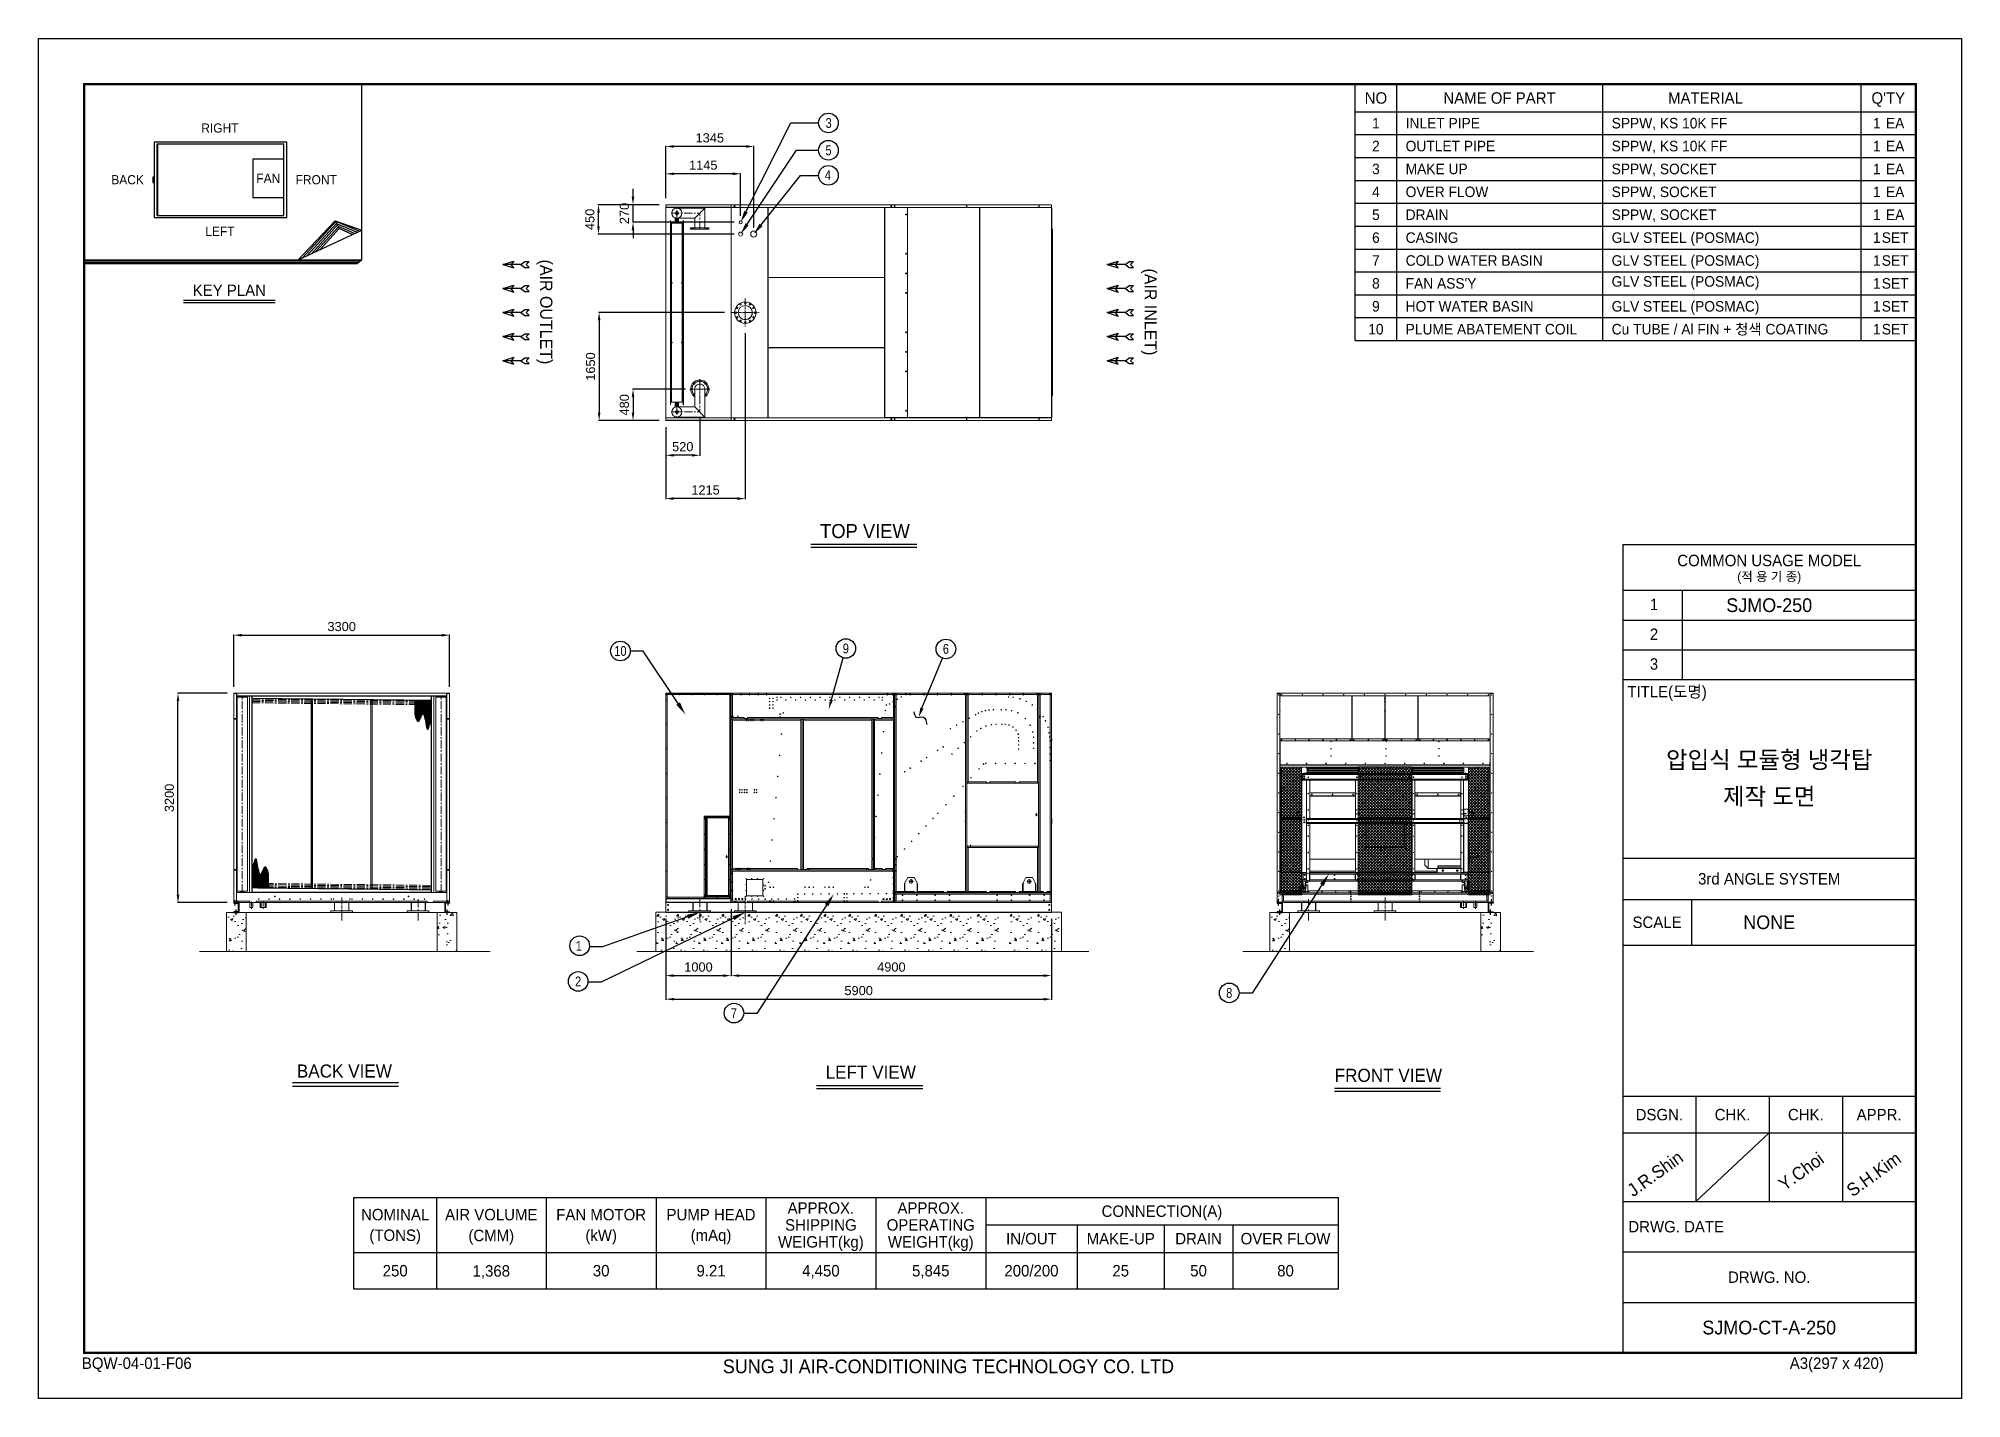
# Model space of a CAD drawing. Header units: millimetres. Extents: x -17070 to 45188, y -291348 to 34911.
# Drawn here: x 15780 to 45188, y 14116 to 34911 of the extents above.
import ezdxf
from ezdxf import colors
from ezdxf.entities.mleader import LeaderData, LeaderLine
from ezdxf.enums import TextEntityAlignment as Align
from ezdxf.math import Vec2, Vec3

# ---------------------------------------------------------------- set-up
doc = ezdxf.new("R2010")
doc.units = ezdxf.units.MM
for name, pattern in [('CENTER', [2, 1.25, -0.25, 0.25, -0.25]), ('CENTERX2', [4, 2.5, -0.5, 0.5, -0.5]), ('DASHDOT', [18.5, 12, -3, 0.5, -3]), ('DASHED', [15, 12, -3]), ('HIDDEN', [0.375, 0.25, -0.125])]:
    doc.linetypes.add(name, pattern=pattern)
for name, color, linetype in [('center', 1, 'CENTER'), ('냉각탑', 4, 'Continuous'), ('냉각탑_box', 1, 'Continuous'), ('냉각탑_dim', 1, 'Continuous'), ('냉각탑_form', 1, 'Continuous'), ('냉각탑_text', 3, 'Continuous'), ('냉각탑_기초', 23, 'Continuous')]:
    doc.layers.add(name, color=color, linetype=linetype)
doc.styles.get("Standard").update_dxf_attribs({"font": 'arial.ttf'})
doc.styles.add('돋움', font='Dotum.ttf')
doc.dimstyles.new('1.40', dxfattribs={"dimscale": 20, "dimtxt": 1.5, "dimasz": 1, "dimexe": 0.5, "dimexo": 0.5, "dimgap": 0.5, "dimtad": 1, "dimdec": 0, "dimzin": 0, "dimdsep": 46, "dimtxsty": 'Standard', "dimcen": 0, "dimclrd": 2, "dimclre": 2, "dimclrt": 3, "dimadec": 0, "dimazin": 0, "dimtfac": 1, "dimtdec": 0, "dimtmove": 0, "dimatfit": 0, "dimfxl": 1, "dimtolj": 1, "dimtzin": 0, "dimlwd": -1, "dimlwe": -1, "dimarcsym": 0})
pattern_1 = [(45, (-1253053.494, -466516.612), (-22.4506403, 22.4506403), []), (135, (-1253053.494, -466516.612), (-22.4506403, -22.4506403), [])]

msp = doc.modelspace()

# ---------------------------------------------------------------- texts
at = {"layer": '냉각탑_form', "style": '돋움'}
for s, height, p in [('COMMON USAGE MODEL', 175.043, (42246.8, 26929.3)), ('(적 용 기 종)', 140.03, (42246.8, 26684.3)), ('3rd ANGLE SYSTEM', 175.043, (42246.8, 22063.1)), ('SCALE', 175.04, (40531.4, 21397.9)), ('DSGN.', 175.04, (40566.4, 18457.2)), ('CHK.', 175.04, (41686.7, 18457.2)), ('CHK.', 175.04, (42806.9, 18457.2)), ('APPR.', 175.04, (43927.2, 18457.2)), ('DRWG. NO.', 175.04, (42246.8, 15971.6))]:
    msp.add_text(s, height=height, dxfattribs=at).set_placement(p, align=Align.MIDDLE_CENTER)
for s, height, p in [('1', 175, (40421.4, 26170.1)), ('2', 175, (40421.4, 25714.9)), ('3', 175, (40421.4, 25259.8)), ('TITLE(도명)', 175.04, (40076.6, 24836.1)), ('DRWG. DATE', 175.04, (40092.5, 16656.2)), ('BQW-04-01-F06', 175.043, (16443.7, 14568.7)), ('SUNG JI AIR-CONDITIONING TECHNOLOGY CO. LTD', 210.051, (26245.2, 14503.2)), ('A3(297 x 420)', 175.043, (42560.9, 14568.7))]:
    msp.add_text(s, height=height, dxfattribs=at).set_placement(p)
at = {"layer": '냉각탑_text', "style": '돋움'}
for s, height, p in [('NO', 175, (36232.3, 34001.1)), ('NAME OF PART', 175, (38122.3, 34001.1)), ('MATERIAL', 175, (41272.3, 34001.1)), ("Q'TY", 175, (44067.3, 34001.1)), ('RIGHT', 140, (18555.1, 33541.6)), ('1', 161, (36232.3, 33616.1)), ('1', 161, (43892.3, 33616.1)), ('EA', 161, (44172.3, 33616.1)), ('2', 161, (36232.3, 33266.1)), ('1', 161, (43892.3, 33266.1)), ('EA', 161, (44172.3, 33266.1)), ('3', 161, (36232.3, 32916.1)), ('1', 161, (43892.3, 32916.1)), ('EA', 161, (44172.3, 32916.1)), ('BACK', 140, (17142.5, 32751.8)), ('FAN', 140, (19294.8, 32773.2)), ('FRONT', 140, (20027.8, 32751.8)), ('4', 161, (36232.3, 32566.1)), ('1', 161, (43892.3, 32566.1)), ('EA', 161, (44172.3, 32566.1)), ('5', 161, (36232.3, 32216.1)), ('1', 161, (43892.3, 32216.1)), ('EA', 161, (44172.3, 32216.1)), ('LEFT', 140, (18555.1, 31962.8)), ('6', 161, (36232.3, 31866.1)), ('1', 161, (43892.3, 31866.1)), ('SET', 161, (44172.3, 31866.1)), ('7', 161, (36232.3, 31516.1)), ('1', 161, (43892.3, 31516.1)), ('SET', 161, (44172.3, 31516.1)), ('8', 161, (36232.3, 31166.1)), ('1', 161, (43892.3, 31166.1)), ('SET', 161, (44172.3, 31166.1)), ('KEY PLAN', 175, (18699.5, 31061.1)), ('9', 161, (36232.3, 30816.1)), ('1', 161, (43892.3, 30816.1)), ('SET', 161, (44172.3, 30816.1)), ('10', 161, (36232.3, 30466.1)), ('1', 161, (43892.3, 30466.1)), ('SET', 161, (44172.3, 30466.1)), ('TOP VIEW', 214.63, (28418.9, 27379.9)), ('SJMO-250', 210.05, (42246.8, 26246.6)), ('압입식 모듈형 냉각탑', 262.5, (42246.8, 23883.2)), ('제작 도면', 262.5, (42246.8, 23323.2)), ('NONE', 210.05, (42246.8, 21397.9)), ('BACK VIEW', 199.97, (20458.7, 19123.7)), ('LEFT VIEW', 199.97, (28507.9, 19105.8)), ('FRONT VIEW', 199.97, (36422.5, 19057.7)), ('APPROX.', 175, (27745.1, 17029.6)), ('APPROX.', 175, (29425.1, 17029.6)), ('CONNECTION(A)', 175, (32960.1, 16980.6)), ('NOMINAL', 175, (21235.1, 16928.1)), ('AIR VOLUME', 175, (22705.1, 16928.1)), ('FAN MOTOR', 175, (24385.1, 16928.1)), ('PUMP HEAD', 175, (26065.1, 16928.1)), ('SHIPPING', 175, (27745.1, 16770.6)), ('OPERATING', 175, (29425.1, 16770.6)), ('(TONS)', 175, (21235.1, 16613.1)), ('(CMM)', 175, (22704.6, 16609.4)), ('(kW)', 175, (24385.1, 16613.1)), ('(mAq)', 175, (26065.1, 16613.1)), ('WEIGHT(kg)', 175, (27745.1, 16511.6)), ('WEIGHT(kg)', 175, (29425.1, 16511.6)), ('IN/OUT', 175, (30965.1, 16560.6)), ('MAKE-UP', 175, (32330.1, 16560.6)), ('DRAIN', 175, (33520.1, 16560.6)), ('OVER FLOW', 175, (34850.1, 16560.6)), ('250', 175, (21235.1, 16070.6)), ('1,368', 175, (22704.6, 16066.9)), ('30', 175, (24385.1, 16070.6)), ('9.21', 175, (26065.1, 16070.6)), ('4,450', 175, (27745.1, 16070.6)), ('5,845', 175, (29425.1, 16070.6)), ('200/200', 175, (30965.1, 16070.6)), ('25', 175, (32330.1, 16070.6)), ('50', 175, (33520.1, 16070.6)), ('80', 175, (34850.1, 16070.6)), ('SJMO-CT-A-250', 210.051, (42246.8, 15201.4))]:
    msp.add_text(s, height=height, dxfattribs=at).set_placement(p, align=Align.MIDDLE_CENTER)
at = {"layer": '냉각탑_text', "width": 0.8}
for s, p in [('3', (27863.8, 33618.7)), ('5', (27861.6, 33201.4)), ('4', (27851.7, 32821.5)), ('10', (24679.5, 25545.7)), ('9', (28126.4, 25584.2)), ('6', (29657, 25577.1)), ('1', (24043.1, 21038.9)), ('2', (24033.3, 20493.3)), ('8', (33989, 20318.8)), ('7', (26415.6, 20009.6))]:
    msp.add_text(s, height=150, dxfattribs=at).set_placement(p, align=Align.MIDDLE_CENTER)
at = {"layer": '냉각탑_text', "style": '돋움'}
for s, p in [('INLET PIPE', (36687.3, 33616.1)), ('SPPW, KS 10K FF', (39837.3, 33616.1)), ('OUTLET PIPE', (36687.3, 33266.1)), ('SPPW, KS 10K FF', (39837.3, 33266.1)), ('MAKE UP', (36687.3, 32916.1)), ('SPPW, SOCKET', (39837.3, 32916.1)), ('OVER FLOW', (36687.3, 32566.1)), ('SPPW, SOCKET', (39837.3, 32566.1)), ('DRAIN', (36687.3, 32216.1)), ('SPPW, SOCKET', (39837.3, 32216.1)), ('CASING', (36687.3, 31866.1)), ('GLV STEEL (POSMAC)', (39837.3, 31866.1)), ('COLD WATER BASIN', (36687.3, 31516.1)), ('GLV STEEL (POSMAC)', (39837.3, 31516.1)), ("FAN ASS'Y", (36687.3, 31166.1)), ('GLV STEEL (POSMAC)', (39837.3, 31196.9)), ('HOT WATER BASIN', (36687.3, 30816.1)), ('GLV STEEL (POSMAC)', (39837.3, 30816.1)), ('PLUME ABATEMENT COIL', (36687.3, 30466.1)), ('Cu TUBE / Al FIN + 청색 COATING', (39837.3, 30466.1))]:
    msp.add_text(s, height=161, dxfattribs=at).set_placement(p, align=Align.MIDDLE_LEFT)
for s, p in [('(AIR OUTLET)', (23545.5, 30729.6)), ('(AIR INLET)', (32787.3, 30729.6))]:
    msp.add_text(s, height=186.667, rotation=270, dxfattribs=at).set_placement(p, align=Align.MIDDLE_CENTER)
for s, p in [('J.R.Shin', (40164.6, 17191)), ('Y.Choi', (42479.9, 17284.4)), ('S.H.Kim', (43521.1, 17191))]:
    msp.add_text(s, height=196.05, rotation=35.81856, dxfattribs=at).set_placement(p)

# ---------------------------------------------------------------- blocks, each defined once
blk = doc.blocks.new('화살표 IN OUT')
at = {"layer": '냉각탑_dim'}
for p, q in [((-323, 43), (-384, 43)), ((-343, 0), (-384, 43)), ((-384, -43), (-343, 0)), ((-266, 0), (-323, 43)), ((-266, 0), (-323, -43)), ((-266, 0), (0, 0)), ((-163, 50), (-122, 0)), ((0, 0), (-163, 50)), ((-163, -50), (-122, 0)), ((0, 0), (-163, -50)), ((-323, -43), (-384, -43))]:
    blk.add_line(p, q, dxfattribs=at)
blk = doc.blocks.new('*D457')
at = {"color": 2, "transparency": 16777216}
for p, q in [((18767, 24999), (18767, 25797)), ((18887, 25787), (21947, 25787)), ((22067, 24999), (22067, 25797))]:
    blk.add_line(p, q, dxfattribs=at)
for points in [[(18887, 25807), (18887, 25767), (18767, 25787)], [(21947, 25807), (21947, 25767), (22067, 25787)]]:
    blk.add_solid(points, dxfattribs=at)
at = {"layer": 'Defpoints', "color": 0, "transparency": 16777216}
for p in [(22067, 25787), (18767, 24899), (22067, 24899)]:
    blk.add_point(p, dxfattribs=at)
at = {"color": 3, "lineweight": 5, "transparency": 16777216, "insert": (20417, 25919), "char_height": 140, "attachment_point": 5}
blk.add_mtext('\\A1;3300', dxfattribs=at)
blk = doc.blocks.new('*D458')
at = {"color": 2, "transparency": 16777216}
for p, q in [((26373, 21599), (26373, 20572)), ((25373, 21450), (25373, 20572)), ((25493, 20582), (26253, 20582))]:
    blk.add_line(p, q, dxfattribs=at)
for points in [[(25493, 20602), (25493, 20562), (25373, 20582)], [(26253, 20602), (26253, 20562), (26373, 20582)]]:
    blk.add_solid(points, dxfattribs=at)
at = {"layer": 'Defpoints', "color": 0, "transparency": 16777216}
for p in [(25373, 21550), (26373, 21699), (26373, 20582)]:
    blk.add_point(p, dxfattribs=at)
at = {"color": 3, "lineweight": 5, "transparency": 16777216, "insert": (25873, 20713), "char_height": 140, "attachment_point": 5}
blk.add_mtext('\\A1;1000', dxfattribs=at)
blk = doc.blocks.new('*D459')
at = {"color": 2, "transparency": 16777216}
for p, q in [((26373, 21599), (26373, 20572)), ((31273, 21450), (31273, 20572)), ((26493, 20582), (31153, 20582))]:
    blk.add_line(p, q, dxfattribs=at)
for points in [[(26493, 20602), (26493, 20562), (26373, 20582)], [(31153, 20602), (31153, 20562), (31273, 20582)]]:
    blk.add_solid(points, dxfattribs=at)
at = {"layer": 'Defpoints', "color": 0, "transparency": 16777216}
for p in [(26373, 21699), (31273, 21550), (31273, 20582)]:
    blk.add_point(p, dxfattribs=at)
at = {"color": 3, "lineweight": 5, "transparency": 16777216, "insert": (28823, 20713), "char_height": 140, "attachment_point": 5}
blk.add_mtext('\\A1;4900', dxfattribs=at)
blk = doc.blocks.new('*D448')
at = {"color": 2, "transparency": 16777216}
for p, q in [((26273, 30720), (24344, 30720)), ((24354, 30600), (24354, 29190)), ((25273, 29070), (24344, 29070))]:
    blk.add_line(p, q, dxfattribs=at)
for points in [[(24334, 30600), (24374, 30600), (24354, 30720)], [(24334, 29190), (24374, 29190), (24354, 29070)]]:
    blk.add_solid(points, dxfattribs=at)
at = {"layer": 'Defpoints', "color": 0, "transparency": 16777216}
for p in [(26373, 30720), (24354, 29070), (25373, 29070)]:
    blk.add_point(p, dxfattribs=at)
at = {"color": 3, "lineweight": 5, "transparency": 16777216, "insert": (24223, 29895), "char_height": 140, "attachment_point": 5, "rotation": 90}
blk.add_mtext('\\A1;1650', dxfattribs=at)
blk = doc.blocks.new('*D449')
at = {"color": 2, "transparency": 16777216}
for p, q in [((25373, 28970), (25373, 28528)), ((25893, 29100), (25893, 28528)), ((25773, 28538), (25493, 28538))]:
    blk.add_line(p, q, dxfattribs=at)
for points in [[(25493, 28558), (25493, 28518), (25373, 28538)], [(25773, 28558), (25773, 28518), (25893, 28538)]]:
    blk.add_solid(points, dxfattribs=at)
at = {"layer": 'Defpoints', "color": 0, "transparency": 16777216}
for p in [(25893, 29200), (25373, 29070), (25373, 28538)]:
    blk.add_point(p, dxfattribs=at)
at = {"color": 3, "lineweight": 5, "transparency": 16777216, "insert": (25633, 28669), "char_height": 140, "attachment_point": 5}
blk.add_mtext('\\A1;520', dxfattribs=at)
blk = doc.blocks.new('*D450')
at = {"color": 2, "transparency": 16777216}
for p, q in [((25676, 29550), (24862, 29550)), ((24872, 29430), (24872, 29190)), ((25273, 29070), (24862, 29070))]:
    blk.add_line(p, q, dxfattribs=at)
for points in [[(24852, 29430), (24892, 29430), (24872, 29550)], [(24852, 29190), (24892, 29190), (24872, 29070)]]:
    blk.add_solid(points, dxfattribs=at)
at = {"layer": 'Defpoints', "color": 0, "transparency": 16777216}
for p in [(25776, 29550), (24872, 29070), (25373, 29070)]:
    blk.add_point(p, dxfattribs=at)
at = {"color": 3, "lineweight": 5, "transparency": 16777216, "insert": (24740, 29310), "char_height": 140, "attachment_point": 5, "rotation": 90}
blk.add_mtext('\\A1;480', dxfattribs=at)
blk = doc.blocks.new('*D451')
at = {"color": 2, "transparency": 16777216}
for p, q in [((25373, 21450), (25373, 20212)), ((31273, 21450), (31273, 20212)), ((25493, 20222), (31153, 20222))]:
    blk.add_line(p, q, dxfattribs=at)
for points in [[(25493, 20242), (25493, 20202), (25373, 20222)], [(31153, 20242), (31153, 20202), (31273, 20222)]]:
    blk.add_solid(points, dxfattribs=at)
at = {"layer": 'Defpoints', "color": 0, "transparency": 16777216}
for p in [(25373, 21550), (31273, 21550), (31273, 20222)]:
    blk.add_point(p, dxfattribs=at)
at = {"color": 3, "lineweight": 5, "transparency": 16777216, "insert": (28323, 20353), "char_height": 140, "attachment_point": 5}
blk.add_mtext('\\A1;5900', dxfattribs=at)
blk = doc.blocks.new('*D447')
at = {"color": 2, "transparency": 16777216}
for p, q in [((18667, 24899), (17904, 24899)), ((17914, 21819), (17914, 24779)), ((18667, 21699), (17904, 21699))]:
    blk.add_line(p, q, dxfattribs=at)
for points in [[(17894, 24779), (17934, 24779), (17914, 24899)], [(17894, 21819), (17934, 21819), (17914, 21699)]]:
    blk.add_solid(points, dxfattribs=at)
at = {"layer": 'Defpoints', "color": 0, "transparency": 16777216}
for p in [(17914, 24899), (18767, 24899), (18767, 21699)]:
    blk.add_point(p, dxfattribs=at)
at = {"color": 3, "lineweight": 5, "transparency": 16777216, "insert": (17782, 23299), "char_height": 140, "attachment_point": 5, "rotation": 90}
blk.add_mtext('\\A1;3200', dxfattribs=at)
blk = doc.blocks.new('*D452')
at = {"color": 2, "transparency": 16777216}
for p, q in [((25273, 32370), (24862, 32370)), ((24872, 32490), (24872, 32610)), ((24872, 32100), (24872, 32370)), ((26418, 32100), (24862, 32100)), ((24872, 31980), (24872, 31860))]:
    blk.add_line(p, q, dxfattribs=at)
for points in [[(24852, 32490), (24892, 32490), (24872, 32370)], [(24852, 31980), (24892, 31980), (24872, 32100)]]:
    blk.add_solid(points, dxfattribs=at)
at = {"layer": 'Defpoints', "color": 0, "transparency": 16777216}
for p in [(24872, 32370), (25373, 32370), (26518, 32100)]:
    blk.add_point(p, dxfattribs=at)
at = {"color": 3, "lineweight": 5, "transparency": 16777216, "insert": (24740, 32235), "char_height": 140, "attachment_point": 5, "rotation": 90}
blk.add_mtext('\\A1;270', dxfattribs=at)
blk = doc.blocks.new('*D453')
at = {"color": 2, "transparency": 16777216}
for p, q in [((25373, 32470), (25373, 32852)), ((26398, 32842), (25493, 32842)), ((26518, 32200), (26518, 32852))]:
    blk.add_line(p, q, dxfattribs=at)
for points in [[(25493, 32862), (25493, 32822), (25373, 32842)], [(26398, 32862), (26398, 32822), (26518, 32842)]]:
    blk.add_solid(points, dxfattribs=at)
at = {"layer": 'Defpoints', "color": 0, "transparency": 16777216}
for p in [(25373, 32842), (25373, 32370), (26518, 32100)]:
    blk.add_point(p, dxfattribs=at)
at = {"color": 3, "lineweight": 5, "transparency": 16777216, "insert": (25946, 32974), "char_height": 140, "attachment_point": 5}
blk.add_mtext('\\A1;1145', dxfattribs=at)
blk = doc.blocks.new('*D454')
at = {"color": 2, "transparency": 16777216}
for p, q in [((25373, 32470), (25373, 33270)), ((26598, 33260), (25493, 33260)), ((26718, 32020), (26718, 33270))]:
    blk.add_line(p, q, dxfattribs=at)
for points in [[(25493, 33280), (25493, 33240), (25373, 33260)], [(26598, 33280), (26598, 33240), (26718, 33260)]]:
    blk.add_solid(points, dxfattribs=at)
at = {"layer": 'Defpoints', "color": 0, "transparency": 16777216}
for p in [(25373, 33260), (25373, 32370), (26718, 31920)]:
    blk.add_point(p, dxfattribs=at)
at = {"color": 3, "lineweight": 5, "transparency": 16777216, "insert": (26046, 33391), "char_height": 140, "attachment_point": 5}
blk.add_mtext('\\A1;1345', dxfattribs=at)
blk = doc.blocks.new('*D455')
at = {"color": 2, "transparency": 16777216}
for p, q in [((25273, 32370), (24334, 32370)), ((24344, 32040), (24344, 32250)), ((26418, 31920), (24334, 31920))]:
    blk.add_line(p, q, dxfattribs=at)
for points in [[(24324, 32250), (24364, 32250), (24344, 32370)], [(24324, 32040), (24364, 32040), (24344, 31920)]]:
    blk.add_solid(points, dxfattribs=at)
at = {"layer": 'Defpoints', "color": 0, "transparency": 16777216}
for p in [(24344, 32370), (25373, 32370), (26518, 31920)]:
    blk.add_point(p, dxfattribs=at)
at = {"color": 3, "lineweight": 5, "transparency": 16777216, "insert": (24213, 32145), "char_height": 140, "attachment_point": 5, "rotation": 90}
blk.add_mtext('\\A1;450', dxfattribs=at)
blk = doc.blocks.new('*D456')
at = {"color": 2, "transparency": 16777216}
for p, q in [((26589, 30405), (26589, 27866)), ((25373, 28970), (25373, 27866)), ((26469, 27876), (25493, 27876))]:
    blk.add_line(p, q, dxfattribs=at)
for points in [[(25493, 27896), (25493, 27856), (25373, 27876)], [(26469, 27896), (26469, 27856), (26589, 27876)]]:
    blk.add_solid(points, dxfattribs=at)
at = {"layer": 'Defpoints', "color": 0, "transparency": 16777216}
for p in [(26589, 30505), (25373, 29070), (25373, 27876)]:
    blk.add_point(p, dxfattribs=at)
at = {"color": 3, "lineweight": 5, "transparency": 16777216, "insert": (25981, 28007), "char_height": 140, "attachment_point": 5}
blk.add_mtext('\\A1;1215', dxfattribs=at)
blk = doc.blocks.new('457536')
at = {"color": 7, "lineweight": 5}
for p, q in [((114592.520962, 89152.297332), (114550.020962, 89069.297332)), ((114692.520962, 89152.297332), (114592.520962, 89152.297332)), ((114735.020962, 89069.297332), (114692.520962, 89152.297332)), ((114542.520962, 89059.297332), (114542.520962, 88929.797332)), ((114550.020962, 88922.297332), (114735.020962, 88922.297332)), ((114742.520962, 88929.797332), (114742.520962, 89059.297332))]:
    blk.add_line(p, q, dxfattribs=at)
at = {"color": 7, "linetype": 'DASHDOT', "lineweight": 5}
for p, q in [((114642.520962, 89126.047332), (114642.520962, 89054.547332)), ((114678.270962, 89090.297332), (114606.770962, 89090.297332))]:
    blk.add_line(p, q, dxfattribs=at)
at = {"color": 7, "lineweight": 5, "ltscale": 0.09375}
for p, q in [((114542.520962, 89059.297332), (114550.020962, 89059.297332)), ((114550.020962, 88929.797332), (114542.520962, 88929.797332)), ((114550.020962, 88922.297332), (114550.020962, 88929.797332)), ((114742.520962, 89059.297332), (114735.020962, 89059.297332)), ((114735.020962, 88929.797332), (114742.520962, 88929.797332)), ((114735.020962, 88922.297332), (114735.020962, 88929.797332))]:
    blk.add_line(p, q, dxfattribs=at)
at = {"color": 7, "linetype": 'DASHED', "lineweight": 5}
for p, q in [((114548.520962, 89059.297332), (114548.520962, 88929.797332)), ((114550.020962, 88928.297332), (114735.020962, 88928.297332)), ((114736.520962, 88929.797332), (114736.520962, 89059.297332))]:
    blk.add_line(p, q, dxfattribs=at)
at = {"color": 7, "lineweight": 5, "ltscale": 0.125}
for p, q in [((114550.020962, 89059.297332), (114550.020962, 89069.297332)), ((114735.020962, 89069.297332), (114735.020962, 89059.297332))]:
    blk.add_line(p, q, dxfattribs=at)
at = {"color": 7, "linetype": 'DASHED', "lineweight": 5, "ltscale": 0.075}
for p, q in [((114558.520962, 88928.297332), (114558.520962, 88922.297332)), ((114576.520962, 88928.297332), (114576.520962, 88922.297332)), ((114608.520962, 88928.297332), (114608.520962, 88922.297332)), ((114626.520962, 88928.297332), (114626.520962, 88922.297332)), ((114658.520962, 88928.297332), (114658.520962, 88922.297332)), ((114676.520962, 88928.297332), (114676.520962, 88922.297332)), ((114708.520962, 88928.297332), (114708.520962, 88922.297332)), ((114726.520962, 88928.297332), (114726.520962, 88922.297332))]:
    blk.add_line(p, q, dxfattribs=at)
at = {"color": 7, "lineweight": 5}
blk.add_circle((114642.520962, 89090.297332), 27.5, dxfattribs=at)
blk = doc.blocks.new('A$C0F242E30')
at = {"color": 7, "lineweight": 13, "ltscale": 0.062}
for p, q in [((0, 55), (0, 5)), ((3, 5), (3, 55)), ((5, 55), (5, 5)), ((993, 55), (993, 5)), ((993, 5), (993, 55)), ((995, 5), (995, 55)), ((998, 55), (998, 5))]:
    blk.add_line(p, q, dxfattribs=at)
at = {"color": 7, "lineweight": 13, "ltscale": 0.0022}
for p, q in [((3, 2), (2, 1)), ((995, 2), (996, 1))]:
    blk.add_line(p, q, dxfattribs=at)
at = {"color": 7, "lineweight": 13, "ltscale": 0.004497}
for p, q in [((3, 2), (3, 5)), ((995, 2), (995, 5))]:
    blk.add_line(p, q, dxfattribs=at)
at = {"color": 7, "lineweight": 13, "ltscale": 0.00225}
for p, q in [((5, 5), (3, 5)), ((3, 5), (5, 5)), ((995, 5), (993, 5)), ((993, 5), (995, 5))]:
    blk.add_line(p, q, dxfattribs=at)
at = {"color": 7, "lineweight": 13, "ltscale": 0.0185}
for p, q in [((5, 60), (20, 60)), ((978, 60), (993, 60))]:
    blk.add_line(p, q, dxfattribs=at)
at = {"color": 7, "lineweight": 13, "ltscale": 0.02125}
for p, q in [((5, 60), (22, 60)), ((22, 60), (5, 60)), ((976, 60), (993, 60)), ((993, 60), (976, 60))]:
    blk.add_line(p, q, dxfattribs=at)
at = {"color": 7, "lineweight": 13, "ltscale": 0.0065}
for p, q in [((5, 60), (5, 55)), ((993, 60), (993, 55))]:
    blk.add_line(p, q, dxfattribs=at)
at = {"color": 7, "lineweight": 13}
for p, q in [((993, 55), (5, 55)), ((993, 5), (5, 5)), ((631, 60), (22, 60)), ((631, 60), (22, 60)), ((993, 0), (5, 0))]:
    blk.add_line(p, q, dxfattribs=at)
at = {"color": 7, "lineweight": 13, "ltscale": 0.07}
for p, q in [((631, 60), (687, 60)), ((687, 60), (631, 60))]:
    blk.add_line(p, q, dxfattribs=at)
at = {"color": 7, "lineweight": 13, "ltscale": 0.36125}
blk.add_line((976, 60), (687, 60), dxfattribs=at)
blk.add_line((976, 60), (687, 60), dxfattribs=at)
at = {"color": 7, "lineweight": 13, "ltscale": 0.002487}
blk.add_line((993, 55), (993, 57), dxfattribs=at)
at = {"color": 7, "lineweight": 13}
for centre, radius, start, end in [((5, 55), 5.2, 90, 180), ((5, 5), 5.2, 180, 270), ((5, 55), 2, 95.7392, 180), ((993, 55), 5.2, 0, 90), ((993, 55), 2, 0, 84.2609), ((993, 5), 5.2, 270, 0)]:
    blk.add_arc(centre, radius, start, end, dxfattribs=at)
for points in [[(5, 0), (5, 0), (5, 0), (4, 0), (4, 1), (3, 1), (3, 1), (3, 1), (3, 2)], [(993, 0), (993, 0), (993, 0), (994, 0), (994, 1), (995, 1), (995, 1), (995, 1), (995, 2)]]:
    blk.add_open_spline(points, degree=5, knots=[0, 0, 0, 0, 0, 0, 6.191357, 6.191357, 6.191357, 7.828222, 7.828222, 7.828222, 7.828222, 7.828222, 7.828222], dxfattribs=at)
blk = doc.blocks.new('A$C6159255C')
at = {"color": 7, "lineweight": 13}
for p, q in [((0, 2), (0, 3136)), ((3, 2), (3, 3136)), ((20, 3109), (20, 2)), ((22, 3138), (976, 3138)), ((22, 3135), (976, 3135)), ((978, 1270), (978, 3109)), ((995, 3136), (995, 1270)), ((998, 3136), (998, 2)), ((613, 1235), (613, 35)), ((963, 1235), (613, 1235)), ((963, 1235), (963, 35)), ((995, 1270), (995, 3)), ((22, 20), (578, 20)), ((578, 3), (22, 3)), ((995, 3), (578, 3)), ((976, 3), (578, 3)), ((963, 35), (613, 35)), ((976, 0), (22, 0))]:
    blk.add_line(p, q, dxfattribs=at)
at = {"color": 7, "lineweight": 13, "ltscale": 0.005667}
for p, q in [((3, 3136), (0, 3136)), ((22, 3135), (22, 3138)), ((976, 3135), (976, 3138)), ((995, 3136), (998, 3136)), ((3, 2), (0, 2)), ((22, 3), (22, 0)), ((976, 3), (976, 0)), ((995, 2), (998, 2))]:
    blk.add_line(p, q, dxfattribs=at)
at = {"color": 7, "lineweight": 13, "ltscale": 0.0015}
for p, q in [((2, 3138), (3, 3138)), ((995, 3138), (996, 3138)), ((3, 0), (2, 0)), ((996, 0), (995, 0))]:
    blk.add_line(p, q, dxfattribs=at)
at = {"color": 7, "lineweight": 13, "ltscale": 0.002833}
for p, q in [((2, 3136), (2, 3138)), ((3, 3138), (3, 3136)), ((995, 3136), (995, 3138)), ((996, 3136), (996, 3138)), ((2, 0), (2, 2)), ((3, 0), (3, 2)), ((978, 2), (978, 3)), ((995, 3), (995, 2)), ((995, 2), (995, 0)), ((996, 0), (996, 2))]:
    blk.add_line(p, q, dxfattribs=at)
at = {"color": 7, "lineweight": 13, "ltscale": 0.031833}
for p, q in [((22, 3138), (3, 3138)), ((995, 3138), (976, 3138)), ((3, 0), (22, 0)), ((976, 0), (995, 0))]:
    blk.add_line(p, q, dxfattribs=at)
at = {"color": 7, "lineweight": 13, "ltscale": 0.027667}
for p, q in [((20, 3136), (3, 3136)), ((995, 3136), (978, 3136)), ((978, 1270), (995, 1270)), ((3, 2), (20, 2)), ((22, 20), (22, 3)), ((578, 3), (578, 20)), ((978, 3), (995, 3)), ((978, 2), (995, 2))]:
    blk.add_line(p, q, dxfattribs=at)
at = {"color": 7, "lineweight": 13, "ltscale": 0.003333}
for p, q in [((20, 3136), (22, 3136)), ((20, 3135), (22, 3135)), ((976, 3138), (976, 3136)), ((976, 3136), (978, 3136)), ((976, 3135), (978, 3135)), ((22, 3), (20, 3)), ((22, 2), (20, 2)), ((978, 2), (976, 2)), ((976, 0), (976, 2))]:
    blk.add_line(p, q, dxfattribs=at)
at = {"color": 7, "lineweight": 13, "ltscale": 0.015225}
for p, q in [((20, 3136), (20, 3127)), ((978, 3127), (978, 3136))]:
    blk.add_line(p, q, dxfattribs=at)
at = {"color": 7, "lineweight": 13, "ltscale": 0.000512635}
for p, q in [((22, 3138), (22, 3138)), ((22, 0), (22, 0))]:
    blk.add_line(p, q, dxfattribs=at)
at = {"color": 7, "lineweight": 13, "ltscale": 0.011337}
for p, q in [((22, 3128), (22, 3135)), ((976, 3128), (976, 3135))]:
    blk.add_line(p, q, dxfattribs=at)
at = {"color": 7, "lineweight": 13, "ltscale": 0.283333}
for p, q in [((204, 3118), (34, 3118)), ((394, 3118), (224, 3118)), ((584, 3118), (414, 3118)), ((774, 3118), (604, 3118)), ((964, 3118), (794, 3118))]:
    blk.add_line(p, q, dxfattribs=at)
at = {"color": 7, "lineweight": 13}
for centre, radius in [((10, 3038), 1.5), ((24, 3118), 4.5), ((50, 3128), 1.5), ((214, 3118), 4.5), ((349, 3128), 1.5), ((404, 3118), 4.5), ((594, 3118), 4.5), ((649, 3128), 1.5), ((784, 3118), 4.5), ((948, 3128), 1.5), ((974, 3118), 4.5), ((988, 3038), 1.5), ((10, 2663), 1.5), ((988, 2663), 1.5), ((10, 2288), 1.5), ((988, 2288), 1.5), ((10, 1913), 1.5), ((988, 1913), 1.5), ((10, 1538), 1.5), ((988, 1538), 1.5), ((598, 1250), 4.5), ((598, 1210), 4.5), ((788, 1250), 4.5), ((978, 1250), 4.5), ((978, 1210), 4.5), ((10, 1163), 1.5), ((598, 980), 4.5), ((978, 980), 4.5), ((10, 788), 1.5), ((598, 750), 4.5), ((978, 750), 4.5), ((10, 413), 1.5), ((598, 520), 4.5), ((598, 290), 4.5), ((978, 520), 4.5), ((978, 290), 4.5), ((10, 38), 1.5), ((50, 10), 1.5), ((349, 10), 1.5), ((598, 60), 4.5), ((598, 20), 4.5), ((788, 20), 4.5), ((978, 60), 4.5), ((978, 20), 4.5)]:
    blk.add_circle(centre, radius, dxfattribs=at)
for centre, start, end in [((24, 3118), 113.5782, 246.4218), ((24, 3118), 0, 101.537), ((214, 3118), 0, 180), ((404, 3118), 0, 180), ((594, 3118), 0, 180), ((784, 3118), 0, 180), ((974, 3118), 78.463, 180), ((974, 3118), 293.5782, 66.4218)]:
    blk.add_arc(centre, 10, start, end, dxfattribs=at)
blk = doc.blocks.new('A$C5FB90F76')
at = {"color": 7, "lineweight": 13}
for p, q in [((0, 0), (0, 1200)), ((3, 0), (3, 1200)), ((25, 0), (25, 1200))]:
    blk.add_line(p, q, dxfattribs=at)
at = {"color": 7, "lineweight": 13, "ltscale": 0.014}
for p, q in [((3, 1200), (0, 1200)), ((3, 0), (0, 0))]:
    blk.add_line(p, q, dxfattribs=at)
at = {"color": 7, "lineweight": 13, "ltscale": 0.111}
for p, q in [((25, 1200), (3, 1200)), ((3, 0), (25, 0))]:
    blk.add_line(p, q, dxfattribs=at)
at = {"color": 7, "lineweight": 13}
for centre in [(15, 1175), (15, 945), (15, 715), (15, 485), (15, 255), (15, 25)]:
    blk.add_circle(centre, 3, dxfattribs=at)
blk = doc.blocks.new('A$C6C1445C5')
at = {"color": 7, "lineweight": 13}
for p, q in [((0, 25), (400, 25)), ((0, 22), (400, 22)), ((0, 0), (400, 0))]:
    blk.add_line(p, q, dxfattribs=at)
at = {"color": 7, "lineweight": 13, "ltscale": 0.035}
for p, q in [((0, 22), (0, 25)), ((400, 22), (400, 25))]:
    blk.add_line(p, q, dxfattribs=at)
at = {"color": 7, "lineweight": 13, "ltscale": 0.2775}
for p, q in [((0, 22), (0, 0)), ((400, 0), (400, 22))]:
    blk.add_line(p, q, dxfattribs=at)
at = {"color": 7, "lineweight": 13}
for centre in [(10, 10), (200, 10), (390, 10)]:
    blk.add_circle(centre, 3, dxfattribs=at)
blk = doc.blocks.new('A$C01666899')
at = {"color": 4, "lineweight": 13}
for p, q in [((1212, 354), (0, 354)), ((0, 343), (0, 3)), ((7, 343), (7, 3)), ((1202, 347), (10, 347)), ((1202, 344), (10, 344)), ((10, 343), (10, 20)), ((11, 20), (11, 343)), ((11, 343), (1201, 343)), ((1201, 343), (1201, 20)), ((1202, 20), (1202, 343)), ((1205, 3), (1205, 343)), ((1212, 3), (1212, 343)), ((1202, 20), (10, 20)), ((1202, 3), (10, 3)), ((1202, 0), (10, 0))]:
    blk.add_line(p, q, dxfattribs=at)
at = {"color": 4, "lineweight": 13, "ltscale": 0.04}
for p, q in [((0, 346), (0, 354)), ((1212, 346), (1212, 354))]:
    blk.add_line(p, q, dxfattribs=at)
at = {"color": 4, "lineweight": 13, "ltscale": 0.0485}
for p, q in [((10, 346), (0, 346)), ((1212, 346), (1202, 346))]:
    blk.add_line(p, q, dxfattribs=at)
at = {"color": 4, "lineweight": 13, "ltscale": 0.033}
for p, q in [((7, 343), (0, 343)), ((1205, 343), (1212, 343)), ((7, 3), (0, 3)), ((1205, 3), (1212, 3))]:
    blk.add_line(p, q, dxfattribs=at)
at = {"color": 4, "lineweight": 13, "ltscale": 0.017}
for p, q in [((7, 343), (10, 343)), ((1202, 347), (1202, 344)), ((1205, 343), (1202, 343)), ((10, 3), (10, 0)), ((1202, 3), (1202, 0))]:
    blk.add_line(p, q, dxfattribs=at)
at = {"color": 4, "lineweight": 13, "ltscale": 0.0085}
for p, q in [((10, 344), (8, 344)), ((1202, 344), (1204, 344)), ((10, 2), (8, 2)), ((1202, 2), (1204, 2))]:
    blk.add_line(p, q, dxfattribs=at)
at = {"color": 4, "lineweight": 13, "ltscale": 0.0045}
for p, q in [((8, 343), (8, 344)), ((10, 343), (10, 344)), ((1202, 344), (1202, 343)), ((1204, 344), (1204, 343)), ((8, 2), (8, 3)), ((1204, 3), (1204, 2))]:
    blk.add_line(p, q, dxfattribs=at)
at = {"color": 4, "lineweight": 13, "ltscale": 0.007}
for p, q in [((10, 347), (10, 346)), ((1202, 347), (1202, 346))]:
    blk.add_line(p, q, dxfattribs=at)
at = {"color": 4, "lineweight": 13, "ltscale": 0.01}
blk.add_line((10, 346), (10, 344), dxfattribs=at)
at = {"color": 4, "lineweight": 13, "ltscale": 0.0155}
for p, q in [((7, 3), (10, 3)), ((1205, 3), (1202, 3))]:
    blk.add_line(p, q, dxfattribs=at)
at = {"color": 4, "lineweight": 13, "ltscale": 0.083}
for p, q in [((10, 20), (10, 3)), ((1202, 3), (1202, 20))]:
    blk.add_line(p, q, dxfattribs=at)
at = {"color": 4, "lineweight": 13}
for centre, radius in [((589, 316), 2), ((606, 316), 9), ((622, 316), 2)]:
    blk.add_circle(centre, radius, dxfattribs=at)
blk = doc.blocks.new('1')
at = {"color": 7, "lineweight": 20, "ltscale": 0.0425}
for p, q in [((26373, 24897), (26375, 24897)), ((26373, 24896), (26375, 24896)), ((28873, 24897), (28872, 24897)), ((28873, 24896), (28872, 24896)), ((26373, 24512), (26375, 24512)), ((26373, 24511), (26375, 24511)), ((28873, 24512), (28872, 24512)), ((28873, 24511), (28872, 24511)), ((26373, 22197), (26375, 22197)), ((26373, 22196), (26375, 22196)), ((28873, 22197), (28872, 22197)), ((28873, 22196), (28872, 22196)), ((26373, 21702), (26375, 21702)), ((26373, 21701), (26375, 21701)), ((28873, 21702), (28872, 21702)), ((28873, 21701), (28872, 21701))]:
    blk.add_line(p, q, dxfattribs=at)
at = {"color": 7, "lineweight": 20, "ltscale": 0.0225}
for p, q in [((26373, 24896), (26373, 24897)), ((28873, 24896), (28873, 24897)), ((26373, 24512), (26373, 24511)), ((26376, 24505), (26376, 24504)), ((27456, 24505), (27456, 24504)), ((27460, 24504), (27460, 24505)), ((28545, 24504), (28545, 24505)), ((28547, 24504), (28547, 24505)), ((28873, 24512), (28873, 24511)), ((28873, 24504), (28873, 24505)), ((26373, 22196), (26373, 22197)), ((26373, 22196), (26373, 22197)), ((26376, 22202), (26376, 22203)), ((27456, 22202), (27456, 22203)), ((27460, 22203), (27460, 22202)), ((28545, 22203), (28545, 22202)), ((28547, 22203), (28547, 22202)), ((28873, 22203), (28873, 22202)), ((28873, 22196), (28873, 22197)), ((28877, 21845), (28877, 21846)), ((28877, 21845), (28877, 21846)), ((28881, 21845), (28881, 21846)), ((31270, 21845), (31270, 21846)), ((31273, 21845), (31273, 21846)), ((26373, 21702), (26373, 21701)), ((28873, 21702), (28873, 21701)), ((28877, 21703), (28877, 21702)), ((28877, 21703), (28877, 21702)), ((28881, 21703), (28881, 21702)), ((31270, 21703), (31270, 21702)), ((31273, 21703), (31273, 21702))]:
    blk.add_line(p, q, dxfattribs=at)
at = {"color": 7, "lineweight": 20, "ltscale": 0.4775}
for p, q in [((26373, 24877), (26373, 24896)), ((28873, 24896), (28873, 24877)), ((26373, 24512), (26373, 24531)), ((28873, 24531), (28873, 24512)), ((26373, 22177), (26373, 22196)), ((28873, 22196), (28873, 22177)), ((28877, 21826), (28877, 21845)), ((28881, 21845), (28881, 21826)), ((31270, 21826), (31270, 21845)), ((31273, 21845), (31273, 21826)), ((26373, 21702), (26373, 21721)), ((28873, 21721), (28873, 21702)), ((28877, 21703), (28877, 21722)), ((28881, 21722), (28881, 21703)), ((31270, 21703), (31270, 21722)), ((31273, 21722), (31273, 21703))]:
    blk.add_line(p, q, dxfattribs=at)
at = {"color": 7, "lineweight": 20}
for p, q in [((26373, 24531), (26373, 24877)), ((28872, 24899), (26375, 24899)), ((26393, 24555), (26393, 24869)), ((26405, 24879), (26515, 24879)), ((26535, 24879), (26645, 24879)), ((26665, 24879), (26775, 24879)), ((26795, 24879), (26905, 24879)), ((26925, 24879), (28753, 24879)), ((28773, 24879), (28833, 24879)), ((28853, 24877), (28853, 24781)), ((28853, 24761), (28853, 24531)), ((28873, 24877), (28873, 24531)), ((28875, 24896), (28875, 21854)), ((29972, 24899), (28879, 24899)), ((28895, 24870), (28895, 24709)), ((29034, 24879), (28910, 24879)), ((29100, 24879), (29054, 24879)), ((29120, 24879), (29310, 24879)), ((29330, 24879), (29520, 24879)), ((29540, 24879), (29730, 24879)), ((29940, 24879), (29750, 24879)), ((29955, 21871), (29955, 24870)), ((29975, 21854), (29975, 24896)), ((29977, 24896), (29977, 23528)), ((31074, 24899), (29981, 24899)), ((29997, 24870), (29997, 23545)), ((30202, 24879), (30012, 24879)), ((30222, 24879), (30412, 24879)), ((30432, 24879), (30622, 24879)), ((30642, 24879), (30832, 24879)), ((31042, 24879), (30852, 24879)), ((31057, 23545), (31057, 24870)), ((31077, 23528), (31077, 24896)), ((31079, 24896), (31079, 21854)), ((31270, 24899), (31083, 24899)), ((31099, 24870), (31099, 24550)), ((31238, 24879), (31114, 24879)), ((31253, 24180), (31253, 24870)), ((31273, 21854), (31273, 24896)), ((26373, 24507), (26395, 24507)), ((26395, 24505), (26373, 24505)), ((26373, 22203), (26373, 24504)), ((26573, 24529), (26375, 24529)), ((26375, 24509), (28872, 24509)), ((26393, 24504), (26393, 22203)), ((26395, 24507), (27436, 24507)), ((26590, 24487), (26395, 24487)), ((26573, 24512), (26623, 24512)), ((28623, 24529), (26623, 24529)), ((26816, 24487), (26718, 24487)), ((27436, 24487), (26869, 24487)), ((27436, 24507), (27459, 24507)), ((27459, 24505), (27436, 24505)), ((27438, 22203), (27438, 24504)), ((27458, 24504), (27458, 22203)), ((27460, 22203), (27460, 24504)), ((27462, 24507), (28544, 24507)), ((27484, 24504), (27462, 24504)), ((27480, 24504), (27480, 22203)), ((28522, 24487), (27484, 24487)), ((28522, 24504), (28544, 24504)), ((28525, 24504), (28525, 22379)), ((28545, 24504), (28545, 22203)), ((28547, 22203), (28547, 24504)), ((28549, 24507), (28872, 24507)), ((28571, 24504), (28549, 24504)), ((28567, 22703), (28567, 24504)), ((28850, 24487), (28571, 24487)), ((28623, 24512), (28673, 24512)), ((28872, 24529), (28673, 24529)), ((28850, 24504), (28872, 24504)), ((28853, 22203), (28853, 24504)), ((28873, 24504), (28873, 22203)), ((28895, 24690), (28895, 22374)), ((31099, 24531), (31099, 21871)), ((31253, 24080), (31253, 24161)), ((31275, 24174), (31275, 24201)), ((31253, 23980), (31253, 24061)), ((31253, 23880), (31253, 23961)), ((31253, 21871), (31253, 23861)), ((29997, 23545), (29981, 23528)), ((29981, 23528), (29997, 23545)), ((29997, 23545), (30277, 23545)), ((30277, 23528), (30327, 23528)), ((30327, 23545), (30727, 23545)), ((30727, 23528), (30777, 23528)), ((30777, 23545), (31057, 23545)), ((31057, 23545), (31074, 23528)), ((31074, 23528), (31057, 23545)), ((29977, 22566), (29977, 23520)), ((29977, 23197), (29977, 23290)), ((29981, 23525), (31074, 23525)), ((29981, 23523), (31068, 23523)), ((31071, 23520), (31071, 22566)), ((31274, 22979), (31274, 22911)), ((31277, 22968), (31277, 22923)), ((28547, 22716), (28545, 22693)), ((28567, 22203), (28567, 22683)), ((29977, 22767), (29977, 22860)), ((28525, 22359), (28525, 22203)), ((28895, 22284), (28895, 22354)), ((29977, 22558), (29977, 21854)), ((31068, 22563), (29981, 22563)), ((31074, 22561), (29981, 22561)), ((29997, 22541), (29981, 22558)), ((29981, 22558), (29997, 22541)), ((29997, 21871), (29997, 22541)), ((29997, 22541), (31057, 22541)), ((31074, 22558), (31057, 22541)), ((31057, 22541), (31074, 22558)), ((31057, 22541), (31057, 21871)), ((31077, 21854), (31077, 22558)), ((26373, 22202), (26445, 22202)), ((26445, 22201), (26373, 22201)), ((26373, 21721), (26373, 22177)), ((28872, 22199), (26375, 22199)), ((26375, 22179), (28843, 22179)), ((26393, 22154), (26393, 22177)), ((26393, 22024), (26393, 22134)), ((27387, 22201), (26445, 22201)), ((26517, 22221), (26615, 22221)), ((26668, 22221), (27387, 22221)), ((27387, 22202), (27459, 22202)), ((27459, 22201), (27387, 22201)), ((27534, 22204), (27462, 22204)), ((28544, 22201), (27462, 22201)), ((27534, 22221), (28472, 22221)), ((28472, 22204), (28544, 22204)), ((28547, 22332), (28545, 22309)), ((28571, 22204), (28549, 22204)), ((28872, 22201), (28549, 22201)), ((28684, 22221), (28571, 22221)), ((28734, 22204), (28684, 22204)), ((28850, 22221), (28734, 22221)), ((28850, 22204), (28872, 22204)), ((28853, 22172), (28853, 22092)), ((28853, 22072), (28853, 21987)), ((28873, 22177), (28873, 21721)), ((28895, 22194), (28895, 22264)), ((28895, 21871), (28895, 22174)), ((26393, 21894), (26393, 22004)), ((26393, 21764), (26393, 21874)), ((26858, 22054), (26608, 22054)), ((26608, 22054), (26608, 21804)), ((26858, 21804), (26608, 21804)), ((26858, 22054), (26858, 21804)), ((28853, 21967), (28853, 21887)), ((28853, 21828), (28853, 21784)), ((28853, 21764), (28853, 21734)), ((28877, 21722), (28877, 21826)), ((28879, 21854), (28895, 21871)), ((28895, 21871), (28879, 21854)), ((28879, 21851), (29972, 21851)), ((28880, 21850), (31273, 21850)), ((28881, 21849), (31270, 21849)), ((31270, 21829), (28881, 21829)), ((28895, 21871), (29175, 21871)), ((28897, 21826), (28897, 21722)), ((29175, 21854), (29225, 21854)), ((29225, 21871), (29625, 21871)), ((29625, 21854), (29675, 21854)), ((29675, 21871), (29955, 21871)), ((29955, 21871), (29972, 21854)), ((29981, 21854), (29997, 21871)), ((29997, 21871), (29981, 21854)), ((29981, 21851), (31074, 21851)), ((30277, 21871), (29997, 21871)), ((30277, 21854), (30327, 21854)), ((30727, 21871), (30327, 21871)), ((30727, 21854), (30777, 21854)), ((31057, 21871), (30777, 21871)), ((31057, 21871), (31074, 21854)), ((31074, 21854), (31057, 21871)), ((31083, 21854), (31099, 21871)), ((31083, 21851), (31270, 21851)), ((31099, 21871), (31151, 21871)), ((31151, 21854), (31201, 21854)), ((31201, 21871), (31253, 21871)), ((31253, 21871), (31270, 21854)), ((31270, 21854), (31253, 21871)), ((31253, 21722), (31253, 21826)), ((31273, 21826), (31273, 21722)), ((26430, 21719), (26375, 21719)), ((26375, 21699), (28872, 21699)), ((26393, 21721), (26393, 21744)), ((26423, 21571), (26753, 21571)), ((26423, 21549), (26423, 21571)), ((26423, 21549), (26753, 21549)), ((26573, 21719), (26447, 21719)), ((26480, 21699), (26480, 21571)), ((26727, 21549), (26510, 21549)), ((26573, 21702), (26623, 21702)), ((26961, 21719), (26623, 21719)), ((26697, 21699), (26697, 21571)), ((26753, 21549), (26753, 21571)), ((27011, 21719), (26978, 21719)), ((27340, 21719), (27028, 21719)), ((27384, 21719), (27357, 21719)), ((28092, 21719), (27401, 21719)), ((28136, 21719), (28109, 21719)), ((28623, 21719), (28153, 21719)), ((28623, 21702), (28673, 21702)), ((28844, 21719), (28673, 21719)), ((28881, 21719), (31270, 21719)), ((31270, 21699), (28881, 21699))]:
    blk.add_line(p, q, dxfattribs=at)
at = {"color": 7, "lineweight": 20, "ltscale": 0.085}
for p, q in [((26377, 24877), (26373, 24877)), ((26375, 24899), (26375, 24895)), ((28870, 24877), (28873, 24877)), ((28872, 24899), (28872, 24895)), ((26377, 24531), (26373, 24531)), ((26375, 24509), (26375, 24512)), ((28870, 24531), (28873, 24531)), ((28872, 24509), (28872, 24512)), ((26377, 22177), (26373, 22177)), ((26375, 22199), (26375, 22195)), ((28870, 22177), (28873, 22177)), ((28872, 22199), (28872, 22195)), ((26377, 21721), (26373, 21721)), ((26375, 21699), (26375, 21702)), ((28870, 21721), (28873, 21721)), ((28872, 21699), (28872, 21702))]:
    blk.add_line(p, q, dxfattribs=at)
at = {"color": 7, "lineweight": 20, "ltscale": 0.00769}
for p, q in [((26373, 24877), (26374, 24877)), ((28873, 24877), (28873, 24877)), ((26373, 22177), (26374, 22177)), ((28873, 22177), (28873, 22177))]:
    blk.add_line(p, q, dxfattribs=at)
at = {"color": 7, "lineweight": 20, "ltscale": 0.014477}
blk.add_line((26375, 24898), (26375, 24898), dxfattribs=at)
at = {"color": 7, "lineweight": 20, "ltscale": 0.415}
for p, q in [((26375, 24879), (26375, 24895)), ((28853, 24877), (28870, 24877)), ((28872, 24895), (28872, 24879)), ((26375, 24512), (26375, 24529)), ((26393, 24531), (26377, 24531)), ((26573, 24529), (26573, 24512)), ((26623, 24529), (26623, 24512)), ((28623, 24529), (28623, 24512)), ((28673, 24529), (28673, 24512)), ((28870, 24531), (28853, 24531)), ((28872, 24529), (28872, 24512)), ((26375, 22179), (26375, 22195)), ((26377, 22177), (26393, 22177)), ((28872, 22195), (28872, 22179)), ((26375, 21702), (26375, 21719)), ((26393, 21721), (26377, 21721)), ((26573, 21719), (26573, 21702)), ((26623, 21719), (26623, 21702)), ((28623, 21719), (28623, 21702)), ((28673, 21719), (28673, 21702)), ((28872, 21719), (28872, 21702))]:
    blk.add_line(p, q, dxfattribs=at)
at = {"color": 7, "lineweight": 20, "ltscale": 0.05}
for p, q in [((26375, 24879), (26375, 24877)), ((28871, 24877), (28871, 24879)), ((28875, 24862), (28873, 24862)), ((28875, 24862), (28873, 24862)), ((29975, 24857), (29977, 24857)), ((29975, 24857), (29977, 24857)), ((29977, 24854), (29975, 24854)), ((31077, 24859), (31079, 24859)), ((26373, 24531), (26375, 24531)), ((26375, 24531), (26375, 24529)), ((28873, 24531), (28871, 24531)), ((28871, 24529), (28871, 24531)), ((31077, 24044), (31079, 24044)), ((31079, 23898), (31077, 23898)), ((31077, 23849), (31079, 23849)), ((31077, 23848), (31079, 23848)), ((31077, 23806), (31079, 23806)), ((31077, 23806), (31079, 23806)), ((31077, 23792), (31079, 23792)), ((31079, 23779), (31077, 23779)), ((31079, 23777), (31077, 23777)), ((31077, 23692), (31079, 23692)), ((31079, 23679), (31077, 23679)), ((31079, 23677), (31077, 23677)), ((31079, 23676), (31077, 23676)), ((31079, 23673), (31077, 23673)), ((31079, 23658), (31077, 23658)), ((31079, 23588), (31077, 23588)), ((31077, 23573), (31079, 23573)), ((29977, 22983), (29975, 22983)), ((29977, 22958), (29975, 22958)), ((29975, 22908), (29977, 22908)), ((30364, 22563), (30364, 22561)), ((30384, 22561), (30384, 22563)), ((30444, 22563), (30444, 22561)), ((30464, 22561), (30464, 22563)), ((26375, 22179), (26375, 22177)), ((26379, 22201), (26379, 22199)), ((26532, 22201), (26532, 22199)), ((26673, 22201), (26673, 22199)), ((26723, 22199), (26723, 22201)), ((26812, 22199), (26812, 22201)), ((28871, 22177), (28871, 22179)), ((29977, 22155), (29975, 22155)), ((31079, 22155), (31077, 22155)), ((31077, 22155), (31079, 22155)), ((31079, 22135), (31077, 22135)), ((29975, 22045), (29977, 22045)), ((29975, 22025), (29977, 22025)), ((31077, 22045), (31079, 22045)), ((31077, 22025), (31079, 22025)), ((31077, 21870), (31079, 21870)), ((26373, 21721), (26375, 21721)), ((26375, 21721), (26375, 21719)), ((28873, 21721), (28871, 21721)), ((28871, 21719), (28871, 21721))]:
    blk.add_line(p, q, dxfattribs=at)
at = {"color": 7, "lineweight": 20, "ltscale": 0.2575}
blk.add_line((26375, 24879), (26385, 24879), dxfattribs=at)
at = {"color": 7, "lineweight": 20, "ltscale": 0.220051}
blk.add_line((26386, 24877), (26377, 24877), dxfattribs=at)
at = {"color": 7, "linetype": 'DASHDOT', "lineweight": 20}
for p, q in [((26382, 24879), (26408, 24879)), ((26395, 24892), (26395, 24866)), ((26512, 24879), (26538, 24879)), ((26525, 24892), (26525, 24866)), ((26642, 24879), (26668, 24879)), ((26655, 24892), (26655, 24866)), ((26772, 24879), (26798, 24879)), ((26785, 24892), (26785, 24866)), ((26902, 24879), (26928, 24879)), ((26915, 24892), (26915, 24866)), ((28750, 24879), (28776, 24879)), ((28763, 24892), (28763, 24866)), ((28830, 24879), (28856, 24879)), ((28842, 24771), (28868, 24771)), ((28843, 24892), (28843, 24866)), ((28855, 24784), (28855, 24758)), ((29097, 24879), (29123, 24879)), ((29110, 24892), (29110, 24866)), ((29307, 24879), (29333, 24879)), ((29320, 24892), (29320, 24866)), ((29517, 24879), (29543, 24879)), ((29530, 24892), (29530, 24866)), ((29727, 24879), (29753, 24879)), ((29740, 24892), (29740, 24866)), ((30199, 24879), (30225, 24879)), ((30212, 24892), (30212, 24866)), ((30409, 24879), (30435, 24879)), ((30422, 24892), (30422, 24866)), ((30619, 24879), (30645, 24879)), ((30632, 24892), (30632, 24866)), ((30829, 24879), (30855, 24879)), ((30842, 24892), (30842, 24866)), ((26587, 24487), (26613, 24487)), ((26600, 24500), (26600, 24474)), ((26622, 24487), (26648, 24487)), ((26635, 24500), (26635, 24474)), ((26660, 24487), (26686, 24487)), ((26673, 24500), (26673, 24474)), ((26695, 24487), (26721, 24487)), ((26708, 24500), (26708, 24474)), ((26813, 24487), (26839, 24487)), ((26826, 24500), (26826, 24474)), ((26846, 24487), (26872, 24487)), ((26859, 24500), (26859, 24474)), ((31083, 24540), (31109, 24540)), ((31096, 24553), (31096, 24527)), ((31028, 23043), (31054, 23043)), ((31041, 23056), (31041, 23030)), ((28548, 22693), (28574, 22693)), ((28561, 22706), (28561, 22680)), ((30018, 22564), (30051, 22564)), ((30034, 22580), (30034, 22548)), ((26459, 22219), (26485, 22219)), ((26472, 22232), (26472, 22206)), ((26494, 22219), (26520, 22219)), ((26507, 22232), (26507, 22206)), ((26612, 22219), (26638, 22219)), ((26625, 22232), (26625, 22206)), ((26645, 22219), (26671, 22219)), ((26658, 22232), (26658, 22206)), ((28839, 22182), (28865, 22182)), ((28852, 22195), (28852, 22169)), ((26443, 21764), (26443, 21741)), ((26493, 21764), (26493, 21741)), ((26543, 21764), (26543, 21741)), ((28703, 21764), (28703, 21741)), ((28753, 21764), (28753, 21741)), ((28803, 21764), (28803, 21741)), ((28840, 21838), (28866, 21838)), ((28853, 21851), (28853, 21825)), ((26425, 21714), (26451, 21714)), ((26432, 21753), (26455, 21753)), ((26438, 21727), (26438, 21701)), ((26482, 21753), (26505, 21753)), ((26532, 21753), (26555, 21753)), ((27335, 21714), (27361, 21714)), ((27348, 21727), (27348, 21701)), ((28692, 21753), (28715, 21753)), ((28742, 21753), (28765, 21753)), ((28792, 21753), (28815, 21753))]:
    blk.add_line(p, q, dxfattribs=at)
at = {"color": 7, "linetype": 'DASHDOT', "lineweight": 20, "ltscale": 0.2925}
for p, q in [((26956, 24822), (26967, 24822)), ((26956, 24772), (26967, 24772)), ((26956, 24722), (26967, 24722)), ((27007, 24822), (27019, 24822)), ((27007, 24772), (27019, 24772)), ((27007, 24722), (27019, 24722)), ((27068, 24837), (27079, 24837)), ((27068, 24797), (27079, 24797)), ((27128, 24837), (27139, 24837)), ((27203, 24797), (27214, 24797)), ((27278, 24837), (27289, 24837)), ((27353, 24797), (27364, 24797)), ((27428, 24837), (27439, 24837)), ((27503, 24797), (27514, 24797)), ((27578, 24837), (27589, 24837)), ((27653, 24797), (27664, 24797)), ((27728, 24837), (27739, 24837)), ((27803, 24797), (27814, 24797)), ((27878, 24837), (27889, 24837)), ((27953, 24797), (27964, 24797)), ((28028, 24837), (28039, 24837)), ((28103, 24797), (28114, 24797)), ((28178, 24837), (28189, 24837)), ((28253, 24797), (28264, 24797)), ((28328, 24837), (28339, 24837)), ((28403, 24797), (28414, 24797)), ((28478, 24837), (28489, 24837)), ((28553, 24797), (28564, 24797)), ((28628, 24837), (28639, 24837)), ((26956, 24672), (26967, 24672)), ((27007, 24672), (27019, 24672)), ((27165, 24599), (27176, 24599)), ((27137, 24275), (27148, 24275)), ((27108, 23951), (27119, 23951)), ((27080, 23628), (27091, 23628)), ((28641, 23664), (28652, 23664)), ((26607, 23423), (26618, 23423)), ((26607, 23383), (26618, 23383)), ((26725, 23423), (26736, 23423)), ((26725, 23383), (26736, 23383)), ((26758, 23423), (26769, 23423)), ((26758, 23383), (26769, 23383)), ((27052, 23304), (27063, 23304)), ((28612, 23341), (28624, 23341)), ((27023, 22980), (27034, 22980)), ((28584, 23017), (28596, 23017)), ((26995, 22656), (27006, 22656)), ((28527, 22369), (28539, 22369)), ((28533, 22375), (28533, 22364)), ((28897, 22370), (28897, 22358)), ((28914, 22407), (28914, 22395)), ((29023, 22524), (29023, 22512)), ((26394, 22150), (26394, 22138)), ((26398, 22225), (26398, 22213)), ((26433, 22225), (26433, 22213)), ((26619, 22219), (26630, 22219)), ((26625, 22225), (26625, 22213)), ((26652, 22219), (26663, 22219)), ((26658, 22225), (26658, 22213)), ((26967, 22333), (26978, 22333)), ((26972, 22339), (26972, 22327)), ((28852, 22088), (28852, 22076)), ((28897, 22280), (28897, 22268)), ((28897, 22190), (28897, 22178)), ((26394, 22020), (26394, 22008)), ((26394, 21890), (26394, 21878)), ((26938, 22009), (26950, 22009)), ((26944, 22015), (26944, 22003)), ((26964, 21934), (26975, 21934)), ((26969, 21940), (26969, 21928)), ((27014, 21934), (27025, 21934)), ((27019, 21940), (27019, 21928)), ((27386, 21828), (27397, 21828)), ((27387, 21774), (27398, 21774)), ((27391, 21834), (27391, 21822)), ((27392, 21780), (27392, 21768)), ((27491, 21829), (27502, 21829)), ((27496, 21834), (27496, 21823)), ((27498, 21934), (27509, 21934)), ((27503, 21940), (27503, 21928)), ((27561, 21934), (27572, 21934)), ((27566, 21940), (27566, 21928)), ((27616, 21829), (27627, 21829)), ((27621, 21835), (27621, 21824)), ((27624, 21934), (27635, 21934)), ((27629, 21940), (27629, 21928)), ((27741, 21830), (27752, 21830)), ((27746, 21836), (27746, 21824)), ((27803, 21934), (27814, 21934)), ((27808, 21940), (27808, 21928)), ((27866, 21934), (27877, 21934)), ((27866, 21831), (27877, 21831)), ((27871, 21940), (27871, 21928)), ((27871, 21837), (27871, 21825)), ((27929, 21934), (27940, 21934)), ((27934, 21940), (27934, 21928)), ((27991, 21832), (28002, 21832)), ((27996, 21838), (27996, 21826)), ((28095, 21774), (28106, 21774)), ((28096, 21833), (28107, 21833)), ((28100, 21780), (28100, 21768)), ((28101, 21839), (28101, 21827)), ((28138, 21833), (28149, 21833)), ((28143, 21839), (28143, 21827)), ((28144, 21780), (28144, 21768)), ((28243, 21834), (28254, 21834)), ((28248, 21839), (28248, 21828)), ((28368, 21834), (28379, 21834)), ((28373, 21840), (28373, 21829)), ((28413, 21934), (28424, 21934)), ((28418, 21940), (28418, 21928)), ((28463, 21934), (28474, 21934)), ((28468, 21940), (28468, 21928)), ((28493, 21835), (28504, 21835)), ((28498, 21841), (28498, 21829)), ((28499, 22046), (28511, 22046)), ((28505, 22052), (28505, 22040)), ((28618, 21836), (28629, 21836)), ((28623, 21842), (28623, 21830)), ((28748, 21843), (28748, 21831)), ((28852, 21983), (28852, 21971)), ((28852, 21883), (28852, 21871)), ((28852, 21780), (28852, 21768)), ((28853, 21844), (28853, 21832)), ((26394, 21760), (26394, 21748)), ((26593, 21759), (26593, 21747)), ((26688, 21753), (26699, 21753)), ((26693, 21759), (26693, 21747)), ((26788, 21753), (26799, 21753)), ((26793, 21759), (26793, 21747)), ((26888, 21753), (26899, 21753)), ((26893, 21759), (26893, 21747)), ((26964, 21724), (26975, 21724)), ((26969, 21730), (26969, 21718)), ((26988, 21753), (26999, 21753)), ((26993, 21759), (26993, 21747)), ((27014, 21724), (27025, 21724)), ((27019, 21730), (27019, 21718)), ((27088, 21753), (27099, 21753)), ((27093, 21759), (27093, 21747)), ((27213, 21753), (27224, 21753)), ((27218, 21759), (27218, 21747)), ((27338, 21753), (27349, 21753)), ((27343, 21759), (27343, 21747)), ((27387, 21724), (27398, 21724)), ((27392, 21730), (27392, 21718)), ((28095, 21724), (28106, 21724)), ((28100, 21730), (28100, 21718)), ((28144, 21730), (28144, 21718)), ((28852, 21730), (28852, 21718))]:
    blk.add_line(p, q, dxfattribs=at)
at = {"color": 7, "linetype": 'DASHDOT', "lineweight": 20, "ltscale": 0.292505}
for p, q in [((26961, 24828), (26961, 24816)), ((26961, 24778), (26961, 24766)), ((26961, 24728), (26961, 24716)), ((27013, 24828), (27013, 24816)), ((27013, 24778), (27013, 24766)), ((27013, 24728), (27013, 24716)), ((28900, 24885), (28900, 24873)), ((28915, 24813), (28915, 24801)), ((29044, 24885), (29044, 24873)), ((29950, 24885), (29950, 24873)), ((30002, 24885), (30002, 24873)), ((31052, 24885), (31052, 24873)), ((31104, 24885), (31104, 24873)), ((31248, 24885), (31248, 24873)), ((26398, 24552), (26398, 24540)), ((26473, 24552), (26473, 24540)), ((26961, 24678), (26961, 24666)), ((27013, 24678), (27013, 24666)), ((27170, 24605), (27170, 24593)), ((29918, 24470), (29918, 24458)), ((30014, 24524), (30014, 24512)), ((30200, 24618), (30212, 24618)), ((30871, 24518), (30871, 24506)), ((27142, 24281), (27142, 24269)), ((29725, 24364), (29725, 24352)), ((31235, 24302), (31235, 24290)), ((31246, 24232), (31246, 24221)), ((27113, 23957), (27113, 23945)), ((29279, 23869), (29279, 23857)), ((30266, 23833), (30266, 23821)), ((30416, 23833), (30416, 23821)), ((30566, 23833), (30566, 23821)), ((30716, 23833), (30716, 23821)), ((30866, 23833), (30866, 23821)), ((31016, 23833), (31016, 23821)), ((30158, 23741), (30169, 23741)), ((29912, 23477), (29924, 23477))]:
    blk.add_line(p, q, dxfattribs=at)
at = {"color": 7, "linetype": 'DASHDOT', "lineweight": 20, "ltscale": 0.195}
for p, q in [((27070, 24837), (27077, 24837)), ((27070, 24797), (27077, 24797)), ((27130, 24837), (27137, 24837)), ((27205, 24797), (27212, 24797)), ((27280, 24837), (27287, 24837)), ((27355, 24797), (27362, 24797)), ((27430, 24837), (27437, 24837)), ((27505, 24797), (27512, 24797)), ((27580, 24837), (27587, 24837)), ((27655, 24797), (27662, 24797)), ((27730, 24837), (27737, 24837)), ((27805, 24797), (27812, 24797)), ((27880, 24837), (27887, 24837)), ((27955, 24797), (27962, 24797)), ((28030, 24837), (28037, 24837)), ((28105, 24797), (28112, 24797)), ((28180, 24837), (28187, 24837)), ((28255, 24797), (28262, 24797)), ((28330, 24837), (28337, 24837)), ((28405, 24797), (28412, 24797)), ((28480, 24837), (28487, 24837)), ((28555, 24797), (28562, 24797)), ((28630, 24837), (28637, 24837)), ((27167, 24600), (27174, 24600)), ((27138, 24276), (27146, 24276)), ((27138, 24275), (27146, 24275)), ((27110, 23952), (27118, 23952)), ((27110, 23951), (27118, 23951)), ((28643, 23665), (28650, 23665)), ((28643, 23664), (28650, 23664)), ((26608, 23383), (26616, 23383)), ((26609, 23423), (26616, 23423)), ((26726, 23423), (26734, 23423)), ((26726, 23383), (26734, 23383)), ((26759, 23383), (26767, 23383)), ((27053, 23305), (27061, 23305)), ((27053, 23304), (27061, 23304)), ((28614, 23342), (28622, 23342)), ((28614, 23341), (28622, 23341)), ((27025, 22981), (27033, 22981)), ((27025, 22980), (27033, 22980)), ((28586, 23018), (28594, 23018)), ((28586, 23017), (28594, 23017)), ((26997, 22657), (27004, 22657)), ((26997, 22656), (27004, 22656)), ((28558, 22694), (28565, 22694)), ((28558, 22693), (28565, 22693)), ((28529, 22370), (28537, 22370)), ((28533, 22374), (28533, 22366)), ((28914, 22405), (28914, 22397)), ((29023, 22522), (29023, 22514)), ((26399, 22223), (26399, 22215)), ((26434, 22223), (26434, 22215)), ((26472, 22223), (26472, 22215)), ((26507, 22223), (26507, 22215)), ((26595, 22064), (26602, 22064)), ((26598, 22068), (26598, 22060)), ((26625, 22223), (26625, 22215)), ((26654, 22219), (26662, 22219)), ((26658, 22223), (26658, 22215)), ((26685, 22064), (26692, 22064)), ((26688, 22068), (26688, 22060)), ((26775, 22064), (26782, 22064)), ((26778, 22068), (26778, 22060)), ((26865, 22064), (26872, 22064)), ((26868, 22068), (26868, 22060)), ((26968, 22333), (26976, 22333)), ((26968, 22332), (26976, 22332)), ((26972, 22337), (26972, 22329)), ((28897, 22278), (28897, 22270)), ((28897, 22188), (28897, 22180)), ((26595, 21974), (26602, 21974)), ((26595, 21884), (26602, 21884)), ((26595, 21794), (26602, 21794)), ((26598, 21978), (26598, 21970)), ((26598, 21888), (26598, 21880)), ((26598, 21798), (26598, 21790)), ((26685, 21794), (26692, 21794)), ((26688, 21798), (26688, 21790)), ((26775, 21794), (26782, 21794)), ((26778, 21798), (26778, 21790)), ((26865, 21974), (26872, 21974)), ((26865, 21884), (26872, 21884)), ((26865, 21794), (26872, 21794)), ((26868, 21978), (26868, 21970)), ((26868, 21888), (26868, 21880)), ((26868, 21798), (26868, 21790)), ((26940, 22010), (26948, 22010)), ((26940, 22009), (26948, 22009)), ((26944, 22013), (26944, 22005)), ((27388, 21828), (27395, 21828)), ((27391, 21832), (27391, 21824)), ((27493, 21829), (27500, 21829)), ((27496, 21833), (27496, 21825)), ((27500, 21934), (27507, 21934)), ((27503, 21938), (27503, 21930)), ((27563, 21934), (27570, 21934)), ((27566, 21938), (27566, 21930)), ((27618, 21829), (27625, 21829)), ((27621, 21833), (27621, 21826)), ((27626, 21934), (27633, 21934)), ((27629, 21938), (27629, 21930)), ((27743, 21830), (27750, 21830)), ((27746, 21834), (27746, 21826)), ((27805, 21934), (27812, 21934)), ((27808, 21938), (27808, 21930)), ((27868, 21934), (27875, 21934)), ((27868, 21831), (27875, 21831)), ((27871, 21938), (27871, 21930)), ((27871, 21835), (27871, 21827)), ((27931, 21934), (27938, 21934)), ((27934, 21938), (27934, 21930)), ((27993, 21832), (28000, 21832)), ((27996, 21836), (27996, 21828)), ((28098, 21833), (28105, 21833)), ((28101, 21837), (28101, 21829)), ((28140, 21833), (28147, 21833)), ((28143, 21837), (28143, 21829)), ((28245, 21834), (28252, 21834)), ((28248, 21838), (28248, 21830)), ((28373, 21838), (28373, 21831)), ((28418, 21938), (28418, 21930)), ((28468, 21938), (28468, 21930)), ((28495, 21835), (28502, 21835)), ((28498, 21839), (28498, 21831)), ((28501, 22047), (28509, 22047)), ((28501, 22046), (28509, 22046)), ((28505, 22050), (28505, 22042)), ((28623, 21840), (28623, 21832)), ((28748, 21841), (28748, 21833)), ((28853, 21842), (28853, 21834))]:
    blk.add_line(p, q, dxfattribs=at)
at = {"color": 7, "linetype": 'DASHDOT', "lineweight": 20, "ltscale": 0.194995}
for p, q in [((27073, 24841), (27073, 24833)), ((27073, 24801), (27073, 24793)), ((27133, 24841), (27133, 24833)), ((27208, 24801), (27208, 24793)), ((27283, 24841), (27283, 24833)), ((27358, 24801), (27358, 24793)), ((27433, 24841), (27433, 24833)), ((27508, 24801), (27508, 24793)), ((27583, 24841), (27583, 24833)), ((27658, 24801), (27658, 24793)), ((27733, 24841), (27733, 24833)), ((27808, 24801), (27808, 24793)), ((27883, 24841), (27883, 24833)), ((27958, 24801), (27958, 24793)), ((28033, 24841), (28033, 24833)), ((28108, 24801), (28108, 24793)), ((28183, 24841), (28183, 24833)), ((28258, 24801), (28258, 24793)), ((28333, 24841), (28333, 24833)), ((28408, 24801), (28408, 24793)), ((28483, 24841), (28483, 24833)), ((28558, 24801), (28558, 24793)), ((28633, 24841), (28633, 24833)), ((28683, 24841), (28683, 24833)), ((28683, 24801), (28683, 24793)), ((28731, 24640), (28731, 24632)), ((29914, 24464), (29922, 24464)), ((30110, 24575), (30110, 24567)), ((30317, 24649), (30317, 24641)), ((27142, 24280), (27142, 24272)), ((28703, 24317), (28703, 24309)), ((29936, 24146), (29944, 24146)), ((30190, 24365), (30190, 24357)), ((30765, 24174), (30773, 24174)), ((30981, 24306), (30989, 24306)), ((30266, 23831), (30266, 23823)), ((30416, 23831), (30416, 23823)), ((30566, 23831), (30566, 23823)), ((30716, 23831), (30716, 23823)), ((30765, 24109), (30773, 24109)), ((30765, 24044), (30773, 24044)), ((30866, 23831), (30866, 23823)), ((31016, 23831), (31016, 23823)), ((28646, 23668), (28646, 23661)), ((30164, 23744), (30164, 23737)), ((29774, 23327), (29782, 23327)), ((30098, 23524), (30105, 23524))]:
    blk.add_line(p, q, dxfattribs=at)
at = {"color": 7, "linetype": 'DASHDOT', "lineweight": 20, "ltscale": 0.292499}
for p, q in [((27074, 24843), (27074, 24831)), ((27074, 24803), (27074, 24791)), ((27134, 24843), (27134, 24831)), ((27209, 24803), (27209, 24791)), ((27284, 24843), (27284, 24831)), ((27359, 24803), (27359, 24791)), ((27434, 24843), (27434, 24831)), ((27509, 24803), (27509, 24791)), ((27584, 24843), (27584, 24831)), ((27659, 24803), (27659, 24791)), ((27734, 24843), (27734, 24831)), ((27809, 24803), (27809, 24791)), ((27884, 24843), (27884, 24831)), ((27959, 24803), (27959, 24791)), ((28034, 24843), (28034, 24831)), ((28109, 24803), (28109, 24791)), ((28184, 24843), (28184, 24831)), ((28259, 24803), (28259, 24791)), ((28334, 24843), (28334, 24831)), ((28409, 24803), (28409, 24791)), ((28484, 24843), (28484, 24831)), ((28559, 24803), (28559, 24791)), ((28634, 24843), (28634, 24831)), ((28684, 24843), (28684, 24831)), ((28684, 24803), (28684, 24791)), ((28747, 24727), (28747, 24715)), ((28795, 24741), (28795, 24729)), ((28895, 24879), (28906, 24879)), ((28969, 24843), (28981, 24843)), ((28975, 24849), (28975, 24837)), ((29039, 24879), (29050, 24879)), ((29945, 24879), (29956, 24879)), ((29997, 24879), (30008, 24879)), ((30610, 24842), (30621, 24842)), ((30616, 24848), (30616, 24836)), ((30677, 24837), (30689, 24837)), ((30683, 24843), (30683, 24832)), ((30781, 24815), (30793, 24815)), ((30787, 24821), (30787, 24809)), ((30880, 24776), (30892, 24776)), ((30886, 24782), (30886, 24770)), ((30971, 24721), (30983, 24721)), ((30977, 24727), (30977, 24715)), ((31047, 24879), (31058, 24879)), ((31099, 24879), (31110, 24879)), ((31243, 24879), (31254, 24879)), ((26393, 24546), (26404, 24546)), ((26468, 24546), (26479, 24546)), ((28731, 24643), (28731, 24631)), ((29816, 24411), (29827, 24411)), ((29821, 24417), (29821, 24405)), ((29912, 24464), (29924, 24464)), ((30008, 24518), (30020, 24518)), ((30104, 24571), (30116, 24571)), ((30110, 24577), (30110, 24565)), ((30147, 24595), (30159, 24595)), ((30153, 24601), (30153, 24589)), ((30206, 24624), (30206, 24613)), ((30255, 24635), (30267, 24635)), ((30261, 24641), (30261, 24629)), ((30312, 24645), (30323, 24645)), ((30317, 24651), (30317, 24639)), ((30346, 24419), (30358, 24419)), ((30352, 24425), (30352, 24413)), ((30377, 24647), (30389, 24647)), ((30383, 24653), (30383, 24641)), ((30418, 24424), (30429, 24424)), ((30423, 24430), (30423, 24418)), ((30497, 24647), (30509, 24647)), ((30503, 24653), (30503, 24641)), ((30508, 24424), (30519, 24424)), ((30513, 24430), (30513, 24418)), ((30560, 24424), (30571, 24424)), ((30565, 24430), (30565, 24418)), ((30569, 24647), (30581, 24647)), ((30575, 24653), (30575, 24641)), ((30614, 24413), (30626, 24413)), ((30620, 24419), (30620, 24407)), ((30653, 24634), (30665, 24634)), ((30659, 24640), (30659, 24628)), ((30750, 24599), (30761, 24599)), ((30756, 24605), (30756, 24593)), ((30865, 24512), (30877, 24512)), ((30938, 24412), (30950, 24412)), ((30944, 24418), (30944, 24406)), ((31138, 24542), (31150, 24542)), ((31144, 24548), (31144, 24536)), ((31174, 24478), (31186, 24478)), ((31180, 24484), (31180, 24472)), ((28703, 24318), (28703, 24306)), ((29720, 24358), (29731, 24358)), ((29934, 24146), (29946, 24146)), ((29940, 24152), (29940, 24140)), ((30030, 24234), (30041, 24234)), ((30035, 24240), (30035, 24228)), ((30125, 24322), (30137, 24322)), ((30131, 24327), (30131, 24316)), ((30184, 24361), (30196, 24361)), ((30190, 24367), (30190, 24355)), ((30263, 24398), (30274, 24398)), ((30268, 24404), (30268, 24392)), ((30675, 24382), (30687, 24382)), ((30681, 24388), (30681, 24376)), ((30724, 24334), (30736, 24334)), ((30730, 24340), (30730, 24328)), ((30756, 24274), (30768, 24274)), ((30762, 24279), (30762, 24268)), ((30763, 24219), (30775, 24219)), ((30763, 24174), (30775, 24174)), ((30769, 24225), (30769, 24214)), ((30769, 24180), (30769, 24169)), ((30769, 24115), (30769, 24104)), ((30979, 24306), (30991, 24306)), ((30985, 24312), (30985, 24300)), ((30992, 24227), (31004, 24227)), ((30992, 24142), (31004, 24142)), ((30998, 24233), (30998, 24221)), ((30998, 24148), (30998, 24136)), ((31212, 24378), (31224, 24378)), ((31218, 24384), (31218, 24372)), ((31229, 24296), (31241, 24296)), ((31240, 24227), (31252, 24227)), ((31246, 24171), (31257, 24171)), ((31251, 24177), (31251, 24165)), ((28669, 23988), (28681, 23988)), ((28675, 23994), (28675, 23982)), ((29273, 23863), (29285, 23863)), ((29357, 23917), (29369, 23917)), ((29363, 23923), (29363, 23911)), ((29530, 24032), (29530, 24020)), ((29614, 24086), (29614, 24075)), ((29742, 23970), (29754, 23970)), ((29748, 23976), (29748, 23964)), ((29838, 24058), (29850, 24058)), ((29844, 24064), (29844, 24052)), ((30233, 23821), (30233, 23809)), ((30260, 23827), (30272, 23827)), ((30410, 23827), (30422, 23827)), ((30560, 23827), (30572, 23827)), ((30710, 23827), (30722, 23827)), ((30763, 24109), (30775, 24109)), ((30763, 24044), (30775, 24044)), ((30769, 24050), (30769, 24039)), ((30860, 23827), (30872, 23827)), ((30992, 24057), (31004, 24057)), ((30998, 24063), (30998, 24051)), ((31010, 23827), (31022, 23827)), ((31246, 24071), (31257, 24071)), ((31246, 23971), (31257, 23971)), ((31246, 23871), (31257, 23871)), ((31251, 24077), (31251, 24065)), ((31251, 23977), (31251, 23965)), ((31251, 23877), (31251, 23865)), ((27085, 23634), (27085, 23622)), ((28646, 23670), (28646, 23659)), ((29021, 23699), (29033, 23699)), ((29027, 23705), (29027, 23693)), ((29105, 23754), (29117, 23754)), ((29111, 23760), (29111, 23748)), ((30035, 23609), (30047, 23609)), ((30102, 23530), (30102, 23518)), ((30164, 23746), (30164, 23735)), ((30227, 23815), (30239, 23815)), ((26499, 23423), (26510, 23423)), ((26499, 23383), (26510, 23383)), ((26504, 23429), (26504, 23417)), ((26504, 23389), (26504, 23377)), ((26534, 23423), (26545, 23423)), ((26534, 23383), (26545, 23383)), ((26539, 23429), (26539, 23417)), ((26539, 23389), (26539, 23377)), ((26572, 23423), (26583, 23423)), ((26572, 23383), (26583, 23383)), ((26577, 23429), (26577, 23417)), ((26577, 23389), (26577, 23377)), ((26612, 23429), (26612, 23417)), ((26612, 23389), (26612, 23377)), ((26730, 23429), (26730, 23417)), ((26730, 23389), (26730, 23377)), ((26763, 23429), (26763, 23417)), ((26763, 23389), (26763, 23377)), ((27057, 23310), (27057, 23298)), ((29772, 23327), (29784, 23327)), ((29918, 23483), (29918, 23471)), ((30096, 23524), (30107, 23524)), ((27028, 22986), (27028, 22974)), ((29460, 22992), (29460, 22980)), ((29533, 23070), (29533, 23058)), ((29650, 23196), (29661, 23196)), ((29655, 23202), (29655, 23190)), ((29948, 23093), (29960, 23093)), ((29948, 22943), (29960, 22943)), ((29954, 23099), (29954, 23087)), ((29954, 22949), (29954, 22937)), ((27000, 22662), (27000, 22650)), ((29236, 22752), (29247, 22752)), ((29242, 22758), (29242, 22746)), ((29345, 22869), (29356, 22869)), ((29351, 22875), (29351, 22863)), ((31069, 22716), (31081, 22716)), ((31075, 22722), (31075, 22711)), ((28908, 22401), (28920, 22401)), ((29127, 22635), (29138, 22635)), ((29132, 22641), (29132, 22629)), ((26389, 22144), (26400, 22144)), ((26393, 22219), (26404, 22219)), ((26428, 22219), (26439, 22219)), ((28847, 22082), (28858, 22082)), ((26389, 22014), (26400, 22014)), ((26389, 21884), (26400, 21884)), ((28139, 21774), (28150, 21774)), ((28743, 21837), (28754, 21837)), ((28847, 21977), (28858, 21977)), ((28847, 21877), (28858, 21877)), ((26389, 21754), (26400, 21754)), ((26588, 21753), (26599, 21753)), ((28139, 21724), (28150, 21724))]:
    blk.add_line(p, q, dxfattribs=at)
at = {"color": 7, "linetype": 'DASHDOT', "lineweight": 20, "ltscale": 0.292502}
for p, q in [((28678, 24837), (28689, 24837)), ((28678, 24797), (28689, 24797)), ((28741, 24721), (28753, 24721)), ((28789, 24735), (28801, 24735)), ((28909, 24807), (28921, 24807)), ((28726, 24637), (28737, 24637)), ((28697, 24312), (28709, 24312)), ((29525, 24026), (29536, 24026)), ((29609, 24081), (29620, 24081)), ((30041, 23615), (30041, 23603)), ((28618, 23347), (28618, 23335)), ((29778, 23333), (29778, 23322)), ((28590, 23023), (28590, 23011)), ((29454, 22986), (29466, 22986)), ((29527, 23064), (29539, 23064)), ((28891, 22364), (28903, 22364)), ((29017, 22518), (29029, 22518)), ((28891, 22274), (28903, 22274)), ((28891, 22184), (28903, 22184)), ((28847, 21774), (28858, 21774)), ((28848, 21838), (28859, 21838)), ((28847, 21724), (28858, 21724))]:
    blk.add_line(p, q, dxfattribs=at)
at = {"color": 7, "linetype": 'DASHDOT', "lineweight": 20, "ltscale": 0.195001}
for p, q in [((28680, 24837), (28687, 24837)), ((28680, 24797), (28687, 24797)), ((27170, 24604), (27170, 24596)), ((28728, 24636), (28735, 24636)), ((29818, 24411), (29826, 24411)), ((29822, 24415), (29822, 24407)), ((29918, 24468), (29918, 24461)), ((30010, 24518), (30018, 24518)), ((30014, 24522), (30014, 24514)), ((30106, 24571), (30114, 24571)), ((30149, 24595), (30157, 24595)), ((30153, 24599), (30153, 24591)), ((30202, 24619), (30210, 24619)), ((30206, 24622), (30206, 24615)), ((30257, 24635), (30265, 24635)), ((30261, 24639), (30261, 24631)), ((30314, 24645), (30321, 24645)), ((30347, 24419), (30355, 24419)), ((30351, 24423), (30351, 24415)), ((30379, 24647), (30387, 24647)), ((30383, 24651), (30383, 24643)), ((30419, 24424), (30427, 24424)), ((30423, 24428), (30423, 24420)), ((30499, 24647), (30507, 24647)), ((30503, 24651), (30503, 24643)), ((30509, 24424), (30517, 24424)), ((30513, 24428), (30513, 24420)), ((30561, 24424), (30569, 24424)), ((30565, 24428), (30565, 24420)), ((30571, 24647), (30579, 24647)), ((30575, 24651), (30575, 24643)), ((30616, 24413), (30624, 24413)), ((30620, 24417), (30620, 24409)), ((30655, 24634), (30663, 24634)), ((30659, 24638), (30659, 24630)), ((30752, 24599), (30760, 24599)), ((30756, 24603), (30756, 24595)), ((30867, 24512), (30875, 24512)), ((30871, 24516), (30871, 24508)), ((30940, 24412), (30948, 24412)), ((30944, 24416), (30944, 24408)), ((27142, 24279), (27142, 24271)), ((28703, 24316), (28703, 24308)), ((29722, 24358), (29729, 24358)), ((29726, 24362), (29726, 24354)), ((29940, 24150), (29940, 24142)), ((30032, 24234), (30039, 24234)), ((30036, 24238), (30036, 24230)), ((30127, 24322), (30135, 24322)), ((30131, 24325), (30131, 24318)), ((30186, 24361), (30194, 24361)), ((30264, 24398), (30272, 24398)), ((30268, 24402), (30268, 24394)), ((30677, 24382), (30685, 24382)), ((30681, 24386), (30681, 24378)), ((30726, 24334), (30734, 24334)), ((30730, 24338), (30730, 24330)), ((30758, 24274), (30765, 24274)), ((30762, 24277), (30762, 24270)), ((30765, 24219), (30772, 24219)), ((30769, 24223), (30769, 24216)), ((30769, 24178), (30769, 24171)), ((30985, 24310), (30985, 24302)), ((30994, 24227), (31002, 24227)), ((30994, 24142), (31002, 24142)), ((30998, 24231), (30998, 24223)), ((30998, 24146), (30998, 24138)), ((27114, 23956), (27114, 23947)), ((28671, 23989), (28679, 23989)), ((28671, 23988), (28679, 23988)), ((28675, 23993), (28675, 23984)), ((29744, 23970), (29752, 23970)), ((29748, 23974), (29748, 23966)), ((29840, 24058), (29848, 24058)), ((29844, 24062), (29844, 24054)), ((30262, 23827), (30270, 23827)), ((30412, 23827), (30420, 23827)), ((30562, 23827), (30570, 23827)), ((30712, 23827), (30720, 23827)), ((30769, 24113), (30769, 24106)), ((30769, 24048), (30769, 24041)), ((30862, 23827), (30870, 23827)), ((30994, 24057), (31002, 24057)), ((30998, 24061), (30998, 24053)), ((31012, 23827), (31020, 23827)), ((27082, 23628), (27089, 23628)), ((27082, 23627), (27089, 23627)), ((27085, 23631), (27085, 23624)), ((28646, 23669), (28646, 23661)), ((30037, 23609), (30045, 23609)), ((30041, 23613), (30041, 23605)), ((30102, 23528), (30102, 23520)), ((30160, 23741), (30167, 23741)), ((30229, 23815), (30237, 23815)), ((30233, 23819), (30233, 23811)), ((26500, 23423), (26508, 23423)), ((26500, 23383), (26508, 23383)), ((26504, 23427), (26504, 23419)), ((26504, 23387), (26504, 23379)), ((26535, 23423), (26543, 23423)), ((26535, 23383), (26543, 23383)), ((26539, 23427), (26539, 23419)), ((26539, 23387), (26539, 23379)), ((26574, 23423), (26581, 23423)), ((26577, 23387), (26577, 23379)), ((26578, 23427), (26578, 23419)), ((26612, 23387), (26612, 23379)), ((26613, 23427), (26613, 23419)), ((26730, 23427), (26730, 23419)), ((26730, 23387), (26730, 23379)), ((26759, 23423), (26767, 23423)), ((26763, 23427), (26763, 23419)), ((26763, 23387), (26763, 23379)), ((27057, 23308), (27057, 23300)), ((28618, 23345), (28618, 23337)), ((29778, 23331), (29778, 23323)), ((29914, 23477), (29922, 23477)), ((29918, 23481), (29918, 23473)), ((27029, 22985), (27029, 22977)), ((28590, 23022), (28590, 23014)), ((29529, 23064), (29537, 23064)), ((29533, 23068), (29533, 23060)), ((27000, 22661), (27000, 22653)), ((28561, 22698), (28561, 22690)), ((31071, 22715), (31079, 22715)), ((31075, 22719), (31075, 22711)), ((28897, 22368), (28897, 22360)), ((28910, 22401), (28918, 22401)), ((29019, 22518), (29027, 22518)), ((29128, 22635), (29136, 22635)), ((26395, 22219), (26403, 22219)), ((26430, 22219), (26438, 22219)), ((26621, 22219), (26628, 22219)), ((28893, 22274), (28901, 22274)), ((28370, 21834), (28377, 21834)), ((28415, 21934), (28422, 21934)), ((28465, 21934), (28472, 21934)), ((28620, 21836), (28627, 21836)), ((28745, 21837), (28752, 21837))]:
    blk.add_line(p, q, dxfattribs=at)
at = {"color": 7, "lineweight": 20, "ltscale": 0.4575}
blk.add_line((28853, 24879), (28872, 24879), dxfattribs=at)
at = {"color": 7, "lineweight": 20, "ltscale": 0.132499}
blk.add_line((28872, 24899), (28877, 24899), dxfattribs=at)
at = {"color": 7, "lineweight": 20, "ltscale": 0.05832}
for p, q in [((28873, 24825), (28875, 24826)), ((28875, 24801), (28873, 24800)), ((28873, 24765), (28875, 24766))]:
    blk.add_line(p, q, dxfattribs=at)
at = {"color": 7, "lineweight": 20, "ltscale": 0.0375}
for p, q in [((28875, 24897), (28875, 24896)), ((28879, 24899), (28877, 24899)), ((28877, 24896), (28877, 24897)), ((28877, 24897), (28879, 24897)), ((28879, 24896), (28879, 24897)), ((29974, 24899), (29972, 24899)), ((29972, 24897), (29974, 24897)), ((29974, 24897), (29974, 24896)), ((29975, 24896), (29975, 24897)), ((29977, 24897), (29977, 24896)), ((29981, 24899), (29979, 24899)), ((29979, 24896), (29979, 24897)), ((29979, 24897), (29981, 24897)), ((29981, 24896), (29981, 24897)), ((31076, 24899), (31074, 24899)), ((31074, 24897), (31076, 24897)), ((31076, 24897), (31076, 24896)), ((31077, 24896), (31077, 24897)), ((31079, 24897), (31079, 24896)), ((31083, 24899), (31081, 24899)), ((31081, 24896), (31081, 24897)), ((31081, 24897), (31083, 24897)), ((31083, 24896), (31083, 24897)), ((31272, 24899), (31270, 24899)), ((31270, 24897), (31272, 24897)), ((31272, 24897), (31272, 24896)), ((31273, 24896), (31273, 24897)), ((29977, 23528), (29977, 23526)), ((29981, 23528), (29979, 23528)), ((29979, 23526), (29979, 23528)), ((29981, 23526), (29979, 23526)), ((29981, 23528), (29981, 23526)), ((31074, 23528), (31076, 23528)), ((31076, 23526), (31074, 23526)), ((31076, 23528), (31076, 23526)), ((31077, 23526), (31077, 23528)), ((29977, 23521), (29977, 23520)), ((29979, 23525), (29981, 23525)), ((29979, 23523), (29981, 23523)), ((29979, 23521), (29979, 23520)), ((29979, 23521), (29981, 23521)), ((31070, 23523), (31068, 23523)), ((31070, 23521), (31068, 23521)), ((31070, 23521), (31070, 23520)), ((31071, 23521), (31071, 23520)), ((31074, 23525), (31076, 23525)), ((29977, 22564), (29977, 22566)), ((29977, 22559), (29977, 22558)), ((29979, 22564), (29979, 22566)), ((29979, 22564), (29981, 22564)), ((29979, 22563), (29981, 22563)), ((29981, 22561), (29979, 22561)), ((29979, 22558), (29979, 22559)), ((29979, 22559), (29981, 22559)), ((31070, 22564), (31068, 22564)), ((31070, 22563), (31068, 22563)), ((31070, 22564), (31070, 22566)), ((31071, 22564), (31071, 22566)), ((31076, 22561), (31074, 22561)), ((31074, 22559), (31076, 22559)), ((31076, 22559), (31076, 22558)), ((31077, 22558), (31077, 22559)), ((28875, 21854), (28875, 21852)), ((28877, 21852), (28877, 21854)), ((28879, 21854), (28877, 21854)), ((28877, 21852), (28877, 21854)), ((28879, 21852), (28877, 21852)), ((28877, 21851), (28879, 21851)), ((28879, 21854), (28879, 21852)), ((29972, 21854), (29974, 21854)), ((29974, 21852), (29972, 21852)), ((29972, 21851), (29974, 21851)), ((29974, 21854), (29974, 21852)), ((29975, 21852), (29975, 21854)), ((29977, 21854), (29977, 21852)), ((29979, 21852), (29979, 21854)), ((29981, 21852), (29979, 21852)), ((29979, 21851), (29981, 21851)), ((31076, 21852), (31074, 21852)), ((31074, 21851), (31076, 21851)), ((31076, 21854), (31076, 21852)), ((31077, 21852), (31077, 21854)), ((31079, 21854), (31079, 21852)), ((31081, 21852), (31081, 21854)), ((31083, 21854), (31081, 21854)), ((31083, 21852), (31081, 21852)), ((31081, 21851), (31083, 21851)), ((31083, 21854), (31083, 21852)), ((31270, 21854), (31272, 21854)), ((31272, 21852), (31270, 21852)), ((31270, 21851), (31272, 21851)), ((31272, 21854), (31272, 21852)), ((31273, 21852), (31273, 21854))]:
    blk.add_line(p, q, dxfattribs=at)
at = {"color": 7, "lineweight": 20, "ltscale": 0.04}
for p, q in [((28875, 24897), (28877, 24897)), ((28875, 24896), (28877, 24896)), ((28877, 24899), (28877, 24897)), ((28879, 24899), (28879, 24897)), ((29972, 24899), (29972, 24897)), ((29974, 24899), (29974, 24897)), ((29975, 24897), (29974, 24897)), ((29975, 24896), (29974, 24896)), ((29977, 24897), (29979, 24897)), ((29977, 24896), (29979, 24896)), ((29979, 24899), (29979, 24897)), ((29981, 24899), (29981, 24897)), ((31074, 24899), (31074, 24897)), ((31076, 24899), (31076, 24897)), ((31077, 24897), (31076, 24897)), ((31077, 24896), (31076, 24896)), ((31079, 24897), (31081, 24897)), ((31079, 24896), (31081, 24896)), ((31081, 24899), (31081, 24897)), ((31083, 24899), (31083, 24897)), ((31270, 24899), (31270, 24897)), ((31272, 24899), (31272, 24897)), ((31273, 24897), (31272, 24897)), ((31273, 24896), (31272, 24896)), ((26373, 24507), (26373, 24505)), ((26395, 24507), (26395, 24505)), ((27459, 24507), (27459, 24505)), ((31273, 24174), (31275, 24174)), ((29977, 23528), (29979, 23528)), ((29977, 23526), (29979, 23526)), ((29979, 23525), (29979, 23526)), ((29981, 23525), (29981, 23526)), ((31074, 23525), (31074, 23526)), ((31077, 23528), (31076, 23528)), ((31077, 23526), (31076, 23526)), ((31076, 23525), (31076, 23526)), ((29977, 23521), (29979, 23521)), ((29979, 23523), (29979, 23521)), ((31070, 23523), (31070, 23521)), ((31071, 23521), (31070, 23521)), ((29977, 22564), (29979, 22564)), ((29977, 22559), (29979, 22559)), ((29979, 22563), (29979, 22564)), ((29979, 22561), (29979, 22559)), ((29981, 22561), (29981, 22559)), ((31070, 22563), (31070, 22564)), ((31071, 22564), (31070, 22564)), ((31076, 22561), (31076, 22559)), ((31077, 22559), (31076, 22559)), ((26373, 22201), (26373, 22202)), ((26445, 22201), (26445, 22202)), ((27459, 22201), (27459, 22202)), ((28875, 21854), (28877, 21854)), ((28875, 21852), (28877, 21852)), ((28877, 21851), (28877, 21852)), ((28879, 21851), (28879, 21852)), ((29972, 21851), (29972, 21852)), ((29975, 21854), (29974, 21854)), ((29974, 21851), (29974, 21852)), ((29975, 21852), (29974, 21852)), ((29977, 21854), (29979, 21854)), ((29977, 21852), (29979, 21852)), ((29979, 21851), (29979, 21852)), ((29981, 21851), (29981, 21852)), ((31077, 21854), (31076, 21854)), ((31077, 21852), (31076, 21852)), ((31076, 21851), (31076, 21852)), ((31079, 21854), (31081, 21854)), ((31079, 21852), (31081, 21852)), ((31081, 21851), (31081, 21852)), ((31083, 21851), (31083, 21852)), ((31270, 21851), (31270, 21852)), ((31273, 21854), (31272, 21854)), ((31273, 21852), (31272, 21852)), ((31272, 21851), (31272, 21852)), ((31273, 21850), (31273, 21849))]:
    blk.add_line(p, q, dxfattribs=at)
at = {"color": 7, "lineweight": 20, "ltscale": 0.0775}
for p, q in [((28879, 24896), (28875, 24896)), ((29972, 24896), (29972, 24899)), ((29972, 24896), (29975, 24896)), ((29981, 24896), (29977, 24896)), ((31074, 24896), (31074, 24899)), ((31074, 24896), (31077, 24896)), ((31083, 24896), (31079, 24896)), ((31270, 24896), (31270, 24899)), ((31270, 24896), (31273, 24896)), ((31074, 23528), (31074, 23525)), ((29981, 23520), (29977, 23520)), ((29981, 23520), (29981, 23523)), ((31068, 23520), (31068, 23523)), ((31068, 23520), (31071, 23520)), ((29981, 22566), (29977, 22566)), ((29981, 22558), (29977, 22558)), ((29981, 22566), (29981, 22563)), ((31068, 22566), (31068, 22563)), ((31068, 22566), (31071, 22566)), ((31074, 22558), (31074, 22561)), ((31074, 22558), (31077, 22558)), ((29972, 21854), (29972, 21851)), ((31074, 21854), (31074, 21851)), ((31270, 21854), (31270, 21851))]:
    blk.add_line(p, q, dxfattribs=at)
at = {"color": 7, "lineweight": 20, "ltscale": 0.45204}
for p, q in [((28891, 24883), (28879, 24896)), ((28891, 24883), (28879, 24896)), ((29960, 24883), (29972, 24896)), ((29960, 24883), (29972, 24896)), ((29993, 24883), (29981, 24896)), ((29993, 24883), (29981, 24896)), ((31062, 24883), (31074, 24896)), ((31062, 24883), (31074, 24896)), ((31095, 24883), (31083, 24896)), ((31095, 24883), (31083, 24896)), ((31258, 24883), (31270, 24896)), ((31258, 24883), (31270, 24896))]:
    blk.add_line(p, q, dxfattribs=at)
at = {"color": 7, "lineweight": 20, "ltscale": 0.129999}
for p, q in [((29974, 24899), (29979, 24899)), ((31076, 24899), (31081, 24899))]:
    blk.add_line(p, q, dxfattribs=at)
at = {"color": 7, "lineweight": 20, "ltscale": 0.049991}
blk.add_line((29977, 24852), (29975, 24852), dxfattribs=at)
at = {"color": 7, "lineweight": 20, "ltscale": 0.141421}
for p, q in [((30210, 24880), (30215, 24880)), ((30420, 24880), (30425, 24880))]:
    blk.add_line(p, q, dxfattribs=at)
at = {"color": 7, "lineweight": 20, "ltscale": 0.10198}
blk.add_line((30630, 24881), (30630, 24877), dxfattribs=at)
at = {"color": 7, "lineweight": 20, "ltscale": 0.149666}
blk.add_line((30632, 24882), (30632, 24876), dxfattribs=at)
at = {"color": 7, "lineweight": 20, "ltscale": 0.07}
for p, q in [((26373, 24504), (26376, 24504)), ((26395, 24504), (26395, 24507)), ((27436, 24504), (27436, 24507)), ((27458, 24504), (27456, 24504)), ((27462, 24507), (27462, 24504)), ((28544, 24507), (28544, 24504)), ((28549, 24507), (28549, 24504)), ((28872, 24507), (28872, 24504)), ((26373, 22203), (26376, 22203)), ((26445, 22204), (26445, 22201)), ((27387, 22204), (27387, 22201)), ((27458, 22203), (27456, 22203)), ((27462, 22201), (27462, 22204)), ((28544, 22201), (28544, 22204)), ((28549, 22201), (28549, 22204)), ((28872, 22201), (28872, 22204))]:
    blk.add_line(p, q, dxfattribs=at)
at = {"color": 7, "lineweight": 20, "ltscale": 0.43}
for p, q in [((26376, 24504), (26393, 24504)), ((26395, 24487), (26395, 24504)), ((27436, 24504), (27436, 24487)), ((27438, 24504), (27456, 24504)), ((27463, 24504), (27480, 24504)), ((27484, 24487), (27484, 24504)), ((28522, 24504), (28522, 24487)), ((28525, 24504), (28543, 24504)), ((28550, 24504), (28567, 24504)), ((28571, 24487), (28571, 24504)), ((28850, 24504), (28850, 24487)), ((28853, 24504), (28871, 24504)), ((26393, 22203), (26376, 22203)), ((26445, 22204), (26445, 22221)), ((27387, 22221), (27387, 22204)), ((27456, 22203), (27438, 22203)), ((27480, 22203), (27463, 22203)), ((27534, 22204), (27534, 22221)), ((28472, 22221), (28472, 22204)), ((28543, 22203), (28525, 22203)), ((28567, 22203), (28550, 22203)), ((28571, 22204), (28571, 22221)), ((28684, 22204), (28684, 22221)), ((28734, 22204), (28734, 22221)), ((28850, 22221), (28850, 22204)), ((28871, 22203), (28853, 22203))]:
    blk.add_line(p, q, dxfattribs=at)
at = {"color": 7, "lineweight": 20, "ltscale": 0.170995}
blk.add_line((26393, 24531), (26393, 24538), dxfattribs=at)
at = {"color": 7, "lineweight": 20, "ltscale": 0.375}
for p, q in [((26625, 24487), (26610, 24487)), ((26698, 24487), (26683, 24487))]:
    blk.add_line(p, q, dxfattribs=at)
at = {"color": 7, "lineweight": 20, "ltscale": 0.45}
blk.add_line((26663, 24487), (26645, 24487), dxfattribs=at)
at = {"color": 7, "lineweight": 20, "ltscale": 0.159239}
for p, q in [((26742, 24507), (26748, 24509)), ((26748, 24507), (26754, 24509))]:
    blk.add_line(p, q, dxfattribs=at)
at = {"color": 7, "lineweight": 20, "ltscale": 0.325}
blk.add_line((26849, 24487), (26836, 24487), dxfattribs=at)
at = {"color": 7, "lineweight": 20, "ltscale": 0.050163}
for p, q in [((27106, 24507), (27106, 24509)), ((27115, 24507), (27115, 24509)), ((26919, 22199), (26919, 22201)), ((26928, 22199), (26929, 22201))]:
    blk.add_line(p, q, dxfattribs=at)
at = {"color": 7, "linetype": 'DASHDOT', "lineweight": 20, "ltscale": 0.325}
for p, q in [((27117, 24579), (27130, 24579)), ((27117, 24533), (27130, 24533)), ((27123, 24585), (27123, 24572)), ((27123, 24539), (27123, 24526)), ((26887, 21957), (26900, 21957)), ((26887, 21911), (26900, 21911)), ((26893, 21963), (26893, 21950)), ((26893, 21917), (26893, 21904))]:
    blk.add_line(p, q, dxfattribs=at)
at = {"color": 7, "lineweight": 20, "ltscale": 0.050223}
for p, q in [((27123, 24507), (27123, 24509)), ((27132, 24507), (27132, 24509)), ((26905, 22199), (26905, 22201)), ((26914, 22199), (26914, 22201))]:
    blk.add_line(p, q, dxfattribs=at)
at = {"color": 7, "lineweight": 20, "ltscale": 6.28196e-05}
blk.add_line((27128, 24579), (27128, 24579), dxfattribs=at)
at = {"color": 7, "lineweight": 20, "ltscale": 6.28061e-05}
blk.add_line((27128, 24533), (27128, 24533), dxfattribs=at)
at = {"color": 7, "lineweight": 20, "ltscale": 0.050191}
for p, q in [((27145, 24509), (27145, 24507)), ((27145, 24507), (27145, 24509)), ((27179, 24507), (27179, 24509)), ((27789, 24509), (27789, 24507)), ((27789, 24507), (27789, 24509)), ((28094, 24509), (28094, 24507)), ((28094, 24507), (28094, 24509)), ((28704, 24509), (28704, 24507)), ((28738, 24509), (28738, 24507)), ((26943, 22201), (26943, 22199)), ((26943, 22199), (26943, 22201)), ((26977, 22199), (26977, 22201)), ((27587, 22201), (27587, 22199)), ((27587, 22199), (27587, 22201)), ((27892, 22201), (27892, 22199)), ((27892, 22199), (27892, 22201)), ((27892, 22199), (27892, 22201)), ((28502, 22201), (28502, 22199)), ((28536, 22201), (28536, 22199))]:
    blk.add_line(p, q, dxfattribs=at)
at = {"color": 7, "lineweight": 20, "ltscale": 0.006929}
for p, q in [((27436, 24507), (27436, 24507)), ((27387, 22201), (27387, 22201))]:
    blk.add_line(p, q, dxfattribs=at)
at = {"color": 7, "lineweight": 20, "ltscale": 0.0275}
for p, q in [((27460, 24505), (27462, 24505)), ((27460, 24504), (27462, 24504)), ((28545, 24505), (28544, 24505)), ((28545, 24504), (28544, 24504)), ((28547, 24505), (28549, 24505)), ((28547, 24504), (28549, 24504)), ((28873, 24505), (28872, 24505)), ((28873, 24504), (28872, 24504)), ((27460, 22203), (27462, 22203)), ((27460, 22202), (27462, 22202)), ((28545, 22203), (28544, 22203)), ((28545, 22202), (28544, 22202)), ((28547, 22203), (28549, 22203)), ((28547, 22202), (28549, 22202)), ((28873, 22203), (28872, 22203)), ((28873, 22202), (28872, 22202))]:
    blk.add_line(p, q, dxfattribs=at)
at = {"color": 7, "lineweight": 20, "ltscale": 0.057168}
for p, q in [((29977, 24520), (29975, 24519)), ((29977, 24475), (29975, 24473))]:
    blk.add_line(p, q, dxfattribs=at)
at = {"color": 7, "lineweight": 20, "ltscale": 0.068642}
for p, q in [((31077, 24661), (31079, 24659)), ((31079, 24604), (31077, 24606)), ((31077, 24606), (31079, 24604))]:
    blk.add_line(p, q, dxfattribs=at)
at = {"color": 7, "linetype": 'DASHDOT', "lineweight": 20, "ltscale": 0.194998}
for p, q in [((28699, 24313), (28707, 24313)), ((28699, 24312), (28707, 24312)), ((27085, 23632), (27085, 23624)), ((26573, 23383), (26581, 23383)), ((27057, 23309), (27057, 23301)), ((28618, 23346), (28618, 23338)), ((27029, 22984), (27029, 22976)), ((28590, 23021), (28590, 23013)), ((29456, 22986), (29464, 22986)), ((29460, 22990), (29460, 22982)), ((27000, 22660), (27000, 22652)), ((28561, 22697), (28561, 22689)), ((29238, 22752), (29245, 22752)), ((29242, 22756), (29242, 22748)), ((29347, 22869), (29355, 22869)), ((29351, 22873), (29351, 22865)), ((28893, 22364), (28901, 22364)), ((29132, 22639), (29132, 22631)), ((26468, 22219), (26476, 22219)), ((26503, 22219), (26511, 22219)), ((28894, 22184), (28901, 22184)), ((28850, 21838), (28857, 21838))]:
    blk.add_line(p, q, dxfattribs=at)
at = {"color": 7, "lineweight": 20, "ltscale": 0.067816}
blk.add_line((29975, 24206), (29977, 24208), dxfattribs=at)
at = {"color": 7, "lineweight": 20, "ltscale": 0.067817}
blk.add_line((29975, 24152), (29977, 24153), dxfattribs=at)
at = {"color": 7, "lineweight": 20, "ltscale": 0.148096}
blk.add_line((30766, 24044), (30772, 24044), dxfattribs=at)
at = {"color": 7, "lineweight": 20, "ltscale": 0.146137}
blk.add_line((30766, 24044), (30772, 24044), dxfattribs=at)
at = {"color": 7, "lineweight": 20, "ltscale": 0.073313}
blk.add_line((29977, 23572), (29975, 23570), dxfattribs=at)
at = {"color": 7, "lineweight": 20, "ltscale": 0.4225}
for p, q in [((30277, 23528), (30277, 23545)), ((30327, 23545), (30327, 23528)), ((30727, 23545), (30727, 23528)), ((30777, 23528), (30777, 23545)), ((29175, 21871), (29175, 21854)), ((29225, 21854), (29225, 21871)), ((29625, 21871), (29625, 21854)), ((29675, 21854), (29675, 21871)), ((30277, 21871), (30277, 21854)), ((30327, 21854), (30327, 21871)), ((30727, 21871), (30727, 21854)), ((30777, 21854), (30777, 21871)), ((31151, 21854), (31151, 21871)), ((31201, 21854), (31201, 21871))]:
    blk.add_line(p, q, dxfattribs=at)
at = {"color": 7, "lineweight": 20, "ltscale": 0.073314}
blk.add_line((29975, 23508), (29977, 23510), dxfattribs=at)
at = {"color": 7, "lineweight": 20, "ltscale": 0.083082}
for p, q in [((29975, 23420), (29977, 23422)), ((29975, 23295), (29977, 23298)), ((29975, 23290), (29977, 23293))]:
    blk.add_line(p, q, dxfattribs=at)
at = {"color": 7, "lineweight": 20, "ltscale": 0.068366}
blk.add_line((29989, 23523), (29991, 23525), dxfattribs=at)
at = {"color": 7, "lineweight": 20, "ltscale": 0.062607}
for p, q in [((30053, 23523), (30055, 23525)), ((30147, 23523), (30148, 23525)), ((30151, 23523), (30152, 23525))]:
    blk.add_line(p, q, dxfattribs=at)
at = {"color": 7, "linetype": 'DASHDOT', "lineweight": 20, "ltscale": 0.1625}
for p, q in [((29975, 23143), (29981, 23143)), ((29978, 23146), (29978, 23140))]:
    blk.add_line(p, q, dxfattribs=at)
at = {"color": 7, "linetype": 'DASHDOT', "lineweight": 20, "ltscale": 0.146246}
for p, q in [((31039, 23059), (31044, 23059)), ((31039, 23027), (31044, 23027))]:
    blk.add_line(p, q, dxfattribs=at)
at = {"color": 7, "lineweight": 20, "ltscale": 0.1125}
blk.add_line((31044, 23059), (31039, 23059), dxfattribs=at)
at = {"color": 7, "lineweight": 20, "ltscale": 0.07908}
blk.add_line((31043, 23057), (31040, 23057), dxfattribs=at)
blk.add_line((31043, 23057), (31040, 23057), dxfattribs=at)
at = {"color": 7, "linetype": 'DASHDOT', "lineweight": 20, "ltscale": 0.146249}
for p, q in [((31041, 23062), (31041, 23056)), ((31041, 23030), (31041, 23024))]:
    blk.add_line(p, q, dxfattribs=at)
at = {"color": 7, "lineweight": 20, "ltscale": 0.2}
for p, q in [((31079, 23059), (31071, 23059)), ((31079, 23057), (31071, 23057)), ((31079, 23057), (31071, 23057)), ((31079, 23056), (31071, 23056)), ((31079, 22983), (31071, 22983)), ((31079, 22958), (31071, 22958)), ((31071, 22908), (31079, 22908))]:
    blk.add_line(p, q, dxfattribs=at)
at = {"color": 7, "lineweight": 20, "ltscale": 0.002451}
for p, q in [((31273, 22983), (31274, 22983)), ((31274, 22908), (31273, 22908))]:
    blk.add_line(p, q, dxfattribs=at)
at = {"color": 7, "lineweight": 20, "ltscale": 0.002492}
for p, q in [((31273, 22979), (31274, 22979)), ((31274, 22911), (31273, 22911))]:
    blk.add_line(p, q, dxfattribs=at)
at = {"color": 7, "lineweight": 20, "ltscale": 0.01}
for p, q in [((31274, 22982), (31274, 22983)), ((31276, 22979), (31277, 22979)), ((31274, 22908), (31274, 22908)), ((31276, 22911), (31277, 22911))]:
    blk.add_line(p, q, dxfattribs=at)
at = {"color": 7, "lineweight": 20, "ltscale": 0.08}
for p, q in [((31277, 22968), (31274, 22968)), ((31277, 22923), (31274, 22923)), ((28877, 21846), (28881, 21846)), ((28877, 21845), (28881, 21845)), ((31273, 21846), (31270, 21846)), ((31273, 21845), (31270, 21845)), ((28877, 21722), (28881, 21722)), ((28877, 21703), (28881, 21703)), ((28877, 21702), (28881, 21702)), ((31273, 21722), (31270, 21722)), ((31273, 21703), (31270, 21703)), ((31273, 21702), (31270, 21702))]:
    blk.add_line(p, q, dxfattribs=at)
at = {"color": 7, "lineweight": 20, "ltscale": 0.04835}
blk.add_line((31277, 22979), (31277, 22977), dxfattribs=at)
at = {"color": 7, "lineweight": 20, "ltscale": 0.245}
for p, q in [((31277, 22968), (31277, 22977)), ((31277, 22923), (31277, 22913))]:
    blk.add_line(p, q, dxfattribs=at)
at = {"color": 7, "lineweight": 20, "ltscale": 0.14875}
for p, q in [((28561, 22703), (28567, 22703)), ((28567, 22683), (28561, 22683))]:
    blk.add_line(p, q, dxfattribs=at)
at = {"color": 7, "lineweight": 20, "ltscale": 0.1}
for p, q in [((29977, 22681), (29975, 22684)), ((29977, 22675), (29975, 22678)), ((29977, 22525), (29975, 22528))]:
    blk.add_line(p, q, dxfattribs=at)
at = {"color": 7, "lineweight": 20, "ltscale": 0.048372}
blk.add_line((31277, 22913), (31277, 22911), dxfattribs=at)
at = {"color": 7, "lineweight": 20, "ltscale": 0.193018}
for p, q in [((28525, 22379), (28533, 22379)), ((28525, 22359), (28533, 22359))]:
    blk.add_line(p, q, dxfattribs=at)
at = {"color": 7, "lineweight": 20, "ltscale": 0.011313}
for p, q in [((29977, 22558), (29978, 22558)), ((31074, 22561), (31074, 22560)), ((31077, 22558), (31077, 22558)), ((31074, 21851), (31074, 21851))]:
    blk.add_line(p, q, dxfattribs=at)
at = {"color": 7, "lineweight": 20, "ltscale": 0.057735}
for p, q in [((30043, 22561), (30042, 22563)), ((30047, 22561), (30046, 22563))]:
    blk.add_line(p, q, dxfattribs=at)
at = {"color": 7, "lineweight": 20, "ltscale": 0.01744}
blk.add_line((26375, 22203), (26375, 22203), dxfattribs=at)
at = {"color": 7, "lineweight": 20, "ltscale": 0.425051}
blk.add_line((26445, 22221), (26462, 22221), dxfattribs=at)
at = {"color": 7, "lineweight": 20, "ltscale": 0.385102}
blk.add_line((26482, 22221), (26497, 22221), dxfattribs=at)
at = {"color": 7, "lineweight": 20, "ltscale": 0.12521}
blk.add_line((26601, 22064), (26597, 22061), dxfattribs=at)
at = {"color": 7, "lineweight": 20, "ltscale": 0.04985}
blk.add_line((26610, 22201), (26610, 22199), dxfattribs=at)
at = {"color": 7, "lineweight": 20, "ltscale": 0.335102}
blk.add_line((26635, 22221), (26648, 22221), dxfattribs=at)
at = {"color": 7, "linetype": 'DASHDOT', "lineweight": 20, "ltscale": 0.26}
blk.add_line((27555, 22205), (27566, 22205), dxfattribs=at)
at = {"color": 7, "linetype": 'DASHDOT', "lineweight": 20, "ltscale": 0.260001}
for p, q in [((27560, 22210), (27560, 22200)), ((28440, 22205), (28451, 22205)), ((28445, 22210), (28445, 22200))]:
    blk.add_line(p, q, dxfattribs=at)
at = {"color": 7, "lineweight": 20, "ltscale": 0.223493}
blk.add_line((28861, 22177), (28870, 22177), dxfattribs=at)
at = {"color": 7, "lineweight": 20, "ltscale": 0.244015}
blk.add_line((28862, 22179), (28872, 22179), dxfattribs=at)
at = {"color": 7, "lineweight": 20, "ltscale": 0.049994}
for p, q in [((29977, 22135), (29975, 22135)), ((31079, 22005), (31077, 22005))]:
    blk.add_line(p, q, dxfattribs=at)
at = {"color": 7, "lineweight": 20, "ltscale": 0.053852}
for p, q in [((26392, 22015), (26392, 22013)), ((26392, 21885), (26392, 21883)), ((26392, 21755), (26392, 21753))]:
    blk.add_line(p, q, dxfattribs=at)
at = {"color": 7, "lineweight": 20, "ltscale": 6.21139e-05}
blk.add_line((26898, 21957), (26898, 21957), dxfattribs=at)
at = {"color": 7, "lineweight": 20, "ltscale": 6.2101e-05}
blk.add_line((26898, 21911), (26898, 21911), dxfattribs=at)
at = {"color": 7, "lineweight": 20, "ltscale": 0.476253}
blk.add_line((28853, 21867), (28853, 21848), dxfattribs=at)
at = {"color": 7, "lineweight": 20, "ltscale": 0.01003}
for p, q in [((28877, 21826), (28878, 21826)), ((31273, 21826), (31273, 21826))]:
    blk.add_line(p, q, dxfattribs=at)
at = {"color": 7, "lineweight": 20, "ltscale": 0.13}
for p, q in [((28883, 21826), (28877, 21826)), ((28881, 21849), (28881, 21844)), ((31268, 21826), (31273, 21826)), ((31270, 21849), (31270, 21844)), ((28883, 21722), (28877, 21722)), ((28881, 21699), (28881, 21704)), ((31268, 21722), (31273, 21722)), ((31270, 21699), (31270, 21704))]:
    blk.add_line(p, q, dxfattribs=at)
at = {"color": 7, "lineweight": 20, "ltscale": 0.017501}
blk.add_line((28880, 21849), (28881, 21849), dxfattribs=at)
at = {"color": 7, "lineweight": 20, "ltscale": 0.0075}
for p, q in [((28881, 21846), (28881, 21846)), ((28881, 21702), (28881, 21702))]:
    blk.add_line(p, q, dxfattribs=at)
at = {"color": 7, "lineweight": 20, "ltscale": 0.37}
for p, q in [((28881, 21829), (28881, 21844)), ((28883, 21826), (28897, 21826)), ((31253, 21826), (31268, 21826)), ((31270, 21844), (31270, 21829)), ((28881, 21704), (28881, 21719)), ((28897, 21722), (28883, 21722)), ((31268, 21722), (31253, 21722)), ((31270, 21719), (31270, 21704))]:
    blk.add_line(p, q, dxfattribs=at)
at = {"color": 7, "linetype": 'DASHDOT', "lineweight": 20, "ltscale": 0.389999}
for p, q in [((28985, 21814), (29001, 21814)), ((29205, 21814), (29221, 21814)), ((29483, 21814), (29499, 21814)), ((28985, 21734), (29001, 21734)), ((29205, 21734), (29221, 21734)), ((29483, 21734), (29499, 21734))]:
    blk.add_line(p, q, dxfattribs=at)
at = {"color": 7, "linetype": 'DASHDOT', "lineweight": 20, "ltscale": 0.39}
for p, q in [((28993, 21822), (28993, 21806)), ((29213, 21822), (29213, 21806)), ((29491, 21822), (29491, 21806)), ((29711, 21822), (29711, 21806)), ((30440, 21822), (30440, 21806)), ((30660, 21822), (30660, 21806)), ((30938, 21822), (30938, 21806)), ((31158, 21822), (31158, 21806)), ((28993, 21742), (28993, 21726)), ((29213, 21742), (29213, 21726)), ((29491, 21742), (29491, 21726)), ((29711, 21742), (29711, 21726)), ((30440, 21742), (30440, 21726)), ((30660, 21742), (30660, 21726)), ((30938, 21742), (30938, 21726)), ((31158, 21742), (31158, 21726))]:
    blk.add_line(p, q, dxfattribs=at)
at = {"color": 7, "lineweight": 20, "ltscale": 0.010007}
for p, q in [((29474, 21850), (29474, 21851)), ((29727, 21850), (29727, 21851)), ((30921, 21850), (30921, 21851)), ((31174, 21850), (31174, 21851))]:
    blk.add_line(p, q, dxfattribs=at)
at = {"color": 7, "linetype": 'DASHDOT', "lineweight": 20, "ltscale": 0.389996}
for p, q in [((29703, 21814), (29719, 21814)), ((30432, 21814), (30448, 21814)), ((30652, 21814), (30668, 21814)), ((30930, 21814), (30946, 21814)), ((31150, 21814), (31166, 21814)), ((29703, 21734), (29719, 21734)), ((30432, 21734), (30448, 21734)), ((30652, 21734), (30668, 21734)), ((30930, 21734), (30946, 21734)), ((31150, 21734), (31166, 21734))]:
    blk.add_line(p, q, dxfattribs=at)
at = {"color": 7, "lineweight": 20, "ltscale": 0.272691}
for p, q in [((29716, 21811), (29705, 21811)), ((30943, 21811), (30932, 21811))]:
    blk.add_line(p, q, dxfattribs=at)
at = {"color": 7, "lineweight": 20, "ltscale": 0.087499}
blk.add_line((31270, 21849), (31273, 21849), dxfattribs=at)
at = {"color": 7, "lineweight": 20, "ltscale": 0.007482}
for p, q in [((31270, 21846), (31270, 21846)), ((31270, 21702), (31270, 21702))]:
    blk.add_line(p, q, dxfattribs=at)
at = {"color": 0, "lineweight": 20}
for p, q in [((25373, 21550), (25373, 21699)), ((25373, 21699), (31273, 21699)), ((31273, 21699), (26373, 21699)), ((31273, 21550), (31273, 21699))]:
    blk.add_line(p, q, dxfattribs=at)
at = {"lineweight": 5}
blk.add_line((25373, 21550), (31273, 21550), dxfattribs=at)
at = {"color": 7, "lineweight": 15}
for p, q in [((25728, 21549), (25728, 21571)), ((26058, 21571), (25728, 21571)), ((26058, 21549), (25728, 21549)), ((26058, 21549), (26058, 21571))]:
    blk.add_line(p, q, dxfattribs=at)
at = {"color": 0, "ltscale": 30}
for p, q in [((25786, 21699), (25786, 21571)), ((26002, 21699), (26002, 21571))]:
    blk.add_line(p, q, dxfattribs=at)
at = {"lineweight": 20}
for p, q in [((26373, 21700), (26373, 21699)), ((26448, 21700), (26373, 21700))]:
    blk.add_line(p, q, dxfattribs=at)
at = {"color": 7, "lineweight": 20, "ltscale": 0.280701}
for p, q in [((26377, 21700), (26412, 21700)), ((26412, 21700), (26419, 21700)), ((29627, 21700), (26419, 21700))]:
    blk.add_line(p, q, dxfattribs=at)
at = {"color": 7, "lineweight": 20, "ltscale": 0.427685}
for p, q in [((26485, 21750), (26502, 21750)), ((26535, 21750), (26552, 21750))]:
    blk.add_line(p, q, dxfattribs=at)
at = {"color": 7, "lineweight": 20, "ltscale": 0.053808}
for p, q in [((26592, 21750), (26595, 21750)), ((26692, 21750), (26695, 21750))]:
    blk.add_line(p, q, dxfattribs=at)
at = {"color": 7, "lineweight": 20, "ltscale": 0.265994}
blk.add_line((28872, 21719), (28861, 21719), dxfattribs=at)
at = {"color": 7, "lineweight": 20, "ltscale": 0.201515}
blk.add_line((28862, 21721), (28870, 21721), dxfattribs=at)
at = {"color": 7, "lineweight": 20, "ltscale": 0.272744}
for p, q in [((29705, 21736), (29716, 21736)), ((30932, 21736), (30943, 21736))]:
    blk.add_line(p, q, dxfattribs=at)
at = {"color": 0, "lineweight": 20}
blk.add_lwpolyline([(26373, 21699), (26373, 24899), (25373, 24899), (25373, 21699)], dxfattribs=at)
at = {"color": 7, "lineweight": 20}
for centre, radius in [((26395, 24879), 4.5), ((26395, 24879), 3), ((26525, 24879), 4.5), ((26525, 24879), 3), ((26655, 24879), 4.5), ((26655, 24879), 3), ((26785, 24879), 4.5), ((26785, 24879), 3), ((26915, 24879), 4.5), ((26915, 24879), 3), ((26961, 24822), 4.5), ((26961, 24772), 4.5), ((26961, 24722), 4.5), ((26961, 24822), 3), ((26961, 24772), 3), ((26961, 24722), 3), ((27013, 24822), 4.5), ((27013, 24772), 4.5), ((27013, 24722), 4.5), ((27013, 24822), 3), ((27013, 24772), 3), ((27013, 24722), 3), ((27074, 24837), 4.5), ((27074, 24797), 4.5), ((27073, 24837), 3), ((27073, 24797), 3), ((27134, 24837), 4.5), ((27133, 24837), 3), ((27209, 24797), 4.5), ((27208, 24797), 3), ((27284, 24837), 4.5), ((27283, 24837), 3), ((27359, 24797), 4.5), ((27358, 24797), 3), ((27434, 24837), 4.5), ((27433, 24837), 3), ((27509, 24797), 4.5), ((27508, 24797), 3), ((27584, 24837), 4.5), ((27583, 24837), 3), ((27659, 24797), 4.5), ((27658, 24797), 3), ((27734, 24837), 4.5), ((27733, 24837), 3), ((27809, 24797), 4.5), ((27808, 24797), 3), ((27884, 24837), 4.5), ((27883, 24837), 3), ((27959, 24797), 4.5), ((27958, 24797), 3), ((28034, 24837), 4.5), ((28033, 24837), 3), ((28109, 24797), 4.5), ((28108, 24797), 3), ((28184, 24837), 4.5), ((28183, 24837), 3), ((28259, 24797), 4.5), ((28258, 24797), 3), ((28334, 24837), 4.5), ((28333, 24837), 3), ((28409, 24797), 4.5), ((28408, 24797), 3), ((28484, 24837), 4.5), ((28483, 24837), 3), ((28559, 24797), 4.5), ((28558, 24797), 3), ((28634, 24837), 4.5), ((28633, 24837), 3), ((28684, 24837), 4.5), ((28684, 24797), 4.5), ((28683, 24837), 3), ((28683, 24797), 3), ((28747, 24721), 4.5), ((28747, 24721), 3), ((28763, 24879), 4.5), ((28763, 24879), 3), ((28795, 24735), 4.5), ((28795, 24735), 3), ((28843, 24879), 4.5), ((28843, 24879), 3), ((28855, 24771), 4.5), ((28855, 24771), 3), ((28900, 24879), 4.5), ((28900, 24879), 3), ((28915, 24807), 4.5), ((28915, 24807), 3), ((28975, 24843), 4.5), ((28975, 24843), 3), ((29044, 24879), 4.5), ((29044, 24879), 3), ((29110, 24879), 4.5), ((29110, 24879), 3), ((29320, 24879), 4.5), ((29320, 24879), 3), ((29530, 24879), 4.5), ((29530, 24879), 3), ((29740, 24879), 4.5), ((29740, 24879), 3), ((29950, 24879), 4.5), ((29950, 24879), 3), ((30002, 24879), 4.5), ((30002, 24879), 3), ((30212, 24879), 4.5), ((30212, 24879), 3), ((30422, 24879), 4.5), ((30422, 24879), 3), ((30616, 24842), 4.5), ((30616, 24842), 3), ((30632, 24879), 4.5), ((30632, 24879), 3), ((30683, 24837), 4.5), ((30683, 24837), 3), ((30787, 24815), 4.5), ((30787, 24815), 3), ((30842, 24879), 4.5), ((30842, 24879), 3), ((30886, 24776), 4.5), ((30886, 24776), 3), ((30977, 24721), 4.5), ((30977, 24721), 3), ((31052, 24879), 4.5), ((31052, 24879), 3), ((31104, 24879), 4.5), ((31104, 24879), 3), ((31248, 24879), 4.5), ((31248, 24879), 3), ((26398, 24546), 4.5), ((26398, 24546), 3), ((26473, 24546), 4.5), ((26473, 24546), 3), ((26600, 24487), 3), ((26635, 24487), 3), ((26673, 24487), 3), ((26708, 24487), 3), ((26826, 24487), 3), ((26859, 24487), 3), ((26961, 24672), 4.5), ((26961, 24672), 3), ((27013, 24672), 4.5), ((27013, 24672), 3), ((27123, 24579), 5), ((27123, 24579), 3.5), ((27123, 24533), 3.5), ((27170, 24599), 4.5), ((27170, 24599), 3), ((28731, 24637), 4.5), ((28731, 24636), 3), ((29821, 24411), 4.5), ((29822, 24411), 3), ((29918, 24464), 4.5), ((29918, 24464), 3), ((30014, 24518), 4.5), ((30014, 24518), 3), ((30110, 24571), 4.5), ((30110, 24571), 3), ((30153, 24595), 4.5), ((30153, 24595), 3), ((30206, 24618), 4.5), ((30206, 24619), 3), ((30261, 24635), 4.5), ((30261, 24635), 3), ((30317, 24645), 4.5), ((30317, 24645), 3), ((30352, 24419), 4.5), ((30351, 24419), 3), ((30383, 24647), 4.5), ((30383, 24647), 3), ((30423, 24424), 4.5), ((30423, 24424), 3), ((30503, 24647), 4.5), ((30503, 24647), 3), ((30513, 24424), 4.5), ((30513, 24424), 3), ((30565, 24424), 4.5), ((30565, 24424), 3), ((30575, 24647), 4.5), ((30575, 24647), 3), ((30620, 24413), 4.5), ((30620, 24413), 3), ((30659, 24634), 4.5), ((30659, 24634), 3), ((30756, 24599), 4.5), ((30756, 24599), 3), ((30871, 24512), 4.5), ((30871, 24512), 3), ((30944, 24412), 4.5), ((30944, 24412), 3), ((31144, 24542), 4.5), ((31144, 24542), 3), ((31180, 24478), 4.5), ((31180, 24478), 3), ((27142, 24275), 4.5), ((27142, 24275), 3), ((28703, 24312), 4.5), ((28703, 24312), 3), ((29725, 24358), 4.5), ((29726, 24358), 3), ((29940, 24146), 4.5), ((29940, 24146), 3), ((30035, 24234), 4.5), ((30036, 24234), 3), ((30131, 24322), 4.5), ((30131, 24322), 3), ((30190, 24361), 4.5), ((30190, 24361), 3), ((30268, 24398), 4.5), ((30268, 24398), 3), ((30681, 24382), 4.5), ((30681, 24382), 3), ((30730, 24334), 4.5), ((30730, 24334), 3), ((30762, 24274), 4.5), ((30762, 24274), 3), ((30769, 24219), 4.5), ((30769, 24174), 4.5), ((30769, 24109), 4.5), ((30769, 24219), 3), ((30769, 24174), 3), ((30985, 24306), 4.5), ((30985, 24306), 3), ((30998, 24227), 4.5), ((30998, 24142), 4.5), ((30998, 24227), 3), ((30998, 24142), 3), ((31218, 24378), 4.5), ((31218, 24378), 3), ((31235, 24296), 4.5), ((31235, 24296), 3), ((31246, 24227), 4.5), ((31246, 24227), 3), ((31251, 24171), 4.5), ((31251, 24171), 3), ((27113, 23951), 4.5), ((27114, 23951), 3), ((28675, 23988), 4.5), ((28675, 23988), 3), ((29279, 23863), 4.5), ((29279, 23863), 3), ((29363, 23917), 4.5), ((29363, 23917), 3), ((29530, 24026), 4.5), ((29530, 24026), 3), ((29614, 24081), 4.5), ((29614, 24081), 3), ((29748, 23970), 4.5), ((29748, 23970), 3), ((29844, 24058), 4.5), ((29844, 24058), 3), ((30266, 23827), 4.5), ((30266, 23827), 3), ((30416, 23827), 4.5), ((30416, 23827), 3), ((30566, 23827), 4.5), ((30566, 23827), 3), ((30716, 23827), 4.5), ((30716, 23827), 3), ((30769, 24044), 4.5), ((30769, 24109), 3), ((30769, 24044), 3), ((30866, 23827), 4.5), ((30866, 23827), 3), ((30998, 24057), 4.5), ((30998, 24057), 3), ((31016, 23827), 4.5), ((31016, 23827), 3), ((31251, 24071), 4.5), ((31251, 23971), 4.5), ((31251, 23871), 4.5), ((31251, 24071), 3), ((31251, 23971), 3), ((31251, 23871), 3), ((27085, 23628), 4.5), ((27085, 23627), 3), ((28646, 23664), 4.5), ((28646, 23664), 3), ((29027, 23699), 4.5), ((29027, 23699), 3), ((29111, 23754), 4.5), ((29111, 23754), 3), ((30041, 23609), 4.5), ((30041, 23609), 3), ((30164, 23741), 4.5), ((30164, 23741), 3), ((30233, 23815), 4.5), ((30233, 23815), 3), ((26504, 23423), 4.5), ((26504, 23383), 4.5), ((26504, 23423), 3), ((26504, 23383), 3), ((26539, 23423), 4.5), ((26539, 23383), 4.5), ((26539, 23423), 3), ((26539, 23383), 3), ((26577, 23423), 4.5), ((26577, 23383), 4.5), ((26577, 23383), 3), ((26578, 23423), 3), ((26612, 23423), 4.5), ((26612, 23383), 4.5), ((26612, 23383), 3), ((26613, 23423), 3), ((26730, 23423), 4.5), ((26730, 23383), 4.5), ((26730, 23423), 3), ((26730, 23383), 3), ((26763, 23423), 4.5), ((26763, 23383), 4.5), ((26763, 23423), 3), ((26763, 23383), 3), ((27057, 23304), 4.5), ((27057, 23304), 3), ((28618, 23341), 4.5), ((28618, 23341), 3), ((29778, 23327), 4.5), ((29778, 23327), 3), ((29918, 23477), 4.5), ((29918, 23477), 3), ((27028, 22980), 4.5), ((27029, 22980), 3), ((28590, 23017), 4.5), ((28590, 23017), 3), ((29460, 22986), 4.5), ((29460, 22986), 3), ((29533, 23064), 4.5), ((29533, 23064), 3), ((29655, 23196), 4.5), ((29655, 23196), 3), ((31041, 23043), 10), ((31041, 23059), 2.25), ((31041, 23027), 2.25), ((27000, 22656), 4.5), ((27000, 22656), 3), ((28561, 22693), 4.5), ((28561, 22693), 3), ((29242, 22752), 4.5), ((29242, 22752), 3), ((29351, 22869), 4.5), ((29351, 22869), 3), ((31075, 22715), 3), ((28533, 22369), 4.5), ((28533, 22369), 3), ((28897, 22364), 4.5), ((28897, 22364), 3), ((28914, 22401), 4.5), ((28914, 22401), 3), ((29023, 22518), 4.5), ((29023, 22518), 3), ((29132, 22635), 4.5), ((29132, 22635), 3), ((26394, 22144), 4.5), ((26394, 22144), 3), ((26398, 22219), 4.5), ((26399, 22219), 3), ((26433, 22219), 4.5), ((26434, 22219), 3), ((26472, 22219), 4.5), ((26472, 22219), 3), ((26507, 22219), 4.5), ((26507, 22219), 3), ((26598, 22064), 3), ((26625, 22219), 4.5), ((26625, 22219), 3), ((26658, 22219), 4.5), ((26658, 22219), 3), ((26688, 22064), 3), ((26778, 22064), 3), ((26868, 22064), 3), ((26972, 22333), 4.5), ((26972, 22332), 3), ((28852, 22182), 4.5), ((28852, 22082), 4.5), ((28852, 22182), 3), ((28852, 22082), 3), ((28897, 22274), 4.5), ((28897, 22184), 4.5), ((28897, 22274), 3), ((28897, 22184), 3), ((26394, 22014), 4.5), ((26394, 21884), 4.5), ((26394, 22014), 3), ((26394, 21884), 3), ((26443, 21753), 9), ((26493, 21753), 9), ((26543, 21753), 9), ((26598, 21974), 3), ((26598, 21884), 3), ((26598, 21794), 3), ((26688, 21794), 3), ((26778, 21794), 3), ((26868, 21974), 3), ((26868, 21884), 3), ((26868, 21794), 3), ((26893, 21957), 5), ((26893, 21911), 5), ((26893, 21957), 3.5), ((26893, 21911), 3.5), ((26944, 22009), 4.5), ((26944, 22009), 3), ((26969, 21934), 4.5), ((26969, 21934), 3), ((27019, 21934), 4.5), ((27019, 21934), 3), ((27391, 21828), 4.5), ((27391, 21828), 3), ((27392, 21774), 4.5), ((27392, 21774), 3), ((27496, 21829), 4.5), ((27496, 21829), 3), ((27503, 21934), 4.5), ((27503, 21934), 3), ((27566, 21934), 4.5), ((27566, 21934), 3), ((27621, 21829), 4.5), ((27621, 21829), 3), ((27629, 21934), 4.5), ((27629, 21934), 3), ((27746, 21830), 4.5), ((27746, 21830), 3), ((27808, 21934), 4.5), ((27808, 21934), 3), ((27871, 21934), 4.5), ((27871, 21831), 4.5), ((27871, 21934), 3), ((27871, 21831), 3), ((27934, 21934), 4.5), ((27934, 21934), 3), ((27996, 21832), 4.5), ((27996, 21832), 3), ((28100, 21774), 4.5), ((28101, 21833), 4.5), ((28100, 21774), 3), ((28101, 21833), 3), ((28143, 21833), 4.5), ((28143, 21833), 3), ((28144, 21774), 4.5), ((28144, 21774), 3), ((28248, 21834), 4.5), ((28248, 21834), 3), ((28373, 21834), 4.5), ((28373, 21834), 3), ((28418, 21934), 4.5), ((28418, 21934), 3), ((28468, 21934), 4.5), ((28468, 21934), 3), ((28498, 21835), 4.5), ((28498, 21835), 3), ((28505, 22046), 4.5), ((28505, 22046), 3), ((28623, 21836), 4.5), ((28623, 21836), 3), ((28703, 21753), 9), ((28748, 21837), 4.5), ((28753, 21753), 9), ((28748, 21837), 3), ((28803, 21753), 9), ((28852, 21977), 4.5), ((28852, 21877), 4.5), ((28852, 21774), 4.5), ((28852, 21977), 3), ((28852, 21877), 3), ((28853, 21838), 4.5), ((28852, 21774), 3), ((28853, 21838), 3), ((28993, 21814), 6), ((29213, 21814), 6), ((29491, 21814), 6), ((29711, 21814), 6), ((30440, 21814), 6), ((30660, 21814), 6), ((30938, 21814), 6), ((31158, 21814), 6), ((26394, 21754), 4.5), ((26394, 21754), 3), ((26438, 21714), 4.5), ((26438, 21714), 3), ((26593, 21753), 4.5), ((26593, 21753), 3), ((26693, 21753), 4.5), ((26693, 21753), 3), ((26793, 21753), 4.5), ((26793, 21753), 3), ((26893, 21753), 4.5), ((26893, 21753), 3), ((26969, 21724), 4.5), ((26969, 21724), 3), ((26993, 21753), 4.5), ((26993, 21753), 3), ((27019, 21724), 4.5), ((27019, 21724), 3), ((27093, 21753), 4.5), ((27093, 21753), 3), ((27218, 21753), 4.5), ((27218, 21753), 3), ((27343, 21753), 4.5), ((27343, 21753), 3), ((27348, 21714), 4.5), ((27348, 21714), 3), ((27392, 21724), 4.5), ((27392, 21724), 3), ((28100, 21724), 4.5), ((28100, 21724), 3), ((28144, 21724), 4.5), ((28144, 21724), 3), ((28852, 21724), 4.5), ((28852, 21724), 3), ((28993, 21734), 6), ((29213, 21734), 6), ((29491, 21734), 6), ((29711, 21734), 6), ((30440, 21734), 6), ((30660, 21734), 6), ((30938, 21734), 6), ((31158, 21734), 6)]:
    blk.add_circle(centre, radius, dxfattribs=at)
at = {"lineweight": 20}
for centre in [(25408, 21663), (25408, 21588), (31238, 21663), (31238, 21588)]:
    blk.add_circle(centre, 8, dxfattribs=at)
at = {"color": 7, "lineweight": 20}
for centre, radius, start, end in [((26377, 24895), 3.4, 179.7605, 180), ((26377, 24862), 3.4, 180, 180.2356), ((26377, 24895), 3.4, 120, 155.6842), ((26395, 24879), 10, 0, 180), ((26395, 24879), 10, 191.5372, 258.463), ((26525, 24879), 10, 0, 180), ((26655, 24879), 10, 0, 180), ((26785, 24879), 10, 0, 180), ((26915, 24879), 10, 0, 180), ((28763, 24879), 10, 0, 180), ((28843, 24879), 10, 0, 180), ((28855, 24771), 10, 259.808, 100.192), ((28898, 24699), 10, 106.858, 253.142), ((28900, 24879), 10, 0, 240), ((29044, 24879), 10, 0.0003, 179.9997), ((29110, 24879), 10, 0, 180), ((29320, 24879), 10, 0, 180), ((29530, 24879), 10, 0, 180), ((29740, 24879), 10, 0, 180), ((29950, 24879), 10, 300, 180), ((30002, 24879), 10, 0, 240), ((30212, 24879), 10, 0, 180), ((30422, 24879), 10, 0, 180), ((30632, 24879), 10, 0, 180), ((30842, 24879), 10, 0, 180), ((31052, 24879), 10, 300, 180), ((31104, 24879), 10, 0, 240), ((31248, 24879), 10, 300, 180), ((31270, 24896), 1.5, 0, 90), ((31270, 24896), 3.1, 28.9393, 61.0608), ((26377, 24580), 3.4, 179.7581, 180), ((26377, 24512), 3.4, 180, 180.2457), ((26377, 24512), 3.4, 204.3156, 240), ((26377, 24512), 3.4, 269.7512, 270), ((26398, 24546), 10, 120, 240), ((26495, 24512), 3.4, 270, 270.2488), ((26600, 24487), 10, 0, 180), ((26635, 24487), 10, 0, 180), ((26673, 24487), 10, 0, 180), ((26674, 24487), 3, 93.8112, 266.188), ((26708, 24487), 10, 0, 180), ((26709, 24487), 3, 93.8112, 266.188), ((26826, 24487), 10, 0, 180), ((26826, 24487), 3, 271.1327, 88.8698), ((26859, 24487), 10, 0, 180), ((26859, 24487), 3, 271.1327, 88.8698), ((27123, 24533), 5, 306.8703, 233.1297), ((27170, 24600), 3, 188.3602, 351.6398), ((28731, 24637), 3, 188.3602, 351.6398), ((29821, 24411), 3, 302.5181, 115.5428), ((29918, 24464), 3, 302.5181, 115.5428), ((30014, 24518), 3, 302.5181, 115.5428), ((30110, 24571), 3, 302.5181, 115.5428), ((31058, 24651), 4.5, 96.3763, 263.6237), ((31058, 24651), 3, 99.5905, 260.4095), ((30610, 24205), 655, 44.1996, 44.4499), ((31096, 24540), 10, 68.2844, 291.7156), ((27142, 24276), 3, 188.3602, 351.6398), ((28703, 24313), 3, 188.3602, 351.6398), ((29725, 24358), 3, 302.5181, 115.5428), ((31251, 24171), 10, 281.5371, 78.4629), ((31272, 24201), 3.1, 0, 61.0609), ((27114, 23952), 3, 188.3602, 351.6398), ((28675, 23989), 3, 188.3602, 351.6398), ((31251, 24071), 10, 281.5371, 78.4629), ((31251, 23971), 10, 281.5371, 78.4629), ((31251, 23871), 10, 281.5371, 78.4629), ((27085, 23628), 3, 188.3602, 351.6398), ((28646, 23665), 3, 188.3602, 351.6398), ((27057, 23305), 3, 188.3602, 351.6398), ((28618, 23342), 3, 188.3602, 351.6398), ((30102, 23524), 4.5, 167.1562, 192.8354), ((30102, 23524), 3, 160.5222, 199.4646), ((30102, 23524), 3, 340.5354, 19.4778), ((30102, 23524), 4.5, 347.1646, 12.8438), ((30329, 23524), 4.5, 170.212, 195.9287), ((30329, 23524), 3, 165.2257, 204.3088), ((30329, 23524), 3, 335.6912, 14.7743), ((30329, 23524), 4.5, 344.0713, 9.788), ((30445, 23520), 4.5, 41.6539, 138.3461), ((30445, 23520), 3, 85.5244, 94.4756), ((27029, 22981), 3, 188.3602, 351.6398), ((28590, 23018), 3, 188.3602, 351.6398), ((29954, 23093), 4.5, 69.1721, 290.8279), ((29954, 22943), 4.5, 69.1721, 290.8279), ((29954, 23093), 3, 57.7684, 302.2316), ((29954, 22943), 3, 57.7684, 302.2316), ((30420, 23057), 458, 164.9545, 165.9506), ((29978, 23143), 2.5, 103.1195, 256.8805), ((31272, 22977), 5.2, 0, 68.5651), ((27000, 22657), 3, 188.3602, 351.6398), ((28561, 22693), 10, 90, 270), ((28561, 22694), 3, 188.3602, 351.6398), ((31075, 22715), 4.5, 25.0519, 150.6747), ((31075, 22715), 4.5, 209.3253, 334.9481), ((31075, 22716), 4.5, 252.0368, 289.6712), ((31272, 22913), 5.2, 291.4349, 0), ((28533, 22370), 3, 188.3602, 351.6398), ((28533, 22369), 10, 18.5715, 90), ((28533, 22369), 10, 270, 341.4285), ((28520, 22369), 22.8, 351.9761, 8.0239), ((28533, 22369), 10, 341.4285, 18.5713), ((28897, 22364), 10, 100.9528, 259.0472), ((30034, 22564), 12.5, 186.6557, 196.0158), ((30034, 22564), 4.5, 198.78, 230.0302), ((30034, 22564), 3, 208.8738, 331.1262), ((30034, 22564), 4.5, 309.9701, 341.22), ((26377, 22195), 3.4, 179.7584, 180), ((26377, 22195), 3.4, 120, 155.6842), ((26379, 22202), 3.5, 175, 178.3622), ((26379, 22202), 3.5, 205.3763, 269.7545), ((26394, 22144), 10, 95.7389, 264.2611), ((26472, 22219), 10, 168.463, 11.537), ((26507, 22219), 10, 168.463, 11.537), ((26532, 22202), 3.5, 270.2455, 334.6237), ((26610, 22202), 3.5, 205.3763, 269.7545), ((26625, 22219), 10, 168.463, 11.537), ((26658, 22219), 10, 168.463, 11.537), ((26673, 22202), 3.5, 270.2455, 334.6237), ((26767, 22210), 47.5, 190.9104, 193.3757), ((26767, 22210), 47.5, 346.627, 349.0896), ((26972, 22333), 3, 188.3602, 351.6398), ((27560, 22205), 4, 342.5424, 197.4576), ((28445, 22205), 4, 342.5424, 197.4576), ((28852, 22182), 10, 342.5424, 197.4576), ((28852, 22182), 10, 275.739, 330), ((28852, 22082), 10, 275.739, 84.261), ((28870, 22195), 3.4, 24.3159, 60), ((28897, 22274), 10, 100.9528, 259.0472), ((28897, 22184), 10, 100.9528, 259.0472), ((26394, 22014), 10, 95.7389, 264.2611), ((26394, 21884), 10, 95.7389, 264.2611), ((26394, 21754), 10, 95.7389, 264.2611), ((26944, 22010), 3, 188.3602, 351.6398), ((28505, 22047), 3, 188.3602, 351.6398), ((28852, 21977), 10, 275.739, 84.261), ((28852, 21877), 10, 275.739, 84.261), ((28853, 21838), 10, 270, 90), ((28852, 21774), 10, 275.7392, 84.2608), ((28880, 21852), 2.8, 196.6008, 270), ((28880, 21852), 1.2, 221.8083, 270), ((31268, 21844), 5.2, 22.62, 70.9179), ((26377, 21702), 3.4, 180, 180.2416), ((26377, 21702), 3.4, 204.3156, 240), ((26377, 21702), 3.4, 269.7551, 270), ((26412, 21702), 3.4, 270, 270.2449), ((26421, 21702), 3.4, 269.7551, 270), ((26438, 21714), 10, 149.9999, 30.0001), ((26456, 21702), 3.4, 270, 270.2449), ((26969, 21724), 10, 210, 330), ((27019, 21724), 10, 210, 330), ((27331, 21702), 3.4, 269.7551, 270), ((27348, 21714), 10, 149.9999, 30.0001), ((27366, 21702), 3.4, 270, 270.2449), ((27375, 21702), 3.4, 269.7551, 270), ((27392, 21724), 10, 210, 330), ((27410, 21702), 3.4, 270, 270.2449), ((28083, 21702), 3.4, 269.755, 270), ((28100, 21724), 10, 210, 330), ((28118, 21702), 3.4, 270, 270.245), ((28127, 21702), 3.4, 269.7551, 270), ((28144, 21724), 10, 210, 330), ((28162, 21702), 3.4, 270, 270.2449), ((28835, 21702), 3.4, 269.7551, 270), ((28852, 21724), 10, 210, 330), ((28852, 21724), 10, 342.5424, 84.2608), ((28870, 21702), 3.4, 270, 270.2449), ((28870, 21702), 3.4, 300, 335.6844), ((29459, 21704), 5.2, 269.7376, 270), ((29523, 21704), 5.2, 270, 270.2624), ((29743, 21704), 5.2, 270, 270.2624), ((30906, 21704), 5.2, 269.7376, 270), ((30970, 21704), 5.2, 270, 270.2624), ((31126, 21704), 5.2, 269.7376, 270), ((31190, 21704), 5.2, 270, 270.2624)]:
    blk.add_arc(centre, radius, start, end, dxfattribs=at)
for points, knots in [([(27560, 22202), (27560, 22202), (27559, 22202), (27559, 22202), (27558, 22202), (27557, 22202), (27557, 22202), (27557, 22203), (27557, 22203), (27557, 22203), (27557, 22203), (27557, 22204)], [0, 0, 0, 0, 0, 0, 5.743552, 5.743552, 5.743552, 7.655626, 7.655626, 7.655626, 9.572404, 9.572404, 9.572404, 9.572404, 9.572404, 9.572404]), ([(27560, 22203), (27560, 22203), (27560, 22203), (27559, 22203), (27559, 22203), (27558, 22203), (27558, 22203), (27557, 22203), (27557, 22203), (27557, 22203), (27557, 22204), (27557, 22204)], [0, 0, 0, 0, 0, 0, 3.885005, 3.885005, 3.885005, 7.625301, 7.625301, 7.625301, 9.358922, 9.358922, 9.358922, 9.358922, 9.358922, 9.358922]), ([(27560, 22202), (27561, 22202), (27562, 22202), (27562, 22202), (27563, 22202), (27563, 22202), (27564, 22202), (27564, 22203), (27564, 22203), (27564, 22203), (27564, 22203), (27564, 22204)], [0, 0, 0, 0, 0, 0, 5.743552, 5.743552, 5.743552, 7.655626, 7.655626, 7.655626, 9.572404, 9.572404, 9.572404, 9.572404, 9.572404, 9.572404]), ([(27560, 22203), (27561, 22203), (27561, 22203), (27562, 22203), (27562, 22203), (27563, 22203), (27563, 22203), (27564, 22203), (27564, 22203), (27564, 22203), (27564, 22204), (27564, 22204)], [0, 0, 0, 0, 0, 0, 3.885005, 3.885005, 3.885005, 7.625301, 7.625301, 7.625301, 9.358922, 9.358922, 9.358922, 9.358922, 9.358922, 9.358922]), ([(28445, 22202), (28445, 22202), (28444, 22202), (28444, 22202), (28443, 22202), (28442, 22202), (28442, 22202), (28442, 22203), (28442, 22203), (28442, 22203), (28442, 22203), (28442, 22204)], [0, 0, 0, 0, 0, 0, 5.743552, 5.743552, 5.743552, 7.655626, 7.655626, 7.655626, 9.572404, 9.572404, 9.572404, 9.572404, 9.572404, 9.572404]), ([(28445, 22203), (28445, 22203), (28445, 22203), (28444, 22203), (28444, 22203), (28443, 22203), (28443, 22203), (28442, 22203), (28442, 22203), (28442, 22203), (28442, 22204), (28442, 22204)], [0, 0, 0, 0, 0, 0, 3.885005, 3.885005, 3.885005, 7.625301, 7.625301, 7.625301, 9.358922, 9.358922, 9.358922, 9.358922, 9.358922, 9.358922]), ([(28445, 22202), (28446, 22202), (28447, 22202), (28447, 22202), (28448, 22202), (28448, 22202), (28449, 22202), (28449, 22203), (28449, 22203), (28449, 22203), (28449, 22203), (28449, 22204)], [0, 0, 0, 0, 0, 0, 5.743552, 5.743552, 5.743552, 7.655626, 7.655626, 7.655626, 9.572404, 9.572404, 9.572404, 9.572404, 9.572404, 9.572404]), ([(28445, 22203), (28446, 22203), (28446, 22203), (28447, 22203), (28447, 22203), (28448, 22203), (28448, 22203), (28449, 22203), (28449, 22203), (28449, 22203), (28449, 22204), (28449, 22204)], [0, 0, 0, 0, 0, 0, 3.885005, 3.885005, 3.885005, 7.625301, 7.625301, 7.625301, 9.358922, 9.358922, 9.358922, 9.358922, 9.358922, 9.358922])]:
    blk.add_open_spline(points, degree=5, knots=knots, dxfattribs=at)
at = {"layer": '냉각탑_dim', "lineweight": -3}
blk.add_spline([(29166, 24614), (29209, 24535), (29313, 24535), (29363, 24423)], degree=3, dxfattribs=at)
for points in [[(27930, 24795), (27865, 24657), (27882, 24809)], [(29314, 24665), (29241, 24531), (29266, 24681)]]:
    blk.add_solid(points, dxfattribs=at)
at = {"lineweight": 20}
for name, p in [('A$C6159255C', (25373, 21761)), ('A$C5FB90F76', (26336, 21796)), ('A$C6C1445C5', (25961, 21771)), ('A$C0F242E30', (25373, 21699))]:
    blk.add_blockref(name, p, dxfattribs=at)
at = {"lineweight": 20, "xscale": -1, "rotation": 180}
blk.add_blockref('A$C6C1445C5', (25961, 23021), dxfattribs=at)
at = {"lineweight": 20, "xscale": -1}
blk.add_blockref('A$C5FB90F76', (25986, 21796), dxfattribs=at)
at = {"lineweight": 20, "rotation": 270}
blk.add_blockref('A$C01666899', (25988, 23007), dxfattribs=at)
at = {"color": 0, "lineweight": 20}
for p in [(-85519, -67068), (-83712, -67070)]:
    blk.add_blockref('457536', p, dxfattribs=at)
blk = doc.blocks.new('3753456')
at = {"color": 0, "lineweight": 5}
for p, q in [((337589, 91202), (337612, 91221)), ((337612, 91193), (337589, 91202)), ((337590, 91235), (337598, 91251)), ((337612, 91221), (337590, 91235)), ((337598, 91172), (337612, 91193))]:
    blk.add_line(p, q, dxfattribs=at)
blk = doc.blocks.new('45735')
at = {"color": 0, "lineweight": 5}
for p, q in [((338516, 91066), (339299, 91066)), ((339300, 91100), (338517, 91100)), ((339321, 91057), (338538, 91057)), ((338539, 91086), (339322, 91086))]:
    blk.add_line(p, q, dxfattribs=at)
for p in [(927, -136), (1710, -136)]:
    blk.add_blockref('3753456', p, dxfattribs=at)
blk = doc.blocks.new('2')
at = {"lineweight": 5}
h = blk.add_hatch(dxfattribs=at)
h.set_pattern_fill('ANSI37', scale=10)
h.set_pattern_definition(pattern_1)
h.paths.add_polyline_path([(35098, 21817), (35094, 23770), (34764, 23770), (34763, 21817)])
h = blk.add_hatch(dxfattribs=at)
h.set_pattern_fill('ANSI37', scale=10)
h.set_pattern_definition(pattern_1)
h.paths.add_polyline_path([(36784, 21820), (36780, 23773), (35961, 23773), (35960, 21820)])
h = blk.add_hatch(dxfattribs=at)
h.set_pattern_fill('ANSI37', scale=10)
h.set_pattern_definition(pattern_1)
h.paths.add_polyline_path([(37981, 21817), (37977, 23770), (37647, 23770), (37646, 21817)])
at = {"color": 7, "lineweight": 20, "ltscale": 0.280701}
for p, q in [((34723, 24899), (34723, 24897)), ((34723, 24899), (34762, 24899)), ((34723, 24897), (34762, 24897)), ((34723, 24897), (34723, 24879)), ((34723, 24896), (34726, 24896)), ((34723, 21854), (34723, 24896)), ((34740, 24875), (34748, 24875)), ((34744, 24879), (34744, 24871)), ((34762, 24899), (34762, 24896)), ((34763, 24897), (34762, 24897)), ((34765, 24896), (34762, 24896)), ((34765, 24201), (34765, 24896)), ((34765, 21854), (34765, 24896)), ((34765, 24769), (34765, 24769)), ((34767, 24896), (34767, 24859)), ((34767, 24896), (34770, 24896)), ((34767, 24895), (34767, 24895)), ((34767, 24895), (34767, 24862)), ((34767, 24859), (37979, 24859)), ((34768, 24852), (34768, 24852)), ((34768, 24816), (34768, 24817)), ((34768, 24770), (34768, 24772)), ((34768, 24703), (34768, 24704)), ((34768, 24703), (34768, 24702)), ((34770, 24899), (34770, 24899)), ((34770, 24896), (34770, 24899)), ((34770, 24899), (37976, 24899)), ((34770, 24896), (34770, 24897)), ((34789, 24879), (34797, 24879)), ((34793, 24883), (34793, 24875)), ((35105, 24879), (35113, 24879)), ((35109, 24883), (35109, 24875)), ((35421, 24879), (35429, 24879)), ((35425, 24883), (35425, 24875)), ((35737, 24879), (35745, 24879)), ((35741, 24883), (35741, 24875)), ((35862, 24852), (35862, 24852)), ((35862, 24816), (35862, 24817)), ((35862, 24770), (35862, 24772)), ((35862, 24704), (35862, 24702)), ((35865, 24849), (35865, 24859)), ((35868, 24857), (35865, 24857)), ((35865, 24855), (35868, 24855)), ((35865, 24854), (35868, 24854)), ((35865, 24852), (35868, 24852)), ((35865, 24814), (35865, 24849)), ((35865, 24849), (35865, 24849)), ((35865, 24849), (35865, 24849)), ((35865, 24814), (35865, 24814)), ((35865, 24813), (35865, 24814)), ((35865, 24769), (35865, 24813)), ((35865, 24769), (35865, 24769)), ((35865, 24768), (35865, 24769)), ((35865, 24701), (35865, 24768)), ((35865, 24706), (35868, 24706)), ((35868, 24859), (35868, 24849)), ((35868, 24849), (35868, 24849)), ((35868, 24779), (35868, 24849)), ((35868, 24849), (35868, 24814)), ((35868, 24814), (35868, 24814)), ((35868, 24813), (35868, 24769)), ((35868, 24769), (35868, 24769)), ((35868, 24737), (35868, 24769)), ((35868, 24768), (35868, 24701)), ((35871, 24852), (35871, 24852)), ((35871, 24816), (35871, 24817)), ((35871, 24770), (35871, 24772)), ((35871, 24704), (35871, 24702)), ((36053, 24879), (36061, 24879)), ((36057, 24883), (36057, 24875)), ((36365, 24852), (36365, 24852)), ((36365, 24816), (36365, 24817)), ((36365, 24770), (36365, 24772)), ((36365, 24704), (36365, 24702)), ((36368, 24849), (36368, 24859)), ((36370, 24857), (36368, 24857)), ((36370, 24854), (36368, 24854)), ((36368, 24849), (36368, 24849)), ((36368, 24849), (36368, 24849)), ((36368, 24814), (36368, 24849)), ((36368, 24814), (36368, 24814)), ((36368, 24813), (36368, 24814)), ((36368, 24769), (36368, 24813)), ((36368, 24769), (36368, 24769)), ((36368, 24768), (36368, 24769)), ((36368, 24701), (36368, 24768)), ((36368, 24706), (36370, 24706)), ((36369, 24879), (36377, 24879)), ((36370, 24859), (36370, 24201)), ((36372, 24859), (36372, 24201)), ((36374, 24857), (36372, 24857)), ((36374, 24854), (36372, 24854)), ((36372, 24706), (36374, 24706)), ((36373, 24883), (36373, 24875)), ((36374, 24856), (36373, 24856)), ((36374, 24854), (36373, 24854)), ((36374, 24859), (36374, 24849)), ((36374, 24849), (36374, 24814)), ((36374, 24849), (36374, 24849)), ((36374, 24813), (36374, 24849)), ((36374, 24814), (36374, 24814)), ((36374, 24779), (36374, 24814)), ((36374, 24813), (36374, 24769)), ((36374, 24769), (36374, 24769)), ((36374, 24737), (36374, 24769)), ((36374, 24768), (36374, 24701)), ((36377, 24852), (36377, 24852)), ((36377, 24816), (36377, 24817)), ((36377, 24771), (36377, 24772)), ((36377, 24770), (36377, 24771)), ((36377, 24704), (36377, 24702)), ((36685, 24879), (36693, 24879)), ((36689, 24883), (36689, 24875)), ((36871, 24852), (36871, 24852)), ((36871, 24816), (36871, 24817)), ((36871, 24770), (36871, 24772)), ((36871, 24704), (36871, 24702)), ((36874, 24849), (36874, 24859)), ((36877, 24857), (36874, 24857)), ((36874, 24855), (36877, 24855)), ((36874, 24854), (36877, 24854)), ((36874, 24852), (36877, 24852)), ((36874, 24814), (36874, 24849)), ((36874, 24849), (36874, 24849)), ((36874, 24849), (36874, 24849)), ((36874, 24814), (36874, 24814)), ((36874, 24813), (36874, 24814)), ((36874, 24769), (36874, 24813)), ((36874, 24769), (36874, 24769)), ((36874, 24768), (36874, 24769)), ((36874, 24701), (36874, 24768)), ((36874, 24706), (36877, 24706)), ((36877, 24859), (36877, 24849)), ((36877, 24849), (36877, 24814)), ((36877, 24779), (36877, 24849)), ((36877, 24849), (36877, 24849)), ((36877, 24814), (36877, 24814)), ((36877, 24813), (36877, 24769)), ((36877, 24769), (36877, 24769)), ((36877, 24737), (36877, 24769)), ((36877, 24768), (36877, 24701)), ((36880, 24852), (36880, 24852)), ((36880, 24816), (36880, 24817)), ((36880, 24770), (36880, 24772)), ((36880, 24704), (36880, 24702)), ((37001, 24879), (37009, 24879)), ((37005, 24883), (37005, 24875)), ((37317, 24879), (37325, 24879)), ((37321, 24883), (37321, 24875)), ((37633, 24879), (37641, 24879)), ((37637, 24883), (37637, 24875)), ((37949, 24879), (37957, 24879)), ((37953, 24883), (37953, 24875)), ((37974, 24852), (37974, 24852)), ((37974, 24816), (37974, 24817)), ((37974, 24770), (37974, 24772)), ((37974, 24704), (37974, 24702)), ((37976, 24899), (37976, 24899)), ((37976, 24899), (37976, 24899)), ((37976, 24896), (37976, 24899)), ((37976, 24896), (37979, 24896)), ((37977, 24897), (37977, 24896)), ((37977, 24849), (37977, 24859)), ((37977, 24813), (37977, 24849)), ((37977, 24849), (37977, 24849)), ((37977, 24814), (37977, 24814)), ((37977, 24768), (37977, 24813)), ((37977, 24769), (37977, 24769)), ((37977, 24700), (37977, 24768)), ((37979, 24896), (37979, 24859)), ((37979, 24895), (37980, 24895)), ((37979, 24861), (37980, 24861)), ((37979, 24859), (37979, 24710)), ((37979, 24857), (37980, 24857)), ((37979, 24853), (37980, 24853)), ((37979, 24777), (37980, 24777)), ((37979, 24710), (37979, 24709)), ((37979, 24709), (37979, 24709)), ((37980, 24895), (37980, 24861)), ((37980, 24857), (37980, 24853)), ((37980, 24853), (37980, 24777)), ((37980, 24697), (37980, 24777)), ((37981, 24896), (37984, 24896)), ((37981, 21854), (37981, 24896)), ((37981, 24895), (37981, 24895)), ((37981, 24895), (37981, 24895)), ((37981, 24895), (37981, 24895)), ((37983, 24897), (37984, 24897)), ((37984, 24899), (37984, 24896)), ((38023, 24899), (37984, 24899)), ((38023, 24897), (37984, 24897)), ((37998, 24875), (38006, 24875)), ((38002, 24879), (38002, 24871)), ((38023, 24896), (38020, 24896)), ((38023, 24896), (38023, 24899)), ((38023, 21854), (38023, 24896)), ((34740, 24575), (34748, 24575)), ((34744, 24579), (34744, 24571)), ((34766, 24701), (34765, 24701)), ((34767, 24626), (34765, 24626)), ((34767, 24534), (34765, 24534)), ((34767, 24437), (34765, 24437)), ((34767, 24626), (34767, 24626)), ((34767, 24534), (34767, 24534)), ((34767, 24436), (34767, 24437)), ((34768, 24627), (34768, 24629)), ((34768, 24627), (34768, 24626)), ((34768, 24536), (34768, 24534)), ((34768, 24439), (34768, 24436)), ((35862, 24629), (35862, 24626)), ((35862, 24536), (35862, 24534)), ((35862, 24439), (35862, 24436)), ((35863, 24626), (35863, 24626)), ((35863, 24626), (35865, 24626)), ((35863, 24534), (35863, 24534)), ((35863, 24534), (35865, 24534)), ((35863, 24436), (35863, 24437)), ((35863, 24437), (35865, 24437)), ((35864, 24701), (35865, 24701)), ((35865, 24700), (35865, 24701)), ((35865, 24626), (35865, 24700)), ((35868, 24692), (35865, 24692)), ((35865, 24625), (35865, 24626)), ((35865, 24534), (35865, 24625)), ((35865, 24533), (35865, 24534)), ((35865, 24437), (35865, 24533)), ((35865, 24435), (35865, 24437)), ((35865, 24331), (35865, 24435)), ((35869, 24701), (35868, 24701)), ((35868, 24673), (35868, 24701)), ((35868, 24700), (35868, 24626)), ((35870, 24626), (35868, 24626)), ((35868, 24602), (35868, 24626)), ((35868, 24625), (35868, 24534)), ((35870, 24534), (35868, 24534)), ((35868, 24516), (35868, 24534)), ((35868, 24533), (35868, 24437)), ((35870, 24437), (35868, 24437)), ((35868, 24424), (35868, 24437)), ((35868, 24435), (35868, 24331)), ((35870, 24626), (35870, 24626)), ((35870, 24534), (35870, 24534)), ((35870, 24436), (35870, 24437)), ((35871, 24629), (35871, 24626)), ((35871, 24536), (35871, 24534)), ((35871, 24439), (35871, 24436)), ((36365, 24629), (36365, 24626)), ((36365, 24536), (36365, 24534)), ((36365, 24439), (36365, 24436)), ((36366, 24626), (36368, 24626)), ((36366, 24626), (36366, 24626)), ((36366, 24534), (36368, 24534)), ((36366, 24534), (36366, 24534)), ((36366, 24437), (36368, 24437)), ((36366, 24436), (36366, 24437)), ((36367, 24701), (36368, 24701)), ((36368, 24700), (36368, 24701)), ((36368, 24626), (36368, 24700)), ((36370, 24692), (36368, 24692)), ((36368, 24625), (36368, 24626)), ((36368, 24534), (36368, 24625)), ((36368, 24533), (36368, 24534)), ((36368, 24437), (36368, 24533)), ((36368, 24435), (36368, 24437)), ((36368, 24331), (36368, 24435)), ((36374, 24692), (36372, 24692)), ((36375, 24701), (36374, 24701)), ((36374, 24673), (36374, 24701)), ((36374, 24700), (36374, 24626)), ((36376, 24626), (36374, 24626)), ((36374, 24602), (36374, 24626)), ((36374, 24625), (36374, 24534)), ((36376, 24534), (36374, 24534)), ((36374, 24516), (36374, 24534)), ((36374, 24533), (36374, 24437)), ((36376, 24437), (36374, 24437)), ((36374, 24424), (36374, 24437)), ((36374, 24435), (36374, 24331)), ((36376, 24626), (36376, 24626)), ((36376, 24534), (36376, 24534)), ((36376, 24436), (36376, 24437)), ((36377, 24629), (36377, 24626)), ((36377, 24536), (36377, 24534)), ((36377, 24439), (36377, 24436)), ((36871, 24629), (36871, 24626)), ((36871, 24536), (36871, 24534)), ((36871, 24439), (36871, 24436)), ((36872, 24626), (36872, 24626)), ((36872, 24626), (36874, 24626)), ((36872, 24534), (36872, 24534)), ((36872, 24534), (36874, 24534)), ((36872, 24436), (36872, 24437)), ((36872, 24437), (36874, 24437)), ((36873, 24701), (36874, 24701)), ((36874, 24700), (36874, 24701)), ((36874, 24626), (36874, 24700)), ((36877, 24692), (36874, 24692)), ((36874, 24625), (36874, 24626)), ((36874, 24534), (36874, 24625)), ((36874, 24533), (36874, 24534)), ((36874, 24437), (36874, 24533)), ((36874, 24435), (36874, 24437)), ((36874, 24331), (36874, 24435)), ((36878, 24701), (36877, 24701)), ((36877, 24673), (36877, 24701)), ((36877, 24700), (36877, 24626)), ((36879, 24626), (36877, 24626)), ((36877, 24602), (36877, 24626)), ((36877, 24625), (36877, 24534)), ((36879, 24534), (36877, 24534)), ((36877, 24516), (36877, 24534)), ((36877, 24533), (36877, 24437)), ((36879, 24437), (36877, 24437)), ((36877, 24424), (36877, 24437)), ((36877, 24435), (36877, 24331)), ((36879, 24626), (36879, 24626)), ((36879, 24534), (36879, 24534)), ((36879, 24436), (36879, 24437)), ((36880, 24629), (36880, 24626)), ((36880, 24536), (36880, 24534)), ((36880, 24439), (36880, 24436)), ((37974, 24629), (37974, 24626)), ((37974, 24536), (37974, 24534)), ((37974, 24439), (37974, 24436)), ((37975, 24626), (37975, 24626)), ((37975, 24626), (37977, 24626)), ((37975, 24534), (37975, 24534)), ((37975, 24534), (37977, 24534)), ((37975, 24436), (37975, 24437)), ((37975, 24437), (37977, 24437)), ((37976, 24701), (37977, 24701)), ((37977, 24625), (37977, 24700)), ((37980, 24697), (37977, 24697)), ((37980, 24692), (37977, 24692)), ((37978, 24688), (37977, 24688)), ((37977, 24533), (37977, 24625)), ((37977, 24435), (37977, 24533)), ((37977, 24329), (37977, 24435)), ((37980, 24697), (37980, 24692)), ((37980, 24685), (37980, 24688)), ((37980, 24110), (37980, 24685)), ((37981, 24685), (37980, 24685)), ((37981, 24512), (37981, 24512)), ((37981, 24512), (37981, 24512)), ((37981, 24504), (37981, 24504)), ((37981, 24504), (37981, 24504)), ((37998, 24575), (38006, 24575)), ((38002, 24579), (38002, 24571)), ((34740, 24275), (34748, 24275)), ((34744, 24279), (34744, 24271)), ((34767, 24331), (34765, 24331)), ((34767, 24201), (34765, 24201)), ((34768, 24201), (34765, 24201)), ((34767, 24329), (34767, 24331)), ((34767, 24201), (34767, 24206)), ((34768, 24331), (34768, 24329)), ((34768, 24174), (34768, 24207)), ((35862, 24204), (34768, 24204)), ((35862, 24174), (34768, 24174)), ((34769, 24201), (34769, 23850)), ((34784, 24189), (34796, 24189)), ((34786, 24189), (34794, 24189)), ((34790, 24195), (34790, 24183)), ((34994, 24189), (35006, 24189)), ((34996, 24189), (35004, 24189)), ((35000, 24195), (35000, 24183)), ((35204, 24189), (35216, 24189)), ((35206, 24189), (35214, 24189)), ((35210, 24195), (35210, 24183)), ((35414, 24189), (35426, 24189)), ((35416, 24189), (35424, 24189)), ((35420, 24195), (35420, 24183)), ((35540, 24162), (35552, 24162)), ((35546, 24168), (35546, 24156)), ((35624, 24189), (35636, 24189)), ((35626, 24189), (35634, 24189)), ((35630, 24195), (35630, 24183)), ((35834, 24189), (35846, 24189)), ((35836, 24189), (35844, 24189)), ((35840, 24195), (35840, 24183)), ((35862, 24331), (35862, 24329)), ((35862, 24201), (35862, 24207)), ((35862, 24201), (35862, 24174)), ((35862, 24201), (35871, 24201)), ((35863, 24329), (35863, 24331)), ((35863, 24331), (35865, 24331)), ((35863, 24201), (35863, 24206)), ((35863, 24201), (35865, 24201)), ((35865, 24329), (35865, 24331)), ((35865, 24206), (35865, 24329)), ((35865, 24201), (35865, 24206)), ((35870, 24331), (35868, 24331)), ((35868, 24324), (35868, 24331)), ((35868, 24329), (35868, 24206)), ((35868, 24206), (35868, 24201)), ((35870, 24201), (35868, 24201)), ((35870, 24329), (35870, 24331)), ((35870, 24201), (35870, 24206)), ((35871, 24331), (35871, 24329)), ((35871, 24174), (35871, 24207)), ((36365, 24204), (35871, 24204)), ((36365, 24174), (35871, 24174)), ((35887, 24189), (35899, 24189)), ((35889, 24189), (35897, 24189)), ((35893, 24195), (35893, 24183)), ((36112, 24189), (36124, 24189)), ((36114, 24189), (36122, 24189)), ((36118, 24195), (36118, 24183)), ((36337, 24189), (36349, 24189)), ((36339, 24189), (36347, 24189)), ((36343, 24195), (36343, 24183)), ((36365, 24331), (36365, 24329)), ((36365, 24207), (36365, 24206)), ((36365, 24201), (36365, 24206)), ((36365, 24201), (36365, 24174)), ((36365, 24201), (36377, 24201)), ((36366, 24331), (36368, 24331)), ((36366, 24329), (36366, 24331)), ((36366, 24201), (36366, 24206)), ((36366, 24201), (36368, 24201)), ((36368, 24329), (36368, 24331)), ((36368, 24206), (36368, 24329)), ((36368, 24201), (36368, 24206)), ((36368, 24201), (36368, 24201)), ((36376, 24331), (36374, 24331)), ((36374, 24324), (36374, 24331)), ((36374, 24329), (36374, 24206)), ((36374, 24201), (36374, 24206)), ((36376, 24201), (36374, 24201)), ((36374, 24201), (36374, 24201)), ((36376, 24329), (36376, 24331)), ((36376, 24201), (36376, 24206)), ((36377, 24330), (36377, 24331)), ((36377, 24330), (36377, 24329)), ((36377, 24201), (36377, 24207)), ((36871, 24204), (36377, 24204)), ((36377, 24174), (36377, 24201)), ((36871, 24174), (36377, 24174)), ((36380, 24162), (36392, 24162)), ((36382, 24161), (36390, 24161)), ((36386, 24168), (36386, 24156)), ((36393, 24189), (36405, 24189)), ((36395, 24189), (36403, 24189)), ((36399, 24195), (36399, 24183)), ((36400, 24192), (36400, 24186)), ((36618, 24189), (36630, 24189)), ((36620, 24189), (36628, 24189)), ((36624, 24195), (36624, 24183)), ((36843, 24189), (36855, 24189)), ((36845, 24189), (36853, 24189)), ((36849, 24195), (36849, 24183)), ((36871, 24331), (36871, 24329)), ((36871, 24201), (36871, 24207)), ((36871, 24201), (36871, 24174)), ((36871, 24201), (36880, 24201)), ((36872, 24329), (36872, 24331)), ((36872, 24331), (36874, 24331)), ((36872, 24201), (36872, 24206)), ((36872, 24201), (36874, 24201)), ((36874, 24329), (36874, 24331)), ((36874, 24206), (36874, 24329)), ((36874, 24201), (36874, 24206)), ((36879, 24331), (36877, 24331)), ((36877, 24324), (36877, 24331)), ((36877, 24329), (36877, 24206)), ((36877, 24206), (36877, 24201)), ((36879, 24201), (36877, 24201)), ((36879, 24329), (36879, 24331)), ((36879, 24201), (36879, 24206)), ((36880, 24331), (36880, 24329)), ((36880, 24174), (36880, 24207)), ((37974, 24204), (36880, 24204)), ((37974, 24174), (36880, 24174)), ((36896, 24189), (36908, 24189)), ((36898, 24189), (36906, 24189)), ((36902, 24195), (36902, 24183)), ((37106, 24189), (37118, 24189)), ((37108, 24189), (37116, 24189)), ((37112, 24195), (37112, 24183)), ((37190, 24162), (37202, 24162)), ((37196, 24168), (37196, 24156)), ((37316, 24189), (37328, 24189)), ((37318, 24189), (37326, 24189)), ((37322, 24195), (37322, 24183)), ((37526, 24189), (37538, 24189)), ((37528, 24189), (37536, 24189)), ((37532, 24195), (37532, 24183)), ((37736, 24189), (37748, 24189)), ((37738, 24189), (37746, 24189)), ((37742, 24195), (37742, 24183)), ((37946, 24189), (37958, 24189)), ((37948, 24189), (37956, 24189)), ((37952, 24195), (37952, 24183)), ((37974, 24331), (37974, 24329)), ((37974, 24201), (37974, 24207)), ((37974, 24201), (37974, 24174)), ((37977, 24201), (37974, 24201)), ((37975, 24329), (37975, 24331)), ((37975, 24331), (37977, 24331)), ((37975, 24201), (37975, 24206)), ((37975, 24201), (37977, 24201)), ((37977, 24206), (37977, 24329)), ((37977, 24201), (37977, 24206)), ((37977, 24201), (37977, 23850)), ((37998, 24275), (38006, 24275)), ((38002, 24279), (38002, 24271)), ((34740, 23975), (34748, 23975)), ((34744, 23979), (34744, 23971)), ((34765, 21854), (34765, 23850)), ((34768, 23850), (34765, 23850)), ((34768, 23848), (34765, 23848)), ((34765, 23846), (34765, 23846)), ((34765, 23845), (34768, 23845)), ((34767, 24077), (34767, 23669)), ((34767, 23848), (34767, 23850)), ((34768, 23846), (34767, 23846)), ((34767, 23806), (34767, 23845)), ((34768, 23850), (34768, 23807)), ((34768, 23848), (34768, 23845)), ((34768, 23846), (34768, 23846)), ((34865, 23827), (34877, 23827)), ((34867, 23827), (34875, 23827)), ((34871, 23833), (34871, 23821)), ((35165, 23827), (35177, 23827)), ((35167, 23827), (35175, 23827)), ((35171, 23833), (35171, 23821)), ((35465, 23827), (35477, 23827)), ((35467, 23827), (35475, 23827)), ((35471, 23833), (35471, 23821)), ((35540, 24052), (35552, 24052)), ((35540, 23942), (35552, 23942)), ((35549, 24055), (35543, 24055)), ((35546, 24058), (35546, 24046)), ((35546, 23948), (35546, 23936)), ((35765, 23827), (35777, 23827)), ((35767, 23827), (35775, 23827)), ((35771, 23833), (35771, 23821)), ((36065, 23827), (36077, 23827)), ((36067, 23827), (36075, 23827)), ((36071, 23833), (36071, 23821)), ((36365, 23827), (36377, 23827)), ((36367, 23827), (36375, 23827)), ((36371, 23833), (36371, 23821)), ((36380, 24052), (36392, 24052)), ((36380, 23942), (36392, 23942)), ((36382, 24051), (36390, 24051)), ((36382, 23941), (36390, 23941)), ((36386, 24058), (36386, 24046)), ((36386, 23948), (36386, 23936)), ((36665, 23827), (36677, 23827)), ((36667, 23827), (36675, 23827)), ((36671, 23833), (36671, 23821)), ((36965, 23827), (36977, 23827)), ((36967, 23827), (36975, 23827)), ((36971, 23833), (36971, 23821)), ((37190, 24052), (37202, 24052)), ((37190, 23942), (37202, 23942)), ((37196, 24058), (37196, 24046)), ((37196, 23948), (37196, 23936)), ((37265, 23827), (37277, 23827)), ((37267, 23827), (37275, 23827)), ((37271, 23833), (37271, 23821)), ((37565, 23827), (37577, 23827)), ((37567, 23827), (37575, 23827)), ((37571, 23833), (37571, 23821)), ((37865, 23827), (37877, 23827)), ((37867, 23827), (37875, 23827)), ((37871, 23833), (37871, 23821)), ((37974, 23807), (37974, 23850)), ((37977, 23850), (37974, 23850)), ((37977, 23848), (37974, 23848)), ((37975, 23846), (37974, 23846)), ((37974, 23846), (37974, 23846)), ((37977, 23845), (37974, 23845)), ((37975, 23787), (37975, 23845)), ((37978, 24111), (37977, 24111)), ((37978, 24109), (37977, 24109)), ((37977, 23848), (37977, 23846)), ((37977, 23846), (37977, 23846)), ((37977, 23846), (37977, 23846)), ((37977, 23845), (37977, 23806)), ((37979, 24077), (37979, 24108)), ((37979, 24077), (37979, 23669)), ((37981, 24077), (37979, 24077)), ((37998, 23975), (38006, 23975)), ((38002, 23979), (38002, 23971)), ((34740, 23675), (34748, 23675)), ((34744, 23679), (34744, 23671)), ((34765, 23806), (34768, 23806)), ((34765, 23787), (34767, 23787)), ((37977, 23770), (34765, 23770)), ((34767, 23806), (34767, 23787)), ((34767, 23802), (37975, 23802)), ((34767, 23801), (37975, 23801)), ((34767, 23788), (34767, 23801)), ((34768, 23809), (34768, 23804)), ((37974, 23804), (34768, 23804)), ((34768, 23770), (34785, 23770)), ((34768, 23769), (34785, 23769)), ((34785, 23769), (34785, 23770)), ((34785, 23769), (34785, 23071)), ((35099, 23573), (35220, 23573)), ((35099, 23573), (35099, 23569)), ((35177, 23569), (35099, 23569)), ((35099, 23569), (35099, 22161)), ((35099, 23569), (35220, 23569)), ((35100, 23656), (35100, 23668)), ((35103, 23668), (35100, 23668)), ((35100, 23656), (35100, 23590)), ((35105, 23656), (35100, 23656)), ((35115, 23590), (35100, 23590)), ((35100, 23577), (35100, 23590)), ((35103, 23577), (35100, 23577)), ((35103, 23668), (35103, 23656)), ((35104, 23668), (35103, 23668)), ((35103, 23590), (35103, 23577)), ((35104, 23578), (35103, 23578)), ((35104, 23658), (35104, 23673)), ((37642, 23673), (35104, 23673)), ((35104, 23658), (35129, 23658)), ((35104, 23588), (35104, 23573)), ((35129, 23588), (35104, 23588)), ((35104, 23573), (37642, 23573)), ((35105, 23656), (35115, 23656)), ((35115, 23590), (35115, 23656)), ((35129, 23653), (35145, 23653)), ((35129, 23623), (35145, 23623)), ((35129, 23593), (35145, 23593)), ((35174, 23677), (35136, 23677)), ((35136, 23677), (35136, 23676)), ((35174, 23676), (35136, 23676)), ((35174, 23679), (35137, 23679)), ((35137, 23679), (35137, 23677)), ((35137, 23661), (35137, 23645)), ((35137, 23631), (35137, 23615)), ((35137, 23601), (35137, 23585)), ((35146, 23658), (35991, 23658)), ((35991, 23588), (35146, 23588)), ((35172, 22983), (35172, 23569)), ((35177, 23692), (35175, 23692)), ((35175, 23680), (35175, 23692)), ((35175, 23675), (35175, 23673)), ((35175, 23675), (35215, 23675)), ((35175, 23675), (35175, 23675)), ((35176, 23675), (35176, 23677)), ((35176, 23677), (35960, 23677)), ((35176, 23676), (35960, 23676)), ((35177, 23680), (35177, 23692)), ((35180, 23688), (35177, 23688)), ((35178, 23677), (35217, 23677)), ((35178, 23677), (35178, 23677)), ((35963, 23692), (35180, 23692)), ((35180, 23692), (35180, 23677)), ((35963, 23679), (35180, 23679)), ((35963, 23677), (35180, 23677)), ((35191, 23616), (35203, 23616)), ((35197, 23622), (35197, 23610)), ((35215, 23675), (35215, 23673)), ((35222, 23569), (35216, 23569)), ((35217, 23677), (35217, 23677)), ((35220, 23573), (35220, 23569)), ((35222, 23569), (35222, 22983)), ((35959, 23677), (35919, 23677)), ((35919, 23677), (35919, 23677)), ((35961, 23675), (35921, 23675)), ((35921, 23673), (35921, 23675)), ((35921, 23057), (35921, 23573)), ((35933, 23616), (35945, 23616)), ((35939, 23622), (35939, 23610)), ((35959, 23677), (35959, 23677)), ((35960, 23675), (35960, 23677)), ((35960, 23675), (35961, 23675)), ((35961, 23675), (35961, 23673)), ((36785, 23673), (35961, 23673)), ((35961, 23573), (35961, 22983)), ((36785, 23572), (35961, 23572)), ((35963, 23692), (35963, 23677)), ((35965, 23688), (35963, 23688)), ((35963, 23677), (36000, 23677)), ((35963, 23676), (36000, 23676)), ((35965, 23692), (35966, 23692)), ((35965, 23692), (35965, 23680)), ((35966, 23692), (35966, 23680)), ((36005, 23679), (35968, 23679)), ((36005, 23677), (35968, 23677)), ((35991, 23653), (36007, 23653)), ((35991, 23623), (36007, 23623)), ((35991, 23593), (36007, 23593)), ((35999, 23661), (35999, 23645)), ((35999, 23631), (35999, 23615)), ((35999, 23601), (35999, 23585)), ((36000, 23676), (36000, 23677)), ((36005, 23679), (36005, 23677)), ((36008, 23658), (36739, 23658)), ((36739, 23588), (36008, 23588)), ((36739, 23653), (36755, 23653)), ((36739, 23623), (36755, 23623)), ((36739, 23593), (36755, 23593)), ((36747, 23676), (36747, 23679)), ((36784, 23679), (36747, 23679)), ((36784, 23677), (36747, 23677)), ((36784, 23676), (36747, 23676)), ((36747, 23661), (36747, 23645)), ((36747, 23631), (36747, 23615)), ((36747, 23601), (36747, 23585)), ((36756, 23658), (37601, 23658)), ((37601, 23588), (36756, 23588)), ((36787, 23692), (36785, 23692)), ((36785, 23680), (36785, 23692)), ((36788, 23675), (36785, 23675)), ((36785, 23675), (36785, 23673)), ((36785, 23675), (36785, 23675)), ((36785, 23573), (36785, 23057)), ((37570, 23692), (36787, 23692)), ((36787, 23680), (36787, 23692)), ((36787, 23675), (36787, 23680)), ((37570, 23679), (36787, 23679)), ((36787, 23677), (37570, 23677)), ((36787, 23676), (37570, 23676)), ((36788, 23675), (36825, 23675)), ((36801, 23616), (36813, 23616)), ((36807, 23622), (36807, 23610)), ((36825, 23673), (36825, 23675)), ((36825, 22983), (36825, 23573)), ((37532, 23675), (37569, 23675)), ((37532, 23675), (37532, 23673)), ((37532, 23573), (37532, 22983)), ((37544, 23616), (37556, 23616)), ((37550, 23622), (37550, 23610)), ((37572, 23675), (37569, 23675)), ((37570, 23692), (37570, 23677)), ((37570, 23692), (37572, 23692)), ((37570, 23692), (37570, 23680)), ((37570, 23675), (37570, 23677)), ((37570, 23675), (37572, 23675)), ((37572, 23692), (37572, 23680)), ((37572, 23675), (37572, 23673)), ((37572, 23573), (37572, 23057)), ((37610, 23679), (37573, 23679)), ((37573, 23677), (37610, 23677)), ((37610, 23677), (37573, 23677)), ((37573, 23676), (37610, 23676)), ((37601, 23653), (37617, 23653)), ((37601, 23623), (37617, 23623)), ((37601, 23593), (37617, 23593)), ((37609, 23661), (37609, 23645)), ((37609, 23631), (37609, 23615)), ((37609, 23601), (37609, 23585)), ((37610, 23679), (37610, 23676)), ((37618, 23658), (37642, 23658)), ((37642, 23588), (37618, 23588)), ((37632, 23590), (37632, 23656)), ((37632, 23656), (37642, 23656)), ((37642, 23590), (37632, 23590)), ((37642, 23668), (37642, 23673)), ((37642, 23668), (37642, 23658)), ((37642, 23668), (37644, 23668)), ((37642, 23656), (37647, 23656)), ((37642, 23590), (37647, 23590)), ((37642, 23588), (37642, 23573)), ((37642, 23578), (37644, 23578)), ((37647, 23668), (37644, 23668)), ((37644, 23656), (37644, 23668)), ((37647, 23590), (37644, 23590)), ((37644, 23577), (37644, 23590)), ((37647, 23577), (37644, 23577)), ((37647, 23668), (37647, 23577)), ((37647, 23656), (37647, 23656)), ((37957, 23769), (37957, 23770)), ((37957, 23770), (37973, 23770)), ((37957, 23769), (37973, 23769)), ((37957, 23007), (37957, 23769)), ((37974, 23807), (37974, 23804)), ((37974, 23806), (37977, 23806)), ((37975, 23801), (37975, 23788)), ((37977, 23787), (37975, 23787)), ((37977, 23806), (37977, 23770)), ((37977, 23770), (37977, 23073)), ((37977, 23701), (37978, 23701)), ((37981, 23669), (37979, 23669)), ((37980, 23291), (37980, 23669)), ((37998, 23675), (38006, 23675)), ((38002, 23679), (38002, 23671)), ((34740, 23375), (34748, 23375)), ((34744, 23379), (34744, 23371)), ((34765, 23290), (34767, 23290)), ((34767, 23290), (34767, 23197)), ((35191, 23366), (35202, 23366)), ((35197, 23372), (35197, 23360)), ((35197, 23370), (35197, 23362)), ((35913, 23377), (35224, 23377)), ((35224, 23327), (35224, 23377)), ((35224, 23331), (35913, 23331)), ((35224, 23327), (35913, 23327)), ((35248, 23352), (35259, 23352)), ((35254, 23358), (35254, 23347)), ((35562, 23352), (35574, 23352)), ((35568, 23358), (35568, 23347)), ((35877, 23352), (35888, 23352)), ((35883, 23358), (35883, 23347)), ((35913, 23377), (35913, 23333)), ((35913, 23333), (35913, 23327)), ((35935, 23366), (35943, 23366)), ((35939, 23370), (35939, 23362)), ((35961, 23515), (35963, 23515)), ((35963, 23515), (35963, 23514)), ((35963, 23514), (35963, 23059)), ((36784, 23059), (36784, 23515)), ((36785, 23515), (36784, 23515)), ((36785, 23465), (36785, 23464)), ((36803, 23366), (36811, 23366)), ((36807, 23370), (36807, 23362)), ((37523, 23377), (36834, 23377)), ((36834, 23327), (36834, 23377)), ((36834, 23331), (37523, 23331)), ((36834, 23327), (37523, 23327)), ((36860, 23352), (36868, 23352)), ((36864, 23356), (36864, 23348)), ((37175, 23352), (37182, 23352)), ((37178, 23356), (37178, 23348)), ((37489, 23352), (37497, 23352)), ((37493, 23356), (37493, 23348)), ((37523, 23377), (37523, 23327)), ((37546, 23366), (37554, 23366)), ((37550, 23370), (37550, 23362)), ((37572, 23515), (37573, 23515)), ((37573, 23515), (37573, 23514)), ((37573, 23514), (37573, 23059)), ((37979, 23197), (37979, 23290)), ((37981, 23290), (37979, 23290)), ((37998, 23375), (38006, 23375)), ((38002, 23379), (38002, 23371)), ((34740, 23075), (34748, 23075)), ((34744, 23079), (34744, 23071)), ((34765, 23197), (34767, 23197)), ((34767, 23111), (34765, 23111)), ((34765, 23007), (34784, 23007)), ((34765, 23006), (34784, 23006)), ((34784, 22993), (34765, 22993)), ((34767, 23074), (34767, 23111)), ((34767, 23007), (34767, 23008)), ((34767, 22990), (34767, 22993)), ((34767, 22961), (34767, 22924)), ((34782, 23073), (34768, 23073)), ((34782, 23071), (34768, 23071)), ((34784, 23007), (34768, 23007)), ((34768, 22991), (34768, 22993)), ((34768, 22992), (34784, 22992)), ((34784, 22991), (34768, 22991)), ((34784, 22989), (34768, 22989)), ((34784, 22988), (34768, 22988)), ((34782, 22964), (34768, 22964)), ((34768, 22963), (34782, 22963)), ((34784, 23070), (34784, 22966)), ((34785, 23070), (34785, 22966)), ((34785, 23007), (35099, 23007)), ((34785, 23006), (35099, 23006)), ((35099, 22993), (34785, 22993)), ((34785, 22992), (34788, 22992)), ((34788, 22991), (34785, 22991)), ((34785, 22965), (34785, 22376)), ((34788, 22992), (34788, 22988)), ((34788, 22975), (34788, 22988)), ((35099, 22975), (34788, 22975)), ((35023, 23030), (35023, 23085)), ((35099, 23085), (35023, 23085)), ((35099, 23030), (35023, 23030)), ((35099, 23023), (35099, 22908)), ((35124, 23000), (35143, 23000)), ((35126, 22963), (35141, 22963)), ((35134, 23009), (35134, 22991)), ((35134, 22971), (35134, 22955)), ((35173, 22983), (35166, 22983)), ((35167, 22983), (35167, 22908)), ((35170, 22979), (35170, 22911)), ((35170, 22979), (35173, 22979)), ((35173, 22983), (37573, 22983)), ((35173, 22968), (35173, 22983)), ((35173, 22979), (35173, 22911)), ((37573, 22968), (35173, 22968)), ((35191, 23116), (35202, 23116)), ((35193, 22965), (35205, 22965)), ((35197, 23122), (35197, 23110)), ((35197, 23120), (35197, 23112)), ((35199, 22971), (35199, 22960)), ((35199, 22969), (35199, 22962)), ((35921, 23057), (35959, 23057)), ((35921, 22983), (35921, 23057)), ((35961, 23057), (35921, 23057)), ((35932, 22965), (35943, 22965)), ((35935, 23116), (35943, 23116)), ((35937, 22969), (35937, 22962)), ((35938, 22971), (35938, 22960)), ((35939, 23120), (35939, 23112)), ((36784, 23121), (35963, 23121)), ((36000, 23059), (35963, 23059)), ((36000, 23057), (35963, 23057)), ((35963, 23057), (36000, 23057)), ((35963, 23056), (36000, 23056)), ((35963, 23056), (35963, 22983)), ((36784, 22994), (35963, 22994)), ((36784, 22993), (35963, 22993)), ((36000, 23056), (36000, 23059)), ((36747, 23059), (36784, 23059)), ((36747, 23056), (36747, 23059)), ((36747, 23057), (36784, 23057)), ((36784, 23057), (36747, 23057)), ((36784, 23056), (36747, 23056)), ((36784, 22983), (36784, 23056)), ((36785, 23057), (36785, 23058)), ((36825, 23057), (36785, 23057)), ((36785, 22983), (36785, 23057)), ((36788, 23057), (36825, 23057)), ((36803, 23116), (36811, 23116)), ((36803, 22965), (36815, 22965)), ((36807, 23120), (36807, 23112)), ((36809, 22971), (36809, 22960)), ((37515, 22968), (37515, 22923)), ((37532, 23057), (37569, 23057)), ((37542, 22965), (37554, 22965)), ((37546, 23116), (37554, 23116)), ((37548, 22971), (37548, 22960)), ((37550, 23120), (37550, 23112)), ((37572, 23057), (37569, 23057)), ((37572, 23057), (37572, 22983)), ((37573, 23085), (37575, 23085)), ((37610, 23059), (37573, 23059)), ((37610, 23057), (37573, 23057)), ((37610, 23056), (37573, 23056)), ((37573, 23056), (37573, 22983)), ((37573, 23030), (37575, 23030)), ((37573, 23007), (37575, 23007)), ((37573, 23006), (37575, 23006)), ((37575, 22993), (37573, 22993)), ((37573, 22983), (37575, 22983)), ((37573, 22983), (37573, 22977)), ((37573, 22979), (37576, 22979)), ((37573, 22923), (37573, 22977)), ((37575, 23059), (37575, 23126)), ((37645, 23126), (37575, 23126)), ((37575, 23056), (37575, 23013)), ((37579, 23013), (37575, 23013)), ((37575, 22988), (37575, 23013)), ((37579, 22988), (37575, 22988)), ((37575, 22983), (37579, 22983)), ((37576, 22911), (37576, 22979)), ((37581, 22977), (37576, 22977)), ((37648, 23023), (37579, 23023)), ((37579, 22982), (37579, 23023)), ((37579, 22983), (37581, 22983)), ((37643, 22983), (37581, 22983)), ((37581, 22983), (37581, 22977)), ((37581, 22979), (37645, 22979)), ((37604, 22999), (37622, 22999)), ((37610, 23059), (37610, 23056)), ((37613, 23008), (37613, 22990)), ((37645, 23057), (37645, 23126)), ((37645, 23085), (37723, 23085)), ((37645, 23057), (37645, 23023)), ((37645, 23030), (37723, 23030)), ((37645, 22979), (37645, 22911)), ((37648, 22968), (37645, 22968)), ((37648, 22977), (37648, 23023)), ((37648, 23007), (37961, 23007)), ((37648, 23006), (37961, 23006)), ((37961, 22993), (37648, 22993)), ((37648, 22923), (37648, 22977)), ((37954, 22975), (37648, 22975)), ((37723, 23085), (37723, 23033)), ((37723, 23033), (37723, 23030)), ((37954, 22975), (37954, 22992)), ((37954, 22992), (37961, 22992)), ((37961, 22991), (37954, 22991)), ((37961, 23007), (37957, 23007)), ((37957, 22989), (37961, 22989)), ((37957, 22989), (37957, 22988)), ((37957, 22988), (37961, 22988)), ((37957, 22162), (37957, 22988)), ((37961, 22966), (37961, 23070)), ((37963, 22966), (37963, 23070)), ((37963, 23007), (37977, 23007)), ((37973, 23007), (37963, 23007)), ((37963, 23006), (37977, 23006)), ((37977, 22993), (37963, 22993)), ((37963, 22992), (37974, 22992)), ((37974, 22991), (37963, 22991)), ((37963, 22989), (37974, 22989)), ((37963, 22988), (37974, 22988)), ((37978, 23073), (37964, 23073)), ((37978, 23071), (37964, 23071)), ((37978, 22964), (37964, 22964)), ((37978, 22963), (37964, 22963)), ((37974, 22993), (37974, 22992)), ((37974, 22991), (37974, 22992)), ((37975, 23007), (37975, 23008)), ((37975, 22990), (37975, 22993)), ((37977, 23071), (37977, 23010)), ((37977, 23007), (37977, 23010)), ((37977, 23006), (37977, 23007)), ((37977, 23006), (37977, 22994)), ((37977, 22990), (37977, 22994)), ((37977, 22990), (37977, 22964)), ((37977, 22963), (37977, 22378)), ((37981, 23197), (37979, 23197)), ((37980, 23111), (37980, 23195)), ((37980, 23074), (37980, 23111)), ((37980, 23111), (37981, 23111)), ((37980, 22964), (37980, 23072)), ((37980, 22961), (37980, 22961)), ((37980, 22961), (37980, 22924)), ((37998, 23075), (38006, 23075)), ((38002, 23079), (38002, 23071)), ((34740, 22775), (34748, 22775)), ((34744, 22779), (34744, 22771)), ((34767, 22924), (34765, 22924)), ((34765, 22860), (34767, 22860)), ((34765, 22767), (34767, 22767)), ((34767, 22860), (34767, 22767)), ((35126, 22927), (35141, 22927)), ((35134, 22935), (35134, 22919)), ((35173, 22908), (35166, 22908)), ((35173, 22911), (35170, 22911)), ((35172, 22161), (35172, 22908)), ((35173, 22923), (37573, 22923)), ((35173, 22923), (35173, 22913)), ((35173, 22908), (35173, 22913)), ((37573, 22908), (35173, 22908)), ((35191, 22879), (35202, 22879)), ((35191, 22715), (35202, 22715)), ((35193, 22925), (35205, 22925)), ((35193, 22879), (35201, 22879)), ((35193, 22715), (35201, 22715)), ((35197, 22885), (35197, 22874)), ((35197, 22883), (35197, 22875)), ((35197, 22721), (35197, 22710)), ((35197, 22719), (35197, 22711)), ((35199, 22931), (35199, 22920)), ((35199, 22929), (35199, 22922)), ((35222, 22908), (35222, 22175)), ((35921, 22157), (35921, 22908)), ((35932, 22925), (35943, 22925)), ((35935, 22879), (35943, 22879)), ((35935, 22715), (35943, 22715)), ((35937, 22929), (35937, 22922)), ((35938, 22931), (35938, 22920)), ((35939, 22883), (35939, 22875)), ((35939, 22719), (35939, 22711)), ((35961, 22908), (35961, 22158)), ((35963, 22908), (35963, 22599)), ((36076, 22908), (36076, 22546)), ((36079, 22908), (36079, 22907)), ((36662, 22908), (36662, 22907)), ((36666, 22908), (36666, 22552)), ((36666, 22546), (36666, 22908)), ((36784, 22805), (36784, 22908)), ((36784, 22599), (36784, 22805)), ((36785, 22908), (36785, 22158)), ((36785, 22805), (36785, 22908)), ((36785, 22650), (36785, 22650)), ((36803, 22925), (36815, 22925)), ((36803, 22879), (36811, 22879)), ((36803, 22715), (36811, 22715)), ((36807, 22883), (36807, 22875)), ((36807, 22719), (36807, 22711)), ((36809, 22931), (36809, 22920)), ((36825, 22157), (36825, 22908)), ((37532, 22908), (37532, 22157)), ((37542, 22925), (37554, 22925)), ((37546, 22879), (37554, 22879)), ((37546, 22715), (37554, 22715)), ((37548, 22931), (37548, 22920)), ((37550, 22883), (37550, 22875)), ((37550, 22719), (37550, 22711)), ((37572, 22908), (37572, 22158)), ((37573, 22908), (37573, 22923)), ((37576, 22911), (37573, 22911)), ((37575, 22908), (37573, 22908)), ((37573, 22908), (37575, 22908)), ((37573, 22908), (37573, 22908)), ((37573, 22908), (37573, 22805)), ((37573, 22805), (37573, 22599)), ((37578, 22770), (37573, 22770)), ((37575, 22908), (37579, 22908)), ((37575, 22908), (37575, 22908)), ((37575, 22908), (37578, 22908)), ((37581, 22913), (37576, 22913)), ((37578, 22908), (37578, 22162)), ((37581, 22908), (37579, 22908)), ((37579, 22908), (37581, 22908)), ((37579, 22908), (37579, 22908)), ((37581, 22913), (37581, 22908)), ((37581, 22911), (37643, 22911)), ((37645, 22911), (37581, 22911)), ((37581, 22908), (37581, 22908)), ((37643, 22908), (37581, 22908)), ((37648, 22908), (37643, 22908)), ((37643, 22908), (37648, 22908)), ((37648, 22923), (37645, 22923)), ((37645, 22908), (37645, 22162)), ((37648, 22908), (37645, 22908)), ((37648, 22923), (37648, 22913)), ((37648, 22908), (37648, 22913)), ((37979, 22767), (37979, 22860)), ((37981, 22860), (37979, 22860)), ((37981, 22767), (37979, 22767)), ((37980, 22862), (37980, 22924)), ((37980, 22924), (37981, 22924)), ((37980, 22635), (37980, 22766)), ((37998, 22775), (38006, 22775)), ((38002, 22779), (38002, 22771)), ((34723, 22373), (34723, 22373)), ((34723, 22366), (34723, 22366)), ((34740, 22475), (34748, 22475)), ((34744, 22479), (34744, 22471)), ((34765, 22378), (34765, 22378)), ((34767, 22376), (34765, 22376)), ((34767, 22377), (34767, 22374)), ((34785, 22376), (34768, 22376)), ((34785, 22374), (34768, 22374)), ((34785, 22374), (34785, 22162)), ((35191, 22465), (35202, 22465)), ((35193, 22465), (35201, 22465)), ((35197, 22471), (35197, 22460)), ((35197, 22469), (35197, 22461)), ((35222, 22364), (35921, 22364)), ((35919, 22364), (35919, 22158)), ((35935, 22465), (35943, 22465)), ((35939, 22469), (35939, 22461)), ((35961, 22599), (35963, 22599)), ((36076, 22547), (36666, 22547)), ((36076, 22546), (36666, 22546)), ((36079, 22548), (36079, 22550)), ((36662, 22548), (36079, 22548)), ((36662, 22548), (36662, 22550)), ((36785, 22599), (36784, 22599)), ((36803, 22465), (36811, 22465)), ((36807, 22469), (36807, 22461)), ((36825, 22364), (37532, 22364)), ((36827, 22364), (36827, 22158)), ((36981, 22364), (36981, 22270)), ((37031, 22364), (37031, 22220)), ((37546, 22465), (37554, 22465)), ((37550, 22469), (37550, 22461)), ((37572, 22599), (37573, 22599)), ((37573, 22635), (37578, 22635)), ((37573, 22620), (37578, 22620)), ((37645, 22620), (37651, 22620)), ((37651, 22620), (37651, 22420)), ((37651, 22450), (37791, 22450)), ((37651, 22420), (37651, 22220)), ((37651, 22390), (37791, 22390)), ((37791, 22450), (37791, 22420)), ((37791, 22420), (37791, 22390)), ((37975, 22376), (37975, 22376)), ((37977, 22376), (37977, 22378)), ((37977, 22376), (37977, 22162)), ((37979, 22535), (37979, 22635)), ((37981, 22635), (37979, 22635)), ((37981, 22535), (37979, 22535)), ((37980, 21995), (37980, 22535)), ((37998, 22475), (38006, 22475)), ((38002, 22479), (38002, 22471)), ((34740, 22175), (34748, 22175)), ((34744, 22179), (34744, 22171)), ((34767, 22160), (34767, 22162)), ((34767, 22162), (34767, 21994)), ((34767, 22162), (34767, 22162)), ((34767, 22160), (34767, 21885)), ((34768, 22160), (34767, 22160)), ((34785, 22162), (34768, 22162)), ((34785, 22162), (34768, 22162)), ((34768, 22159), (34768, 22162)), ((34768, 22160), (34788, 22160)), ((34788, 22159), (34768, 22159)), ((34768, 22159), (35099, 22159)), ((34787, 22159), (34787, 21885)), ((34788, 22179), (35099, 22179)), ((34788, 22179), (34788, 22162)), ((34788, 22159), (34788, 22162)), ((35098, 22133), (35098, 22151)), ((35098, 22151), (35103, 22151)), ((35098, 22133), (35098, 22047)), ((35103, 22133), (35098, 22133)), ((35099, 22161), (35170, 22161)), ((35099, 22161), (35099, 22159)), ((35099, 22159), (35099, 22155)), ((35099, 22159), (35170, 22159)), ((35099, 22159), (35103, 22159)), ((35099, 22159), (35099, 22159)), ((35099, 22155), (35170, 22155)), ((35101, 22151), (35101, 22133)), ((35172, 22155), (35103, 22155)), ((35103, 22135), (35103, 22155)), ((35172, 22135), (35103, 22135)), ((35103, 22133), (35118, 22133)), ((35106, 22161), (35106, 22159)), ((35118, 22133), (35118, 22047)), ((35138, 22118), (35154, 22118)), ((35138, 22063), (35154, 22063)), ((35150, 22116), (35140, 22116)), ((35140, 22115), (35147, 22115)), ((35143, 22116), (35143, 22123)), ((35144, 22115), (35144, 22112)), ((35144, 22069), (35144, 22057)), ((35146, 22126), (35146, 22110)), ((35146, 22071), (35146, 22055)), ((35147, 22115), (35147, 22116)), ((35150, 22116), (35150, 22122)), ((35168, 22159), (35171, 22159)), ((35172, 22161), (35170, 22161)), ((35172, 22161), (35177, 22161)), ((35172, 22025), (35172, 22161)), ((35187, 22145), (35199, 22145)), ((35191, 22215), (35202, 22215)), ((35193, 22215), (35201, 22215)), ((35193, 22151), (35193, 22140)), ((35197, 22221), (35197, 22210)), ((35197, 22219), (35197, 22211)), ((35218, 22175), (35216, 22175)), ((35222, 22175), (35218, 22175)), ((35218, 22175), (35218, 22025)), ((35218, 22168), (35222, 22168)), ((35919, 22155), (35218, 22155)), ((37644, 22135), (35218, 22135)), ((35220, 22135), (35220, 22045)), ((35221, 22159), (35222, 22159)), ((35222, 22179), (35919, 22179)), ((35222, 22175), (35222, 22168)), ((35222, 22160), (35222, 22168)), ((35222, 22159), (35919, 22159)), ((35222, 22159), (35222, 22155)), ((35590, 22118), (35606, 22118)), ((35590, 22063), (35606, 22063)), ((35598, 22126), (35598, 22110)), ((35598, 22071), (35598, 22055)), ((35916, 22135), (35916, 22045)), ((35921, 22158), (35919, 22158)), ((35919, 22158), (35919, 22157)), ((35921, 22157), (35919, 22157)), ((35919, 22155), (35919, 22157)), ((35959, 22155), (35919, 22155)), ((35919, 22135), (35919, 22045)), ((35921, 22157), (35959, 22157)), ((35935, 22215), (35943, 22215)), ((35939, 22219), (35939, 22211)), ((35939, 22145), (35947, 22145)), ((35943, 22149), (35943, 22141)), ((35948, 22118), (35964, 22118)), ((35948, 22063), (35964, 22063)), ((35956, 22126), (35956, 22110)), ((35956, 22071), (35956, 22055)), ((35961, 22157), (35959, 22157)), ((36788, 22155), (35959, 22155)), ((35961, 22179), (36785, 22179)), ((35961, 22159), (36785, 22159)), ((35961, 22158), (35961, 22157)), ((36782, 22118), (36798, 22118)), ((36782, 22063), (36798, 22063)), ((36785, 22158), (36785, 22157)), ((36785, 22157), (36788, 22157)), ((36825, 22157), (36788, 22157)), ((36788, 22155), (36827, 22155)), ((36790, 22126), (36790, 22110)), ((36790, 22071), (36790, 22055)), ((36800, 22145), (36808, 22145)), ((36803, 22215), (36811, 22215)), ((36804, 22149), (36804, 22141)), ((36807, 22219), (36807, 22211)), ((36825, 22158), (36827, 22158)), ((36825, 22157), (36827, 22157)), ((36827, 22179), (37166, 22179)), ((36827, 22159), (37116, 22159)), ((36827, 22158), (36827, 22157)), ((36827, 22155), (36827, 22157)), ((37644, 22155), (36827, 22155)), ((36827, 22135), (36827, 22045)), ((36830, 22135), (36830, 22045)), ((36981, 22270), (37031, 22220)), ((37031, 22220), (37172, 22220)), ((37164, 22160), (37116, 22160)), ((37116, 22155), (37116, 22160)), ((37166, 22162), (37166, 22214)), ((37170, 22217), (37169, 22220)), ((37169, 22159), (37170, 22159)), ((37170, 22155), (37170, 22220)), ((37170, 22214), (37170, 22162)), ((37532, 22220), (37172, 22220)), ((37532, 22262), (37181, 22262)), ((37181, 22262), (37181, 22242)), ((37532, 22242), (37181, 22242)), ((37181, 22242), (37181, 22220)), ((37239, 22188), (37272, 22188)), ((37256, 22204), (37256, 22172)), ((37459, 22188), (37492, 22188)), ((37476, 22204), (37476, 22172)), ((37527, 22135), (37527, 22045)), ((37530, 22135), (37530, 22045)), ((37532, 22157), (37569, 22157)), ((37532, 22157), (37532, 22155)), ((37569, 22155), (37532, 22155)), ((37546, 22215), (37554, 22215)), ((37549, 22145), (37557, 22145)), ((37550, 22219), (37550, 22211)), ((37553, 22149), (37553, 22141)), ((37569, 22157), (37572, 22157)), ((37571, 22156), (37571, 22156)), ((37572, 22220), (37578, 22220)), ((37572, 22179), (37578, 22179)), ((37578, 22160), (37572, 22160)), ((37572, 22158), (37572, 22157)), ((37578, 22162), (37582, 22162)), ((37640, 22162), (37582, 22162)), ((37582, 22161), (37640, 22161)), ((37582, 22157), (37640, 22157)), ((37593, 22118), (37609, 22118)), ((37593, 22063), (37609, 22063)), ((37597, 22116), (37597, 22122)), ((37606, 22116), (37597, 22116)), ((37599, 22115), (37599, 22116)), ((37599, 22115), (37606, 22115)), ((37601, 22126), (37601, 22110)), ((37601, 22071), (37601, 22055)), ((37603, 22115), (37603, 22112)), ((37603, 22069), (37603, 22057)), ((37604, 22116), (37604, 22123)), ((37616, 22157), (37616, 22155)), ((37628, 22047), (37628, 22133)), ((37628, 22133), (37644, 22133)), ((37645, 22162), (37640, 22162)), ((37640, 22157), (37640, 22161)), ((37643, 22159), (37974, 22159)), ((37644, 22151), (37644, 22155)), ((37644, 22151), (37648, 22151)), ((37644, 22151), (37644, 22135)), ((37644, 22133), (37648, 22133)), ((37645, 22220), (37651, 22220)), ((37645, 22179), (37954, 22179)), ((37645, 22133), (37645, 22151)), ((37648, 22047), (37648, 22151)), ((37954, 22159), (37954, 22179)), ((37954, 22160), (37974, 22160)), ((37974, 22159), (37954, 22159)), ((37957, 22162), (37974, 22162)), ((37957, 22162), (37974, 22162)), ((37959, 22158), (37959, 21885)), ((37959, 22158), (37976, 22158)), ((37974, 22162), (37974, 22160)), ((37974, 22160), (37974, 22159)), ((37974, 22159), (37974, 22159)), ((37975, 22162), (37975, 22162)), ((37976, 22158), (37979, 22158)), ((37977, 22199), (37977, 22199)), ((37977, 22195), (37977, 22199)), ((37977, 22195), (37979, 22195)), ((37977, 22195), (37977, 22164)), ((37977, 22158), (37977, 22164)), ((37977, 22164), (37977, 22164)), ((37977, 22162), (37977, 22162)), ((37979, 22195), (37979, 22158)), ((37979, 22158), (37979, 21863)), ((37981, 22204), (37981, 22204)), ((37981, 22204), (37981, 22204)), ((37981, 22204), (37981, 22204)), ((37981, 22204), (37981, 22204)), ((37981, 22195), (37981, 22195)), ((37981, 22195), (37981, 22195)), ((37998, 22175), (38006, 22175)), ((38002, 22179), (38002, 22171)), ((34723, 21844), (34723, 21871)), ((34723, 21854), (34726, 21854)), ((34723, 21852), (34762, 21852)), ((34723, 21852), (34762, 21852)), ((34723, 21851), (34723, 21844)), ((34723, 21851), (34762, 21851)), ((34723, 21844), (34723, 21826)), ((34723, 21829), (34726, 21829)), ((34723, 21826), (34723, 21722)), ((34723, 21826), (34728, 21826)), ((34726, 21845), (34793, 21845)), ((34726, 21845), (34726, 21826)), ((34726, 21829), (34726, 21826)), ((34726, 21826), (34728, 21826)), ((34728, 21849), (35845, 21849)), ((34793, 21846), (34728, 21846)), ((34740, 21875), (34748, 21875)), ((34740, 21799), (34748, 21799)), ((34744, 21879), (34744, 21871)), ((34744, 21803), (34744, 21795)), ((34765, 21854), (34762, 21854)), ((34762, 21851), (34762, 21854)), ((34765, 21994), (34767, 21994)), ((34767, 21959), (34765, 21959)), ((34765, 21952), (34766, 21952)), ((34765, 21915), (34766, 21916)), ((34765, 21906), (34766, 21906)), ((34765, 21854), (34765, 21849)), ((34765, 21846), (34765, 21845)), ((34766, 21953), (34766, 21957)), ((34766, 21957), (34766, 21952)), ((34766, 21953), (34767, 21952)), ((34766, 21953), (34766, 21952)), ((34766, 21906), (34766, 21916)), ((34766, 21914), (34767, 21916)), ((34766, 21914), (34766, 21916)), ((34766, 21914), (34766, 21907)), ((34766, 21907), (34767, 21906)), ((34766, 21907), (34766, 21906)), ((34767, 21957), (34767, 21952)), ((34767, 21952), (34767, 21952)), ((34767, 21906), (34767, 21916)), ((34767, 21915), (34767, 21916)), ((34767, 21906), (34767, 21906)), ((34767, 21855), (34767, 21885)), ((34787, 21885), (34767, 21885)), ((34767, 21863), (34769, 21863)), ((34767, 21849), (34767, 21855)), ((34767, 21845), (34767, 21846)), ((34769, 21885), (34769, 21860)), ((34770, 21880), (34769, 21880)), ((34769, 21860), (34770, 21860)), ((34769, 21849), (34769, 21859)), ((34770, 21859), (34769, 21859)), ((34769, 21845), (34769, 21846)), ((34770, 21880), (35078, 21880)), ((34770, 21880), (34770, 21849)), ((35845, 21850), (34770, 21850)), ((34789, 21870), (34801, 21870)), ((34793, 21845), (34793, 21846)), ((34798, 21846), (34793, 21846)), ((34795, 21876), (34795, 21864)), ((34797, 21847), (34796, 21846)), ((34798, 21844), (34798, 21846)), ((34798, 21846), (34801, 21846)), ((34803, 21844), (34798, 21844)), ((34798, 21844), (34798, 21704)), ((34801, 21846), (34801, 21844)), ((34803, 21846), (34801, 21846)), ((34803, 21829), (34803, 21849)), ((34803, 21849), (38018, 21849)), ((37944, 21829), (34803, 21829)), ((34818, 21829), (34818, 21721)), ((34994, 21870), (35006, 21870)), ((35000, 21876), (35000, 21864)), ((35078, 22020), (35078, 22010)), ((35078, 21850), (35078, 21970)), ((35078, 21970), (35083, 21970)), ((35083, 22025), (35088, 22025)), ((35083, 22005), (35088, 22005)), ((35083, 21970), (35101, 21970)), ((35083, 21870), (35088, 21870)), ((35088, 22025), (35103, 22025)), ((35088, 22005), (35103, 22005)), ((35088, 21870), (35124, 21870)), ((35098, 22030), (35098, 22047)), ((35118, 22047), (35098, 22047)), ((35103, 22030), (35098, 22030)), ((35101, 22047), (35101, 22030)), ((35106, 21970), (35101, 21970)), ((35103, 22045), (35172, 22045)), ((35103, 22045), (35103, 22025)), ((35103, 22025), (35172, 22025)), ((35118, 21876), (35106, 21970)), ((35120, 21907), (35108, 22002)), ((35129, 21917), (35116, 22024)), ((35117, 21880), (35154, 21880)), ((35118, 21876), (35118, 21875)), ((35122, 21905), (35150, 21905)), ((35124, 21870), (35148, 21870)), ((35129, 21850), (35129, 21865)), ((35131, 21915), (35140, 21915)), ((35156, 22024), (35142, 21917)), ((35143, 21850), (35143, 21865)), ((35188, 21870), (35148, 21870)), ((35149, 21870), (35149, 21870)), ((35152, 21907), (35163, 22002)), ((35152, 21872), (35152, 21872)), ((35154, 21876), (35166, 21970)), ((35154, 21876), (35154, 21875)), ((35159, 21875), (35158, 21870)), ((35166, 21970), (35171, 21970)), ((35183, 22005), (35168, 22005)), ((35193, 21970), (35171, 21970)), ((35172, 22025), (35218, 22025)), ((35183, 22005), (35188, 22005)), ((35187, 22035), (35199, 22035)), ((35193, 22041), (35193, 22030)), ((35193, 22020), (35193, 22010)), ((35193, 21970), (35193, 21875)), ((35193, 21880), (35845, 21880)), ((35193, 21865), (35193, 21875)), ((35193, 21850), (35193, 21865)), ((35199, 21870), (35211, 21870)), ((35205, 21876), (35205, 21864)), ((35218, 22045), (37644, 22045)), ((35218, 22025), (37644, 22025)), ((35404, 21870), (35416, 21870)), ((35410, 21876), (35410, 21864)), ((35609, 21870), (35621, 21870)), ((35615, 21876), (35615, 21864)), ((35814, 21870), (35826, 21870)), ((35820, 21876), (35820, 21864)), ((35840, 21829), (35856, 21829)), ((35840, 21794), (35856, 21794)), ((35851, 21880), (35845, 21880)), ((35845, 21880), (35845, 21849)), ((35845, 21860), (35851, 21860)), ((35851, 21859), (35845, 21859)), ((35848, 21837), (35848, 21821)), ((35848, 21802), (35848, 21786)), ((35848, 21762), (35848, 21746)), ((35851, 21880), (36895, 21880)), ((35851, 21880), (35851, 21849)), ((35851, 21850), (36895, 21850)), ((35939, 22035), (35947, 22035)), ((35943, 22039), (35943, 22031)), ((35957, 21870), (35969, 21870)), ((35963, 21876), (35963, 21864)), ((36162, 21870), (36174, 21870)), ((36168, 21876), (36168, 21864)), ((36367, 21870), (36379, 21870)), ((36373, 21876), (36373, 21864)), ((36572, 21870), (36584, 21870)), ((36578, 21876), (36578, 21864)), ((36777, 21870), (36789, 21870)), ((36783, 21876), (36783, 21864)), ((36800, 22035), (36808, 22035)), ((36804, 22039), (36804, 22031)), ((36890, 21829), (36906, 21829)), ((36890, 21794), (36906, 21794)), ((36901, 21880), (36895, 21880)), ((36895, 21880), (36895, 21849)), ((36895, 21860), (36901, 21860)), ((36901, 21859), (36895, 21859)), ((36898, 21837), (36898, 21821)), ((36898, 21802), (36898, 21786)), ((36898, 21762), (36898, 21746)), ((37553, 21880), (36901, 21880)), ((36901, 21880), (36901, 21849)), ((36901, 21850), (37976, 21850)), ((36920, 21870), (36932, 21870)), ((36926, 21876), (36926, 21864)), ((37125, 21870), (37137, 21870)), ((37131, 21876), (37131, 21864)), ((37330, 21870), (37342, 21870)), ((37336, 21876), (37336, 21864)), ((37535, 21870), (37547, 21870)), ((37541, 21876), (37541, 21864)), ((37549, 22035), (37557, 22035)), ((37553, 22039), (37553, 22031)), ((37553, 22020), (37553, 22010)), ((37553, 21850), (37553, 21970)), ((37553, 21970), (37558, 21970)), ((37558, 22005), (37563, 22005)), ((37558, 21970), (37576, 21970)), ((37558, 21870), (37563, 21870)), ((37563, 22005), (37578, 22005)), ((37563, 21870), (37599, 21870)), ((37581, 21970), (37576, 21970)), ((37593, 21876), (37581, 21970)), ((37595, 21907), (37583, 22002)), ((37604, 21917), (37591, 22024)), ((37629, 21880), (37592, 21880)), ((37593, 21876), (37593, 21875)), ((37597, 21905), (37625, 21905)), ((37599, 21870), (37623, 21870)), ((37604, 21850), (37604, 21865)), ((37606, 21915), (37615, 21915)), ((37631, 22024), (37617, 21917)), ((37618, 21850), (37618, 21865)), ((37663, 21870), (37623, 21870)), ((37624, 21870), (37624, 21870)), ((37627, 21907), (37638, 22002)), ((37627, 21872), (37627, 21872)), ((37644, 22047), (37628, 22047)), ((37629, 21876), (37641, 21970)), ((37629, 21876), (37629, 21875)), ((37634, 21875), (37633, 21870)), ((37641, 21970), (37646, 21970)), ((37658, 22005), (37643, 22005)), ((37644, 22047), (37648, 22047)), ((37644, 22045), (37644, 22025)), ((37644, 22030), (37645, 22030)), ((37644, 22025), (37658, 22025)), ((37645, 22030), (37645, 22047)), ((37648, 22030), (37645, 22030)), ((37668, 21970), (37646, 21970)), ((37648, 22047), (37648, 22030)), ((37658, 22025), (37663, 22025)), ((37658, 22005), (37663, 22005)), ((37668, 22020), (37668, 22010)), ((37668, 21970), (37668, 21875)), ((37976, 21880), (37668, 21880)), ((37668, 21865), (37668, 21875)), ((37668, 21850), (37668, 21865)), ((37740, 21870), (37752, 21870)), ((37746, 21876), (37746, 21864)), ((37928, 21721), (37928, 21829)), ((37944, 21849), (37944, 21844)), ((37944, 21846), (37945, 21846)), ((37948, 21844), (37944, 21844)), ((37944, 21844), (37944, 21829)), ((37945, 21870), (37957, 21870)), ((37945, 21844), (37945, 21846)), ((37945, 21846), (37948, 21846)), ((37948, 21846), (37948, 21844)), ((37948, 21844), (37948, 21704)), ((37949, 21847), (37951, 21846)), ((37949, 21846), (37953, 21846)), ((37951, 21876), (37951, 21864)), ((37953, 21846), (38018, 21846)), ((37953, 21845), (37953, 21846)), ((38020, 21845), (37953, 21845)), ((37979, 21885), (37959, 21885)), ((37977, 21880), (37976, 21880)), ((37976, 21880), (37976, 21849)), ((37976, 21860), (37977, 21860)), ((37977, 21859), (37976, 21859)), ((37977, 21880), (37977, 21885)), ((37977, 21880), (37977, 21863)), ((37979, 21863), (37977, 21863)), ((37977, 21863), (37977, 21860)), ((37977, 21849), (37977, 21859)), ((37977, 21845), (37977, 21846)), ((37980, 21959), (37979, 21959)), ((37979, 21958), (37979, 21952)), ((37980, 21953), (37979, 21952)), ((37979, 21952), (37979, 21952)), ((37979, 21906), (37979, 21916)), ((37979, 21915), (37979, 21916)), ((37980, 21914), (37979, 21916)), ((37980, 21907), (37979, 21906)), ((37979, 21906), (37979, 21906)), ((37979, 21849), (37979, 21855)), ((37979, 21845), (37979, 21846)), ((37980, 21995), (37980, 21959)), ((37981, 21995), (37980, 21995)), ((37980, 21953), (37980, 21958)), ((37980, 21953), (37981, 21952)), ((37980, 21914), (37981, 21916)), ((37980, 21914), (37980, 21907)), ((37980, 21907), (37981, 21906)), ((37981, 21958), (37981, 21952)), ((37981, 21952), (37981, 21952)), ((37981, 21906), (37981, 21916)), ((37981, 21915), (37981, 21916)), ((37981, 21906), (37981, 21906)), ((37981, 21854), (37981, 21849)), ((37981, 21854), (37984, 21854)), ((37981, 21846), (37981, 21845)), ((37984, 21851), (37984, 21854)), ((38023, 21852), (37984, 21852)), ((38023, 21852), (37984, 21852)), ((38023, 21851), (37984, 21851)), ((37998, 21875), (38006, 21875)), ((37998, 21799), (38006, 21799)), ((38000, 21797), (38003, 21802)), ((38002, 21879), (38002, 21871)), ((38002, 21803), (38002, 21795)), ((38023, 21826), (38018, 21826)), ((38023, 21854), (38020, 21854)), ((38020, 21845), (38020, 21826)), ((38023, 21829), (38020, 21829)), ((38023, 21854), (38023, 21844)), ((38023, 21844), (38023, 21829)), ((38023, 21829), (38023, 21826)), ((38023, 21826), (38023, 21722)), ((34723, 21721), (34723, 21722)), ((34723, 21722), (34728, 21722)), ((34723, 21722), (34726, 21722)), ((34723, 21721), (34726, 21721)), ((34723, 21719), (34723, 21704)), ((34723, 21719), (34726, 21719)), ((34723, 21704), (34723, 21702)), ((34725, 21721), (34725, 21719)), ((34725, 21721), (34725, 21719)), ((34726, 21722), (34726, 21703)), ((34793, 21703), (34726, 21703)), ((34727, 21699), (34728, 21699)), ((34793, 21702), (34728, 21702)), ((34728, 21699), (34793, 21699)), ((34740, 21749), (34748, 21749)), ((34744, 21753), (34744, 21745)), ((34765, 21703), (34765, 21702)), ((34767, 21702), (34767, 21703)), ((34767, 21702), (34771, 21702)), ((34769, 21702), (34769, 21702)), ((34793, 21703), (34793, 21702)), ((34798, 21702), (34793, 21702)), ((34803, 21699), (34793, 21699)), ((34797, 21701), (34796, 21702)), ((34818, 21721), (34798, 21721)), ((34798, 21702), (34798, 21704)), ((34798, 21703), (34801, 21703)), ((34803, 21702), (34798, 21702)), ((34801, 21721), (34801, 21702)), ((34801, 21704), (34803, 21704)), ((34803, 21719), (34803, 21699)), ((34803, 21719), (37943, 21719)), ((34803, 21699), (37943, 21699)), ((35840, 21754), (35856, 21754)), ((35840, 21719), (35856, 21719)), ((35848, 21727), (35848, 21711)), ((36890, 21754), (36906, 21754)), ((36890, 21719), (36906, 21719)), ((36898, 21727), (36898, 21711)), ((37948, 21721), (37928, 21721)), ((37943, 21719), (37943, 21704)), ((37943, 21704), (37943, 21699)), ((37943, 21704), (37945, 21704)), ((37943, 21702), (37948, 21702)), ((37953, 21699), (37943, 21699)), ((37945, 21702), (37945, 21721)), ((37948, 21703), (37945, 21703)), ((37948, 21704), (37948, 21702)), ((37949, 21702), (37953, 21702)), ((37949, 21701), (37951, 21702)), ((37953, 21703), (37953, 21702)), ((37953, 21703), (38020, 21703)), ((37953, 21702), (38018, 21702)), ((38018, 21699), (37953, 21699)), ((37979, 21702), (37976, 21702)), ((37977, 21702), (37977, 21702)), ((37979, 21703), (37979, 21702)), ((37981, 21703), (37981, 21702)), ((37981, 21702), (37981, 21702)), ((37998, 21749), (38006, 21749)), ((38002, 21753), (38002, 21745)), ((38018, 21722), (38023, 21722)), ((38020, 21699), (38018, 21699)), ((38020, 21722), (38020, 21703)), ((38020, 21721), (38023, 21721)), ((38023, 21719), (38020, 21719)), ((38021, 21721), (38021, 21719)), ((38023, 21722), (38023, 21721)), ((38023, 21719), (38023, 21704)), ((38023, 21704), (38023, 21702))]:
    blk.add_line(p, q, dxfattribs=at)
at = {"color": 7, "lineweight": 25, "ltscale": 0.008333}
for p, q in [((34723, 21699), (34723, 21689)), ((38023, 21699), (38023, 21689))]:
    blk.add_line(p, q, dxfattribs=at)
at = {"color": 7, "lineweight": 25, "ltscale": 0.125}
for p, q in [((34798, 21699), (34723, 21699)), ((34723, 21549), (34798, 21549)), ((37948, 21699), (38023, 21699)), ((38023, 21549), (37948, 21549))]:
    blk.add_line(p, q, dxfattribs=at)
at = {"color": 7, "lineweight": 25, "ltscale": 0.05125}
for p, q in [((34723, 21689), (34782, 21689)), ((34782, 21559), (34723, 21559)), ((38023, 21689), (37965, 21689)), ((37965, 21559), (38023, 21559))]:
    blk.add_line(p, q, dxfattribs=at)
at = {"color": 7, "lineweight": 15, "ltscale": 0.0625}
for p, q in [((34723, 21559), (34723, 21549)), ((38023, 21559), (38023, 21549))]:
    blk.add_line(p, q, dxfattribs=at)
for p, q in [((34733, 21689), (34733, 21699)), ((34750, 21549), (34750, 21559)), ((34755, 21689), (34755, 21699)), ((34772, 21549), (34772, 21559)), ((37975, 21549), (37975, 21559)), ((37991, 21689), (37991, 21699)), ((37997, 21549), (37997, 21559)), ((38013, 21689), (38013, 21699))]:
    blk.add_line(p, q)
at = {"color": 1, "linetype": 'CENTERX2', "ltscale": 50}
for p, q in [((34744, 21654), (34744, 21734)), ((34761, 21514), (34761, 21594)), ((37986, 21514), (37986, 21594)), ((38002, 21654), (38002, 21734))]:
    blk.add_line(p, q, dxfattribs=at)
at = {"color": 7, "lineweight": 25, "ltscale": 0.091667}
for p, q in [((34792, 21679), (34792, 21569)), ((37955, 21679), (37955, 21569))]:
    blk.add_line(p, q, dxfattribs=at)
at = {"ltscale": 25}
for p, q in [((34798, 21699), (34798, 21549)), ((37948, 21699), (37948, 21549))]:
    blk.add_line(p, q, dxfattribs=at)
at = {"lineweight": 5}
for p, q in [((34798, 21549), (37948, 21549)), ((37528, 21624), (37528, 21699)), ((37541, 21624), (37541, 21699)), ((37606, 21624), (37606, 21699)), ((37620, 21624), (37620, 21699)), ((37731, 21624), (37731, 21699)), ((37776, 21624), (37776, 21699))]:
    blk.add_line(p, q, dxfattribs=at)
at = {"color": 7, "lineweight": 15}
for p, q in [((35039, 21571), (35369, 21571)), ((35039, 21549), (35039, 21571)), ((35039, 21549), (35369, 21549)), ((35369, 21549), (35369, 21571))]:
    blk.add_line(p, q, dxfattribs=at)
at = {"color": 0, "ltscale": 30}
for p, q in [((35095, 21699), (35095, 21571)), ((35311, 21699), (35311, 21571))]:
    blk.add_line(p, q, dxfattribs=at)
at = {"color": 7, "lineweight": 20}
for p, q in [((36208, 21571), (36538, 21571)), ((36208, 21549), (36208, 21571)), ((36208, 21549), (36538, 21549)), ((36265, 21699), (36265, 21571)), ((36511, 21549), (36295, 21549)), ((36481, 21699), (36481, 21571)), ((36538, 21549), (36538, 21571)), ((37620, 21624), (37528, 21624)), ((37776, 21624), (37731, 21624))]:
    blk.add_line(p, q, dxfattribs=at)
at = {"color": 0, "lineweight": 20}
for points in [[(34764, 23770), (35094, 23770), (35098, 21817), (34763, 21817)], [(35961, 23773), (36780, 23773), (36784, 21820), (35960, 21820)], [(37647, 23770), (37977, 23770), (37981, 21817), (37646, 21817)]]:
    blk.add_lwpolyline(points, close=True, dxfattribs=at)
at = {"color": 7, "lineweight": 20, "ltscale": 0.280701}
for centre, radius in [((34744, 24875), 3), ((34793, 24879), 3), ((35109, 24879), 3), ((35425, 24879), 3), ((35741, 24879), 3), ((36057, 24879), 3), ((36373, 24879), 3), ((36689, 24879), 3), ((37005, 24879), 3), ((37321, 24879), 3), ((37637, 24879), 3), ((37953, 24879), 3), ((38002, 24875), 3), ((34744, 24575), 3), ((38002, 24575), 3), ((34744, 24275), 3), ((34790, 24189), 4.5), ((34790, 24189), 3), ((35000, 24189), 4.5), ((35000, 24189), 3), ((35210, 24189), 4.5), ((35210, 24189), 3), ((35420, 24189), 4.5), ((35420, 24189), 3), ((35546, 24162), 4.5), ((35630, 24189), 4.5), ((35630, 24189), 3), ((35840, 24189), 4.5), ((35840, 24189), 3), ((35893, 24189), 4.5), ((35893, 24189), 3), ((36118, 24189), 4.5), ((36118, 24189), 3), ((36343, 24189), 4.5), ((36343, 24189), 3), ((36386, 24162), 4.5), ((36386, 24161), 3), ((36399, 24189), 4.5), ((36399, 24189), 3), ((36624, 24189), 4.5), ((36624, 24189), 3), ((36849, 24189), 4.5), ((36849, 24189), 3), ((36902, 24189), 4.5), ((36902, 24189), 3), ((37112, 24189), 4.5), ((37112, 24189), 3), ((37196, 24162), 4.5), ((37322, 24189), 4.5), ((37322, 24189), 3), ((37532, 24189), 4.5), ((37532, 24189), 3), ((37742, 24189), 4.5), ((37742, 24189), 3), ((37952, 24189), 4.5), ((37952, 24189), 3), ((38002, 24275), 3), ((34744, 23975), 3), ((34871, 23827), 4.5), ((34871, 23827), 3), ((35171, 23827), 4.5), ((35171, 23827), 3), ((35471, 23827), 4.5), ((35471, 23827), 3), ((35546, 24052), 4.5), ((35546, 23942), 4.5), ((35771, 23827), 4.5), ((35771, 23827), 3), ((36071, 23827), 4.5), ((36071, 23827), 3), ((36371, 23827), 4.5), ((36371, 23827), 3), ((36386, 24052), 4.5), ((36386, 23942), 4.5), ((36386, 24051), 3), ((36386, 23941), 3), ((36671, 23827), 4.5), ((36671, 23827), 3), ((36971, 23827), 4.5), ((36971, 23827), 3), ((37196, 24052), 4.5), ((37196, 23942), 4.5), ((37271, 23827), 4.5), ((37271, 23827), 3), ((37571, 23827), 4.5), ((37571, 23827), 3), ((37871, 23827), 4.5), ((37871, 23827), 3), ((38002, 23975), 3), ((34744, 23675), 3), ((35137, 23653), 6), ((35137, 23623), 6), ((35137, 23593), 6), ((35197, 23616), 4.5), ((35197, 23616), 3), ((35939, 23616), 4.5), ((35939, 23616), 3), ((35999, 23653), 6), ((35999, 23623), 6), ((35999, 23593), 6), ((36747, 23653), 6), ((36747, 23623), 6), ((36747, 23593), 6), ((36807, 23616), 4.5), ((36807, 23616), 3), ((37550, 23616), 4.5), ((37550, 23616), 3), ((37609, 23653), 6), ((37609, 23623), 6), ((37609, 23593), 6), ((38002, 23675), 3), ((34744, 23375), 3), ((35197, 23366), 4.5), ((35197, 23366), 3), ((35254, 23352), 4.5), ((35254, 23352), 3), ((35568, 23352), 4.5), ((35568, 23352), 3), ((35883, 23352), 4.5), ((35883, 23352), 3), ((35939, 23366), 3), ((36807, 23366), 3), ((36864, 23352), 4.5), ((36864, 23352), 3), ((37178, 23352), 4.5), ((37178, 23352), 3), ((37493, 23352), 4.5), ((37493, 23352), 3), ((37550, 23366), 3), ((38002, 23375), 3), ((34744, 23075), 3), ((35134, 23000), 7), ((35134, 22963), 6), ((35197, 23116), 4.5), ((35197, 23116), 3), ((35939, 23116), 3), ((36807, 23116), 3), ((37550, 23116), 3), ((37613, 22999), 7), ((38002, 23075), 3), ((34744, 22775), 3), ((35134, 22927), 6), ((35197, 22879), 4.5), ((35197, 22715), 4.5), ((35197, 22879), 3), ((35197, 22715), 3), ((35939, 22879), 3), ((35939, 22715), 3), ((36807, 22879), 3), ((36807, 22715), 3), ((37550, 22879), 3), ((37550, 22715), 3), ((38002, 22775), 3), ((34744, 22475), 3), ((35197, 22465), 4.5), ((35197, 22465), 3), ((35939, 22465), 3), ((36807, 22465), 3), ((37550, 22465), 3), ((38002, 22475), 3), ((34744, 22175), 3), ((35146, 22118), 6), ((35146, 22063), 6), ((35193, 22145), 4.5), ((35193, 22145), 3), ((35197, 22215), 4.5), ((35197, 22215), 3), ((35598, 22118), 6), ((35598, 22063), 6), ((35939, 22215), 3), ((35943, 22145), 3), ((35956, 22118), 6), ((35956, 22063), 6), ((36790, 22118), 6), ((36790, 22063), 6), ((36804, 22145), 3), ((36807, 22215), 3), ((37256, 22188), 12.5), ((37256, 22188), 9), ((37476, 22188), 12.5), ((37476, 22188), 9), ((37550, 22215), 3), ((37553, 22145), 3), ((37601, 22118), 6), ((37601, 22063), 6), ((38002, 22175), 3), ((34744, 21875), 3), ((34744, 21799), 3), ((34795, 21870), 4.5), ((34795, 21870), 3), ((35000, 21870), 4.5), ((35000, 21870), 3), ((35193, 22035), 4.5), ((35193, 22035), 3), ((35205, 21870), 4.5), ((35205, 21870), 3), ((35410, 21870), 4.5), ((35410, 21870), 3), ((35615, 21870), 4.5), ((35615, 21870), 3), ((35820, 21870), 4.5), ((35820, 21870), 3), ((35848, 21794), 6), ((35943, 22035), 3), ((35963, 21870), 4.5), ((35963, 21870), 3), ((36168, 21870), 4.5), ((36168, 21870), 3), ((36373, 21870), 4.5), ((36373, 21870), 3), ((36578, 21870), 4.5), ((36578, 21870), 3), ((36783, 21870), 4.5), ((36783, 21870), 3), ((36804, 22035), 3), ((36898, 21794), 6), ((36926, 21870), 4.5), ((36926, 21870), 3), ((37131, 21870), 4.5), ((37131, 21870), 3), ((37336, 21870), 4.5), ((37336, 21870), 3), ((37541, 21870), 4.5), ((37541, 21870), 3), ((37553, 22035), 3), ((37746, 21870), 4.5), ((37746, 21870), 3), ((37951, 21870), 4.5), ((37951, 21870), 3), ((38002, 21875), 3), ((38002, 21799), 3), ((34744, 21749), 3), ((35848, 21754), 6), ((36898, 21754), 6), ((38002, 21749), 3)]:
    blk.add_circle(centre, radius, dxfattribs=at)
for centre, radius, start, end in [((34762, 24896), 3.1, 0, 90), ((34762, 24896), 1.5, 0, 90), ((34770, 24895), 3.4, 90, 180), ((34770, 24896), 3.1, 90, 180), ((34770, 24862), 3.4, 180, 180.1813), ((34770, 24895), 1.4, 90, 155.397), ((34770, 24896), 1.5, 90, 180), ((36373, 24853), 3.5, 179.5981, 180), ((36373, 24853), 3.5, 90, 115.3768), ((36373, 24853), 1.5, 90, 179.3935), ((37976, 24895), 3.4, 0, 90), ((37976, 24896), 3.1, 0, 90), ((37976, 24896), 1.5, 0, 90), ((37976, 24895), 1.4, 24.2172, 49.9948), ((37976, 24860), 3.1, 285.8311, 328.9444), ((37976, 24709), 3.1, 285.8248, 0), ((37976, 24862), 3.4, 328.5655, 335.6846), ((37976, 24853), 3.4, 0, 31.4604), ((37984, 24896), 3.1, 90, 180), ((37984, 24896), 1.5, 90, 180), ((34727, 24512), 3.4, 180, 180.1768), ((35871, 24664), 3.1, 179.1767, 180), ((35871, 24441), 3.1, 179.2796, 180), ((36377, 24664), 3.1, 179.1767, 180), ((36377, 24441), 3.1, 179.2796, 180), ((36880, 24664), 3.1, 179.1767, 180), ((36880, 24441), 3.1, 179.2796, 180), ((34768, 23845), 3.1, 90, 156.6149), ((34768, 23845), 1.5, 90, 180), ((37974, 23845), 3.1, 0, 90), ((37974, 23845), 1.5, 0, 90), ((35109, 23668), 5.2, 145.784, 180), ((35109, 23578), 5.2, 180, 214.216), ((35109, 23578), 5.2, 269.7865, 270), ((35137, 23653), 10, 29.9997, 150.0003), ((35137, 23593), 10, 210.0003, 329.9997), ((35170, 23578), 5.2, 270, 270.2146), ((35174, 23680), 1.5, 270, 0), ((35174, 23680), 3.1, 270, 0), ((35174, 23675), 2.8, 0, 90), ((35174, 23675), 1.2, 0, 90), ((35178, 23673), 3.97, 119.2775, 131.4376), ((35963, 23675), 2.8, 90, 180), ((35958, 23673), 3.97, 48.5625, 60.7225), ((35963, 23675), 1.2, 90, 180), ((35968, 23680), 3.1, 180, 270), ((35968, 23680), 1.5, 180, 270), ((35967, 23578), 5.2, 269.7849, 270), ((35999, 23653), 10, 29.9997, 150.0003), ((35999, 23593), 10, 210.0003, 329.9997), ((36747, 23653), 10, 29.9997, 150.0003), ((36747, 23593), 10, 210.0003, 329.9997), ((36780, 23578), 5.2, 270, 270.2151), ((36784, 23680), 1.5, 270, 0), ((36784, 23680), 3.1, 270, 0), ((36784, 23675), 2.8, 0, 90), ((36784, 23675), 1.2, 0, 90), ((36789, 23673), 3.97, 119.2775, 131.4376), ((37573, 23680), 3.1, 180, 270), ((37573, 23675), 2.8, 90, 180), ((37568, 23673), 3.97, 48.5624, 60.7225), ((37573, 23680), 1.5, 180, 270), ((37573, 23675), 1.2, 90, 180), ((37577, 23578), 5.2, 269.7849, 270), ((37609, 23653), 10, 29.9997, 150.0003), ((37609, 23593), 10, 210.0003, 329.9997), ((37642, 23668), 5.2, 5.5181, 84.4823), ((37642, 23668), 2, 0, 75.5225), ((37642, 23578), 2, 284.4775, 0), ((37642, 23578), 5.2, 275.5177, 354.4827), ((37642, 23578), 5.2, 270, 270.214), ((37984, 23528), 3.1, 180, 180.5315), ((34726, 23520), 3.1, 179.7879, 180), ((34764, 23290), 3.5, 0, 64.6227), ((37983, 23290), 3.5, 115.3741, 180), ((34764, 23197), 3.5, 295.3773, 0), ((34768, 23074), 3.1, 180.6855, 270), ((34768, 22961), 3.1, 90, 179.3145), ((34768, 23074), 1.5, 180, 270), ((34768, 22961), 1.5, 90, 180), ((34782, 23070), 3.1, 0, 90), ((34782, 23070), 1.5, 0, 90), ((34782, 22966), 1.5, 270, 0), ((34782, 22966), 3.1, 270, 0), ((35134, 22999), 7, 5.328, 174.672), ((35199, 22965), 4.5, 152.1815, 27.8185), ((35199, 22965), 3, 135.5708, 44.4292), ((35199, 22965), 4.5, 271.259, 27.8193), ((35938, 22965), 4.5, 152.1815, 27.8185), ((35937, 22965), 3, 135.5722, 44.4278), ((35963, 23060), 1.2, 180, 270), ((35963, 23060), 2.8, 244.624, 270), ((35963, 23055), 2.8, 90, 115.376), ((35963, 23055), 1.2, 90, 180), ((36784, 23060), 1.2, 270, 0), ((36784, 23060), 2.8, 270, 295.3779), ((36784, 23055), 2.8, 64.6221, 90), ((36784, 23055), 1.2, 0, 90), ((36809, 22965), 4.5, 152.1815, 27.8185), ((36809, 22965), 3, 135.5722, 44.4278), ((37548, 22965), 4.5, 152.1808, 27.8192), ((37548, 22965), 4.5, 152.1815, 27.8185), ((37548, 22965), 3, 135.5708, 44.4292), ((37573, 23060), 1.2, 180, 270), ((37573, 23060), 2.8, 244.624, 270), ((37573, 23055), 2.8, 90, 115.376), ((37573, 23055), 1.2, 90, 180), ((37581, 22977), 5.2, 90, 180), ((37581, 22977), 2, 90, 180), ((37643, 22977), 5.2, 0, 90), ((37964, 23070), 3.1, 90, 180), ((37964, 22966), 3.1, 180, 270), ((37964, 23070), 1.5, 90, 180), ((37964, 22966), 1.5, 180, 270), ((37978, 23074), 1.5, 270, 0), ((37978, 23074), 3.1, 270, 0), ((37978, 22961), 3.1, 0, 90), ((37978, 22961), 1.5, 0, 90), ((37983, 23197), 3.5, 180, 244.6259), ((34764, 22860), 3.5, 0, 64.6227), ((34764, 22767), 3.5, 295.3773, 0), ((35199, 22925), 4.5, 319.8764, 220.1235), ((35199, 22925), 4.5, 91.259, 151.3521), ((35199, 22925), 3, 284.8411, 255.1589), ((35199, 22925), 4.5, 319.8773, 88.7123), ((35938, 22925), 4.5, 319.8764, 220.1235), ((35937, 22925), 3, 284.8374, 255.1626), ((36809, 22925), 4.5, 319.8764, 220.1235), ((36809, 22925), 3, 284.8374, 255.1626), ((37548, 22925), 4.5, 319.8772, 220.1227), ((37548, 22925), 4.5, 319.8764, 220.1235), ((37548, 22925), 3, 284.8411, 255.1589), ((37581, 22913), 5.2, 180, 270), ((37581, 22913), 2, 180, 270), ((37643, 22913), 5.2, 270, 0), ((37983, 22860), 3.5, 115.3741, 180), ((37983, 22767), 3.5, 180, 244.6259), ((34726, 22566), 3.1, 180, 180.2121), ((34726, 22558), 3.1, 179.8097, 180), ((37984, 22558), 3.1, 179.4684, 180), ((34727, 22195), 3.4, 179.8235, 180), ((34798, 22178), 3, 62.3709, 159.7606), ((35008, 22178), 3, 62.3709, 159.7606), ((35103, 22151), 4.7, 90, 180), ((35103, 22151), 1.5, 90, 180), ((35106, 22162), 4.7, 198.6045, 228.1211), ((35106, 22162), 1.5, 268.4632, 270), ((35144, 22115), 0.6, 90, 180), ((35164, 22162), 1.5, 270, 271.5187), ((35164, 22162), 4.7, 311.8787, 341.3953), ((35170, 22161), 2, 270, 0), ((35170, 22161), 5.2, 270, 292.6199), ((35428, 22178), 3, 62.3709, 159.7606), ((35638, 22178), 3, 62.3709, 159.7606), ((35848, 22178), 3, 62.3709, 159.7606), ((35959, 22158), 2.8, 270, 334.6231), ((36058, 22178), 3, 62.3709, 159.7606), ((36268, 22178), 3, 62.3709, 159.7606), ((36478, 22178), 3, 62.3709, 159.7606), ((36688, 22178), 3, 62.3709, 159.7606), ((36788, 22158), 2.8, 205.3769, 270), ((36898, 22178), 3, 62.3709, 159.7606), ((37108, 22178), 3, 62.3709, 159.7606), ((37164, 22162), 6.5, 270.4522, 0), ((37164, 22162), 2, 270, 0), ((37172, 22214), 6.5, 90, 180), ((37569, 22158), 2.8, 270, 334.6203), ((37565, 22158), 6.36, 342.8204, 348.4673), ((37582, 22162), 4.7, 180, 270), ((37582, 22162), 1.5, 180, 270), ((37602, 22115), 0.6, 0, 90), ((37640, 22162), 4.7, 270, 0), ((37640, 22162), 1.5, 270, 0), ((37644, 22151), 4.7, 0, 90), ((37644, 22151), 1.5, 0, 90), ((37738, 22178), 3, 62.3709, 159.7606), ((37948, 22178), 3, 62.3709, 159.7606), ((34728, 21844), 5.2, 90, 180), ((34728, 21844), 2, 90, 146.6329), ((34744, 21876), 3, 189.6002, 350.4148), ((34762, 21854), 1.5, 270, 0), ((34762, 21854), 3.1, 270, 0), ((34770, 21956), 3.2, 179.2603, 180), ((34771, 21955), 3.4, 179.1621, 180), ((34772, 21954), 5.2, 179.2749, 180), ((34793, 21844), 5.2, 0, 90), ((35083, 22020), 5, 90, 180), ((35083, 22010), 5, 180, 270), ((35083, 21865), 5, 90, 180), ((35103, 22030), 4.7, 180, 270), ((35103, 22030), 1.5, 180, 270), ((35103, 22000), 5, 7, 90), ((35114, 22023), 2, 7, 90), ((35123, 21875), 5, 187.0004, 198.7562), ((35123, 21875), 4.97, 189.5501, 207.8016), ((35123, 21875), 5.08, 198.4501, 207.4918), ((35123, 21875), 5, 207.7495, 269.8075), ((35122, 21907), 2, 187, 270), ((35124, 21865), 5, 360, 90), ((35131, 21917), 2, 187, 270), ((35140, 21917), 2, 270, 353), ((35148, 21865), 5, 90, 180), ((35149, 21876), 5.19, 270.3847, 273.9534), ((35150, 21907), 2, 270, 353), ((35149, 21875), 4.97, 332.1921, 350.4624), ((35158, 22023), 2, 90, 173), ((35168, 22000), 5, 90, 173), ((35188, 22020), 5, 0, 90), ((35188, 22010), 5, 270, 0), ((35188, 21865), 5, 0, 90), ((35189, 22030), 4.7, 270, 270.2913), ((35848, 21829), 6, 180, 0.0005), ((35923, 22030), 4.7, 269.7193, 270), ((35989, 22030), 4.7, 270, 270.2807), ((36757, 22030), 4.7, 269.7193, 270), ((36823, 22030), 4.7, 270, 270.2807), ((36898, 21829), 6, 180, 0.0005), ((37115, 22030), 4.7, 269.72, 270), ((37181, 22030), 4.7, 270, 270.28), ((37558, 22020), 5, 90, 180), ((37558, 22010), 5, 180, 270), ((37558, 21865), 5, 90, 180), ((37558, 22030), 4.7, 269.7229, 270), ((37578, 22000), 5, 7, 90), ((37589, 22023), 2, 7, 90), ((37598, 21875), 5, 187.0004, 269.8075), ((37598, 21875), 4.97, 189.5501, 207.8016), ((37598, 21875), 5.08, 198.4501, 207.4918), ((37597, 21907), 2, 187, 270), ((37599, 21865), 5, 360, 90), ((37606, 21917), 2, 187, 270), ((37615, 21917), 2, 270, 353), ((37623, 21865), 5, 90, 180), ((37624, 21876), 5.19, 270.3847, 273.9534), ((37625, 21907), 2, 270, 353), ((37624, 21875), 4.97, 332.1921, 350.4624), ((37633, 22023), 2, 90, 173), ((37643, 22000), 5, 90, 173), ((37644, 22030), 1.5, 270, 0), ((37663, 22020), 5, 0, 90), ((37663, 22010), 5, 270, 0), ((37663, 21865), 5, 0, 90), ((37953, 21844), 5.2, 90, 180), ((37984, 21854), 3.1, 180, 270), ((37984, 21854), 1.5, 180, 270), ((38002, 21876), 3, 189.6002, 350.4148), ((38018, 21844), 5.2, 0, 90), ((38018, 21844), 2, 33.3671, 90), ((34728, 21704), 5.2, 180, 270), ((34727, 21702), 3.4, 180, 270), ((34728, 21704), 2, 213.3669, 270), ((34762, 21702), 3.4, 270, 270.9138), ((34762, 21702), 3.4, 356.6277, 360), ((34764, 21702), 0.955, 347.8464, 359.9343), ((34793, 21704), 5.2, 270, 360), ((35848, 21719), 6, 0, 180), ((36898, 21719), 6, 0, 180), ((37953, 21704), 5.2, 180, 270), ((37985, 21702), 3.4, 180, 183.3723), ((37982, 21702), 0.955, 180.0657, 192.1536), ((37985, 21702), 3.4, 269.0724, 270), ((38018, 21704), 5.2, 270, 0), ((38018, 21704), 2, 270, 326.6331), ((38020, 21702), 3.4, 270, 0)]:
    blk.add_arc(centre, radius, start, end, dxfattribs=at)
at = {"color": 7, "lineweight": 25}
for centre, start, end in [((34782, 21679), 0, 90), ((34782, 21569), 270, 0), ((37965, 21679), 90, 180), ((37965, 21569), 180, 270)]:
    blk.add_arc(centre, 10, start, end, dxfattribs=at)
at = {"color": 7, "lineweight": 20, "ltscale": 0.280701, "extrusion": (0, 0, -1)}
for centre, major_axis, ratio, start_param, end_param in [((34768, 24859), (3.1, 0), 0.995898, 3.550086, 4.43633), ((34768, 24859), (-3.1, 0), 1, 0.4085, 1.294748), ((34768, 24849), (3.1, 0), 0.945441, 3.549953, 4.712389), ((34768, 24849), (3.1, 0), 0.995898, 3.550026, 4.712389), ((34768, 24814), (3.1, 0), 0.945441, 3.549897, 4.712389), ((34768, 24813), (3.1, 0), 0.911987, 3.549844, 4.712389), ((34768, 24769), (3.1, 0), 0.911987, 3.54979, 4.712389), ((34768, 24768), (3.1, 0), 0.787572, 3.549562, 4.712389), ((34768, 24701), (3.1, 0), 0.787572, 3.549516, 4.712389), ((34768, 24700), (3.1, 0), 0.728422, 3.549386, 4.712389), ((34768, 24701), (1.5, 0), 0.787572, 3.897536, 4.712389), ((35862, 24849), (-3.1, 0), 0.945441, 1.570796, 3.141593), ((35862, 24849), (-3.1, 0), 0.995898, 1.570796, 3.141593), ((35862, 24814), (-3.1, 0), 0.945441, 1.570796, 3.141593), ((35862, 24813), (-3.1, 0), 0.911987, 1.570796, 3.141593), ((35862, 24769), (-3.1, 0), 0.911987, 1.570796, 3.141593), ((35862, 24768), (-3.1, 0), 0.787572, 1.570796, 3.141593), ((35862, 24701), (-3.1, 0), 0.787572, 1.570796, 3.141593), ((35862, 24701), (-1.5, 0), 0.787572, 1.570796, 2.385648), ((35862, 24700), (-3.1, 0), 0.728422, 1.570796, 3.141593), ((35871, 24849), (3.1, 0), 0.995898, 3.141593, 4.712389), ((35871, 24849), (3.1, 0), 0.945441, 3.141593, 4.712389), ((35871, 24814), (3.1, 0), 0.945441, 3.141593, 4.712389), ((35871, 24813), (3.1, 0), 0.911987, 3.141593, 4.712389), ((35871, 24769), (3.1, 0), 0.911987, 3.141593, 4.712389), ((35871, 24768), (3.1, 0), 0.787572, 3.141593, 4.712389), ((35871, 24701), (3.1, 0), 0.787572, 3.141593, 4.712389), ((35871, 24700), (3.1, 0), 0.728422, 3.141593, 4.712389), ((35871, 24701), (1.5, 0), 0.787572, 3.897536, 4.712389), ((36365, 24849), (-3.1, 0), 0.995898, 1.570796, 3.141593), ((36365, 24849), (-3.1, 0), 0.945441, 1.570796, 3.141593), ((36365, 24814), (-3.1, 0), 0.945441, 1.570796, 3.141593), ((36365, 24813), (-3.1, 0), 0.911987, 1.570796, 3.141593), ((36365, 24769), (-3.1, 0), 0.911987, 1.570796, 3.141593), ((36365, 24768), (-3.1, 0), 0.787572, 1.570796, 3.141593), ((36365, 24701), (-3.1, 0), 0.787572, 1.570796, 3.141593), ((36365, 24701), (-1.5, 0), 0.787572, 1.570796, 2.385648), ((36365, 24700), (-3.1, 0), 0.728422, 1.570796, 3.141593), ((36377, 24849), (3.1, 0), 0.945441, 3.141593, 4.712389), ((36377, 24849), (3.1, 0), 0.995898, 3.141593, 4.712389), ((36377, 24814), (3.1, 0), 0.945441, 3.141593, 4.712389), ((36377, 24813), (3.1, 0), 0.911987, 3.141593, 4.712389), ((36377, 24769), (3.1, 0), 0.911987, 3.141593, 4.712389), ((36377, 24768), (3.1, 0), 0.787572, 3.141593, 4.712389), ((36377, 24701), (3.1, 0), 0.787572, 3.141593, 4.712389), ((36377, 24700), (3.1, 0), 0.728422, 3.141593, 4.712389), ((36377, 24701), (1.5, 0), 0.787572, 3.897536, 4.712389), ((36871, 24849), (-3.1, 0), 0.945441, 1.570796, 3.141593), ((36871, 24849), (-3.1, 0), 0.995898, 1.570796, 3.141593), ((36871, 24814), (-3.1, 0), 0.945441, 1.570796, 3.141593), ((36871, 24813), (-3.1, 0), 0.911987, 1.570796, 3.141593), ((36871, 24769), (-3.1, 0), 0.911987, 1.570796, 3.141593), ((36871, 24768), (-3.1, 0), 0.787572, 1.570796, 3.141593), ((36871, 24701), (-3.1, 0), 0.787572, 1.570796, 3.141593), ((36871, 24701), (-1.5, 0), 0.787572, 1.570796, 2.385648), ((36871, 24700), (-3.1, 0), 0.728422, 1.570796, 3.141593), ((36880, 24849), (3.1, 0), 0.945441, 3.141593, 4.712389), ((36880, 24849), (3.1, 0), 0.995898, 3.141593, 4.712389), ((36880, 24814), (3.1, 0), 0.945441, 3.141593, 4.712389), ((36880, 24813), (3.1, 0), 0.911987, 3.141593, 4.712389), ((36880, 24769), (3.1, 0), 0.911987, 3.141593, 4.712389), ((36880, 24768), (3.1, 0), 0.787572, 3.141593, 4.712389), ((36880, 24701), (3.1, 0), 0.787572, 3.141593, 4.712389), ((36880, 24700), (3.1, 0), 0.728422, 3.141593, 4.712389), ((36880, 24701), (1.5, 0), 0.787572, 3.897536, 4.712389), ((37974, 24849), (-3.1, 0), 0.945441, 1.570796, 3.141593), ((37974, 24849), (-3.1, 0), 0.995898, 1.570796, 3.141593), ((37974, 24814), (-3.1, 0), 0.945441, 1.570796, 3.141593), ((37974, 24813), (-3.1, 0), 0.911987, 1.570796, 3.141593), ((37974, 24769), (-3.1, 0), 0.911987, 1.570796, 3.141593), ((37974, 24768), (-3.1, 0), 0.787572, 1.570796, 3.141593), ((37974, 24701), (-3.1, 0), 0.787572, 1.570796, 3.141593), ((37974, 24701), (-1.5, 0), 0.787572, 1.570796, 2.385648), ((37974, 24700), (-3.1, 0), 0.728422, 1.570796, 3.141593), ((37976, 24859), (3.1, 0), 0.857341, 6.283185, 7.577786), ((37976, 24710), (3.1, 0), 0.857341, 6.283185, 7.577786), ((34768, 24626), (3.1, 0), 0.728422, 3.549343, 4.712389), ((34768, 24625), (3.1, 0), 0.543645, 3.549739, 4.712389), ((34768, 24534), (3.1, 0), 0.543645, 3.549739, 4.712389), ((34768, 24533), (3.1, 0), 0.465261, 3.549739, 4.712389), ((34768, 24437), (3.1, 0), 0.465261, 3.54974, 4.712389), ((34768, 24435), (3.1, 0), 0.240313, 3.54974, 4.712389), ((34768, 24626), (1.5, 0), 0.728422, 3.141593, 4.712389), ((34768, 24534), (1.5, 0), 0.543645, 3.141593, 4.712389), ((34768, 24437), (1.5, 0), 0.465261, 3.141593, 4.712389), ((35862, 24626), (-3.1, 0), 0.728422, 1.570796, 3.141593), ((35862, 24626), (-1.5, 0), 0.728422, 1.570796, 3.141593), ((35862, 24625), (-3.1, 0), 0.543645, 1.570796, 3.141593), ((35862, 24534), (-3.1, 0), 0.543645, 1.570796, 3.141593), ((35862, 24534), (-1.5, 0), 0.543645, 1.570796, 3.141593), ((35862, 24533), (-3.1, 0), 0.465261, 1.570796, 3.141593), ((35862, 24437), (-3.1, 0), 0.465261, 1.570796, 3.141593), ((35862, 24437), (-1.5, 0), 0.465261, 1.570796, 3.141593), ((35862, 24435), (-3.1, 0), 0.240313, 1.570796, 3.141593), ((35871, 24664), (3.1, 0), 0.977239, 3.141593, 3.155902), ((35871, 24664), (3.1, 0), 0.99655, 3.141593, 3.150933), ((35871, 24659), (3.1, 0), 0.968276, 3.141593, 3.146662), ((35871, 24644), (3.1, 0), 0.944147, 3.141593, 3.146652), ((35871, 24637), (3.1, 0), 0.977239, 3.141593, 3.15435), ((35871, 24636), (3.1, 0), 0.850543, 3.141593, 3.154108), ((35871, 24626), (3.1, 0), 0.728422, 3.141593, 4.712389), ((35871, 24625), (3.1, 0), 0.543645, 3.141593, 4.712389), ((35871, 24624), (3.1, 0), 0.875044, 3.141593, 3.146612), ((35871, 24569), (3.1, 0), 0.850543, 3.141593, 3.153017), ((35871, 24568), (3.1, 0), 0.719619, 3.141593, 3.152646), ((35871, 24534), (3.1, 0), 0.543645, 3.141593, 4.712389), ((35871, 24533), (3.1, 0), 0.465261, 3.141593, 4.712389), ((35871, 24479), (3.1, 0), 0.719619, 3.141593, 3.146386), ((35871, 24477), (3.1, 0), 0.446847, 3.141593, 3.150121), ((35871, 24441), (-3.1, 0), 0.946894, 0, 0.012463), ((35871, 24441), (-3.1, 0), 0.992634, 6.283185, 6.292467), ((35871, 24437), (3.1, 0), 0.465261, 3.141593, 4.712389), ((35871, 24435), (3.1, 0), 0.240313, 3.141593, 4.712389), ((35871, 24430), (-3.1, 0), 0.929338, 6.283185, 6.289352), ((35871, 24417), (-3.1, 0), 0.946894, 0, 0.011421), ((35871, 24417), (-3.1, 0), 0.817118, 0, 0.011141), ((35871, 24626), (1.5, 0), 0.728422, 3.141593, 4.712389), ((35871, 24534), (1.5, 0), 0.543645, 3.141593, 4.712389), ((35871, 24437), (1.5, 0), 0.465261, 3.141593, 4.712389), ((36365, 24626), (-3.1, 0), 0.728422, 1.570796, 3.141593), ((36365, 24626), (-1.5, 0), 0.728422, 1.570796, 3.141593), ((36365, 24625), (-3.1, 0), 0.543645, 1.570796, 3.141593), ((36365, 24534), (-3.1, 0), 0.543645, 1.570796, 3.141593), ((36365, 24534), (-1.5, 0), 0.543645, 1.570796, 3.141593), ((36365, 24533), (-3.1, 0), 0.465261, 1.570796, 3.141593), ((36365, 24437), (-3.1, 0), 0.465261, 1.570796, 3.141593), ((36365, 24437), (-1.5, 0), 0.465261, 1.570796, 3.141593), ((36365, 24435), (-3.1, 0), 0.240313, 1.570796, 3.141593), ((36377, 24664), (3.1, 0), 0.977239, 3.141593, 3.155902), ((36377, 24664), (3.1, 0), 0.99655, 3.141593, 3.150933), ((36377, 24659), (3.1, 0), 0.968276, 3.141593, 3.146662), ((36377, 24644), (3.1, 0), 0.944147, 3.141593, 3.146652), ((36377, 24637), (3.1, 0), 0.977239, 3.141593, 3.15435), ((36377, 24636), (3.1, 0), 0.850543, 3.141593, 3.154108), ((36377, 24626), (3.1, 0), 0.728422, 3.141593, 4.712389), ((36377, 24625), (3.1, 0), 0.543645, 3.141593, 4.712389), ((36377, 24624), (3.1, 0), 0.875044, 3.141593, 3.146612), ((36377, 24595), (3.1, 0), 0.87462, 3.141593, 3.144997), ((36377, 24569), (3.1, 0), 0.850543, 3.141593, 3.153017), ((36377, 24568), (3.1, 0), 0.719619, 3.141593, 3.152646), ((36377, 24534), (3.1, 0), 0.543645, 3.141593, 4.712389), ((36377, 24533), (3.1, 0), 0.465261, 3.141593, 4.712389), ((36377, 24479), (3.1, 0), 0.719619, 3.141593, 3.151845), ((36377, 24477), (3.1, 0), 0.446847, 3.141593, 3.150121), ((36377, 24441), (-3.1, 0), 0.946894, 0, 0.012463), ((36377, 24441), (-3.1, 0), 0.992634, 6.283185, 6.292467), ((36377, 24437), (3.1, 0), 0.465261, 3.141593, 4.712389), ((36377, 24435), (3.1, 0), 0.240313, 3.141593, 4.712389), ((36377, 24430), (-3.1, 0), 0.929338, 6.283185, 6.289352), ((36377, 24417), (-3.1, 0), 0.946894, 0, 0.011421), ((36377, 24417), (-3.1, 0), 0.817118, 0, 0.011141), ((36377, 24626), (1.5, 0), 0.728422, 3.141593, 4.712389), ((36377, 24534), (1.5, 0), 0.543645, 3.141593, 4.712389), ((36377, 24437), (1.5, 0), 0.465261, 3.141593, 4.712389), ((36871, 24626), (-3.1, 0), 0.728422, 1.570796, 3.141593), ((36871, 24626), (-1.5, 0), 0.728422, 1.570796, 3.141593), ((36871, 24625), (-3.1, 0), 0.543645, 1.570796, 3.141593), ((36871, 24534), (-3.1, 0), 0.543645, 1.570796, 3.141593), ((36871, 24534), (-1.5, 0), 0.543645, 1.570796, 3.141593), ((36871, 24533), (-3.1, 0), 0.465261, 1.570796, 3.141593), ((36871, 24437), (-3.1, 0), 0.465261, 1.570796, 3.141593), ((36871, 24437), (-1.5, 0), 0.465261, 1.570796, 3.141593), ((36871, 24435), (-3.1, 0), 0.240313, 1.570796, 3.141593), ((36880, 24664), (3.1, 0), 0.977239, 3.141593, 3.155902), ((36880, 24664), (3.1, 0), 0.99655, 3.141593, 3.150933), ((36880, 24659), (3.1, 0), 0.968276, 3.141593, 3.146662), ((36880, 24644), (3.1, 0), 0.944147, 3.141593, 3.146652), ((36880, 24637), (3.1, 0), 0.977239, 3.141593, 3.15435), ((36880, 24636), (3.1, 0), 0.850543, 3.141593, 3.154108), ((36880, 24626), (3.1, 0), 0.728422, 3.141593, 4.712389), ((36880, 24625), (3.1, 0), 0.543645, 3.141593, 4.712389), ((36880, 24624), (3.1, 0), 0.875044, 3.141593, 3.146612), ((36880, 24569), (3.1, 0), 0.850543, 3.141593, 3.153017), ((36880, 24568), (3.1, 0), 0.719619, 3.141593, 3.152646), ((36880, 24534), (3.1, 0), 0.543645, 3.141593, 4.712389), ((36880, 24533), (3.1, 0), 0.465261, 3.141593, 4.712389), ((36880, 24479), (3.1, 0), 0.719619, 3.141593, 3.146477), ((36880, 24477), (3.1, 0), 0.446847, 3.141593, 3.150121), ((36880, 24441), (-3.1, 0), 0.946894, 0, 0.012463), ((36880, 24441), (-3.1, 0), 0.992634, 6.283185, 6.292467), ((36880, 24437), (3.1, 0), 0.465261, 3.141593, 4.712389), ((36880, 24435), (3.1, 0), 0.240313, 3.141593, 4.712389), ((36880, 24430), (-3.1, 0), 0.929338, 6.283185, 6.289352), ((36880, 24417), (-3.1, 0), 0.946894, 0, 0.011421), ((36880, 24417), (-3.1, 0), 0.817118, 0, 0.011141), ((36880, 24626), (1.5, 0), 0.728422, 3.141593, 4.712389), ((36880, 24534), (1.5, 0), 0.543645, 3.141593, 4.712389), ((36880, 24437), (1.5, 0), 0.465261, 3.141593, 4.712389), ((37974, 24626), (-3.1, 0), 0.728422, 1.570796, 3.141593), ((37974, 24626), (-1.5, 0), 0.728422, 1.570796, 3.141593), ((37974, 24625), (-3.1, 0), 0.543645, 1.570796, 3.141593), ((37974, 24534), (-3.1, 0), 0.543645, 1.570796, 3.141593), ((37974, 24534), (-1.5, 0), 0.543645, 1.570796, 3.141593), ((37974, 24533), (-3.1, 0), 0.465261, 1.570796, 3.141593), ((37974, 24437), (-3.1, 0), 0.465261, 1.570796, 3.141593), ((37974, 24437), (-1.5, 0), 0.465261, 1.570796, 3.141593), ((37974, 24435), (-3.1, 0), 0.240313, 1.570796, 3.141593), ((37978, 24688), (1.2, 0), 0.087156, 4.712389, 6.283185), ((37978, 24688), (2.8, 0), 0.087156, 5.41061, 6.283185), ((34768, 24331), (3.1, 0), 0.240313, 3.54974, 4.712389), ((34768, 24329), (3.1, 0), 0.151261, 3.54974, 4.712389), ((34768, 24206), (3.1, 0), 0.151261, 3.54974, 4.712389), ((34768, 24331), (1.5, 0), 0.240313, 3.141593, 4.712389), ((34768, 24206), (1.5, 0), 0.151261, 3.141593, 4.712389), ((35862, 24331), (-1.5, 0), 0.240313, 1.570796, 3.141593), ((35862, 24331), (-3.1, 0), 0.240313, 1.570796, 3.141593), ((35862, 24329), (-3.1, 0), 0.151261, 1.570796, 3.141593), ((35862, 24206), (-1.5, 0), 0.151261, 1.570796, 3.141593), ((35862, 24206), (-3.1, 0), 0.151261, 1.570796, 3.141593), ((35871, 24375), (-3.1, 0), 0.817118, 0, 0.010381), ((35871, 24373), (-3.1, 0), 0.588362, 6.283185, 6.292689), ((35871, 24363), (3.1, 0), 0.446847, 3.141593, 3.149773), ((35871, 24361), (3.1, 0), 0.246895, 3.141593, 3.146321), ((35871, 24353), (-3.1, 0), 0.737277, 6.283185, 6.288433), ((35871, 24331), (3.1, 0), 0.240313, 3.141593, 4.712389), ((35871, 24329), (3.1, 0), 0.151261, 3.141593, 4.712389), ((35871, 24315), (-3.1, 0), 0.588362, 6.283185, 6.292164), ((35871, 24313), (-3.1, 0), 0.335364, 6.283185, 6.289477), ((35871, 24259), (3.1, 0), 0.246895, 3.141593, 3.146203), ((35871, 24245), (-3.1, 0), 0.335364, 6.283185, 6.293401), ((35871, 24206), (3.1, 0), 0.151261, 3.141593, 4.712389), ((35871, 24331), (1.5, 0), 0.240313, 3.141593, 4.712389), ((35871, 24206), (1.5, 0), 0.151261, 3.141593, 4.712389), ((36365, 24331), (-3.1, 0), 0.240313, 1.570796, 3.141593), ((36365, 24331), (-1.5, 0), 0.240313, 1.570796, 3.141593), ((36365, 24329), (-3.1, 0), 0.151261, 1.570796, 3.141593), ((36365, 24206), (-1.5, 0), 0.151261, 1.570796, 3.141593), ((36365, 24206), (-3.1, 0), 0.151261, 1.570796, 3.141593), ((36377, 24375), (-3.1, 0), 0.817118, 0, 0.010381), ((36377, 24373), (-3.1, 0), 0.588362, 0, 0.009503), ((36377, 24363), (3.1, 0), 0.446847, 3.141593, 3.149773), ((36377, 24361), (3.1, 0), 0.246895, 3.141593, 3.146321), ((36377, 24353), (-3.1, 0), 0.737277, 6.283185, 6.288433), ((36377, 24331), (3.1, 0), 0.240313, 3.141593, 4.712389), ((36377, 24329), (3.1, 0), 0.151261, 3.141593, 4.712389), ((36377, 24315), (-3.1, 0), 0.588362, 0, 0.008978), ((36377, 24313), (-3.1, 0), 0.335364, 0, 0.006292), ((36377, 24259), (3.1, 0), 0.246895, 3.141593, 3.146203), ((36377, 24245), (-3.1, 0), 0.335364, 0, 0.010216), ((36377, 24206), (3.1, 0), 0.151261, 3.141593, 4.712389), ((36377, 24331), (1.5, 0), 0.240313, 3.141593, 4.712389), ((36377, 24206), (1.5, 0), 0.151261, 3.141593, 4.712389), ((36871, 24331), (-1.5, 0), 0.240313, 1.570796, 3.141593), ((36871, 24331), (-3.1, 0), 0.240313, 1.570796, 3.141593), ((36871, 24329), (-3.1, 0), 0.151261, 1.570796, 3.141593), ((36871, 24206), (-1.5, 0), 0.151261, 1.570796, 3.141593), ((36871, 24206), (-3.1, 0), 0.151261, 1.570796, 3.141593), ((36880, 24375), (-3.1, 0), 0.817118, 0, 0.010381), ((36880, 24373), (-3.1, 0), 0.588362, 0, 0.009503), ((36880, 24363), (3.1, 0), 0.446847, 3.141593, 3.149773), ((36880, 24361), (3.1, 0), 0.246895, 3.141593, 3.146321), ((36880, 24353), (-3.1, 0), 0.737277, 6.283185, 6.288433), ((36880, 24331), (3.1, 0), 0.240313, 3.141593, 4.712389), ((36880, 24329), (3.1, 0), 0.151261, 3.141593, 4.712389), ((36880, 24315), (-3.1, 0), 0.588362, 0, 0.008978), ((36880, 24313), (-3.1, 0), 0.335364, 0, 0.006292), ((36880, 24259), (3.1, 0), 0.246895, 3.141593, 3.146203), ((36880, 24245), (-3.1, 0), 0.335364, 0, 0.010216), ((36880, 24206), (3.1, 0), 0.151261, 3.141593, 4.712389), ((36880, 24331), (1.5, 0), 0.240313, 3.141593, 4.712389), ((36880, 24206), (1.5, 0), 0.151261, 3.141593, 4.712389), ((37974, 24331), (-1.5, 0), 0.240313, 1.570796, 3.141593), ((37974, 24331), (-3.1, 0), 0.240313, 1.570796, 3.141593), ((37974, 24329), (-3.1, 0), 0.151261, 1.570796, 3.141593), ((37974, 24206), (-1.5, 0), 0.151261, 1.570796, 3.141593), ((37974, 24206), (-3.1, 0), 0.151261, 1.570796, 3.141593), ((34768, 23845), (1.5, 0), 0.681998, 3.181764, 4.712389), ((37974, 23845), (-1.5, 0), 0.681998, 1.570796, 3.141593), ((37978, 24108), (3.5, 0), 0.838671, 4.712389, 6.283185), ((37978, 24108), (1.5, 0), 0.838671, 4.712389, 6.283185), ((34768, 23771), (-3.5, 0), 0.681998, 4.712389, 5.885735), ((34768, 23771), (-1.5, 0), 0.681998, 4.712389, 5.1553), ((34871, 23802), (-3, 0), 0.681998, 0.110754, 3.030838), ((34871, 23801), (-3, 0), 0.681998, 0.75112, 2.390473), ((34871, 23799), (-4.5, 0), 0.681998, 7.481921, 8.226042), ((35171, 23802), (-3, 0), 0.681998, 0.110754, 3.030838), ((35171, 23801), (-3, 0), 0.681998, 0.75112, 2.390473), ((35171, 23799), (-4.5, 0), 0.681998, 7.481921, 8.226042), ((35471, 23802), (-3, 0), 0.681998, 0.110754, 3.030838), ((35471, 23801), (-3, 0), 0.681998, 0.75112, 2.390473), ((35471, 23799), (-4.5, 0), 0.681998, 7.481921, 8.226042), ((35771, 23802), (-3, 0), 0.681998, 0.110754, 3.030838), ((35771, 23801), (-3, 0), 0.681998, 0.75112, 2.390473), ((35771, 23799), (-4.5, 0), 0.681998, 7.481921, 8.226042), ((35999, 23619), (-3, 0), 0.799325, 5.681015, 5.870646), ((35999, 23617), (-3, 0), 0.799325, 0.317912, 0.5), ((35999, 23591), (-3, 0), 0.799325, 3.554132, 5.870646), ((35999, 23589), (-3, 0), 0.799325, 0.000029, 0.5), ((35999, 23589), (-3, 0), 0.799325, 4.804788, 6.283214), ((35999, 23617), (-3, 0), 0.799325, 0.5, 2.823881), ((35999, 23621), (-4.5, 0), 0.799325, 4.062751, 5.362027), ((35999, 23589), (-3, 0), 0.799325, 0.5, 3.141622), ((35999, 23593), (-4.5, 0), 0.799325, 4.062751, 5.362027), ((35999, 23589), (-3, 0), 0.799325, 3.141622, 4.619963), ((35999, 23619), (-3, 0), 0.799325, 3.554132, 3.745782), ((36071, 23802), (-3, 0), 0.681998, 0.110754, 3.030838), ((36071, 23801), (-3, 0), 0.681998, 0.75112, 2.390473), ((36071, 23799), (-4.5, 0), 0.681998, 7.481921, 8.226042), ((36671, 23802), (3, 0), 0.681998, 3.252347, 4.712389), ((36671, 23801), (3, 0), 0.681998, 3.892713, 4.712389), ((36671, 23799), (4.5, 0), 0.681998, 4.340329, 5.084449), ((36671, 23802), (-3, 0), 0.681998, 1.570796, 3.030838), ((36671, 23801), (-3, 0), 0.681998, 1.570796, 2.390473), ((36747, 23619), (-3, 0), 0.799325, 5.681015, 5.870646), ((36747, 23617), (-3, 0), 0.799325, 0.317912, 0.5), ((36747, 23591), (-3, 0), 0.799325, 3.554132, 5.870646), ((36747, 23589), (-3, 0), 0.799325, 0.000029, 0.5), ((36747, 23589), (-3, 0), 0.799325, 4.804788, 6.283214), ((36747, 23617), (-3, 0), 0.799325, 0.5, 2.823881), ((36747, 23621), (-4.5, 0), 0.799325, 4.062751, 5.362027), ((36747, 23589), (-3, 0), 0.799325, 0.5, 3.141622), ((36747, 23593), (-4.5, 0), 0.799325, 4.062751, 5.362027), ((36747, 23589), (-3, 0), 0.799325, 3.141622, 4.619963), ((36747, 23619), (-3, 0), 0.799325, 3.554132, 3.745782), ((36971, 23802), (3, 0), 0.681998, 3.252347, 4.712389), ((36971, 23801), (3, 0), 0.681998, 3.892713, 4.712389), ((36971, 23799), (4.5, 0), 0.681998, 4.340329, 5.084449), ((36971, 23802), (-3, 0), 0.681998, 1.570796, 3.030838), ((36971, 23801), (-3, 0), 0.681998, 1.570796, 2.390473), ((37271, 23802), (3, 0), 0.681998, 3.252347, 4.712389), ((37271, 23801), (3, 0), 0.681998, 3.892713, 4.712389), ((37271, 23799), (4.5, 0), 0.681998, 4.340329, 5.084449), ((37271, 23802), (-3, 0), 0.681998, 1.570796, 3.030838), ((37271, 23801), (-3, 0), 0.681998, 1.570796, 2.390473), ((37571, 23802), (3, 0), 0.681998, 3.252347, 4.712389), ((37571, 23801), (3, 0), 0.681998, 3.892713, 4.712389), ((37571, 23799), (4.5, 0), 0.681998, 4.340329, 5.084449), ((37571, 23802), (-3, 0), 0.681998, 1.570796, 3.030838), ((37571, 23801), (-3, 0), 0.681998, 1.570796, 2.390473), ((37642, 23667), (-2, 0), 0.600899, 1.823477, 2.303446), ((37871, 23802), (3, 0), 0.681998, 3.252347, 4.712389), ((37871, 23801), (3, 0), 0.681998, 3.892713, 4.712389), ((37871, 23799), (4.5, 0), 0.681998, 4.340329, 5.084449), ((37871, 23802), (-3, 0), 0.681998, 1.570796, 3.030838), ((37871, 23801), (-3, 0), 0.681998, 1.570796, 2.390473), ((37973, 23771), (1.5, 0), 0.681998, 1.127886, 1.570796), ((37973, 23771), (3.5, 0), 0.681998, 0.397451, 1.570796), ((37978, 23700), (1.5, 0), 0.838671, 4.712389, 6.283185), ((34768, 23010), (-3.5, 0), 0.681998, 4.712389, 5.89934), ((34768, 22990), (-3.1, 0), 0.681998, 4.712389, 5.875374), ((34768, 22990), (-1.5, 0), 0.681998, 4.712389, 6.283185), ((34871, 23007), (-4.5, 0), 0.681998, 0.067303, 3.074289), ((34871, 23006), (-4.5, 0), 0.681998, 0.575031, 2.566562), ((37571, 23007), (4.5, 0), 0.681998, 5.162778, 6.14107), ((37571, 23006), (4.5, 0), 0.681998, 5.162778, 5.708154), ((37871, 23007), (-4.5, 0), 0.681998, 0.067303, 1.570796), ((37871, 23006), (-4.5, 0), 0.681998, 0.575031, 1.570796), ((37871, 23007), (4.5, 0), 0.681998, 4.712389, 6.215882), ((37871, 23006), (4.5, 0), 0.681998, 4.712389, 5.708154), ((37973, 23010), (3.5, 0), 0.681998, 6.283185, 7.853982), ((37974, 22990), (3.1, 0), 0.681998, 0, 1.570796), ((37974, 22990), (1.5, 0), 0.681998, 0, 1.570796), ((36051, 22895), (4.5, 0), 0.731354, 3.141564, 4.212389), ((36051, 22895), (4.5, 0), 0.731354, 6.283156, 9.424749), ((36051, 22727), (4.5, 0), 0.731354, 3.141564, 4.212389), ((36051, 22727), (4.5, 0), 0.731354, 6.283156, 9.424749), ((36051, 22896), (4.5, 0), 0.731354, 0.166549, 2.975043), ((36051, 22728), (4.5, 0), 0.731354, 0.166549, 2.975043), ((36051, 22899), (3, 0), 0.731354, 0.536691, 2.604902), ((36051, 22897), (3, 0), 0.731354, 0.000984, 3.141564), ((36051, 22730), (3, 0), 0.731354, 0.536691, 2.604902), ((36051, 22729), (3, 0), 0.731354, 0.000984, 2.641593), ((36051, 22729), (3, 0), 0.731354, 2.641593, 3.141564), ((36051, 22895), (4.5, 0), 0.731354, 4.212389, 6.283156), ((36051, 22727), (4.5, 0), 0.731354, 4.212389, 6.283156), ((36079, 22909), (-3.5, 0), 0.681998, 4.712389, 5.703278), ((36641, 22728), (10, 0), 0.731354, 3.141593, 6.283185), ((36641, 22729), (10, 0), 0.731354, 0.093387, 3.048205), ((36641, 22728), (10, 0), 0.731354, 0, 3.141593), ((36641, 22741), (2, 0), 0.731354, 0.485056, 2.656537), ((36641, 22740), (2, 0), 0.731354, 3.141593, 6.283185), ((36641, 22740), (2, 0), 0.731354, 0, 3.141593), ((36641, 22716), (2, 0), 0.731354, 3.141593, 6.283185), ((36641, 22718), (2, 0), 0.731354, 0.485056, 2.656537), ((36641, 22716), (2, 0), 0.731354, 0, 3.141593), ((36662, 22909), (3.5, 0), 0.681998, 0.579907, 1.570796), ((36691, 22895), (4.5, 0), 0.731354, 3.141564, 4.212389), ((36691, 22895), (4.5, 0), 0.731354, 6.283156, 9.424749), ((36691, 22727), (4.5, 0), 0.731354, 3.141564, 4.212389), ((36691, 22727), (4.5, 0), 0.731354, 6.283156, 9.424749), ((36691, 22896), (4.5, 0), 0.731354, 0.166549, 2.975043), ((36691, 22728), (4.5, 0), 0.731354, 0.166549, 2.975043), ((36691, 22899), (3, 0), 0.731354, 0.536691, 2.604902), ((36691, 22897), (3, 0), 0.731354, 0.000984, 2.641593), ((36691, 22897), (3, 0), 0.731354, 2.641593, 3.141564), ((36691, 22729), (3, 0), 0.731354, 0.000984, 3.141564), ((36691, 22730), (3, 0), 0.731354, 0.536691, 2.604902), ((36691, 22895), (4.5, 0), 0.731354, 4.212389, 6.283156), ((36691, 22727), (4.5, 0), 0.731354, 4.212389, 6.283156), ((34768, 22378), (-3.1, 0), 0.681998, 4.712389, 5.87507), ((34768, 22374), (-3.1, 0), 0.000436, 0.405984, 1.570796), ((36051, 22558), (4.5, 0), 0.731354, 3.141564, 4.212389), ((36051, 22558), (4.5, 0), 0.731354, 6.283156, 9.424749), ((36051, 22529), (4.5, 0), 0.731354, 3.141564, 4.212389), ((36051, 22529), (4.5, 0), 0.731354, 6.283156, 9.424749), ((36051, 22560), (4.5, 0), 0.731354, 0.166549, 2.975043), ((36051, 22530), (4.5, 0), 0.731354, 0.166549, 2.975043), ((36051, 22562), (3, 0), 0.731354, 0.536691, 2.604902), ((36051, 22561), (3, 0), 0.731354, 0.000984, 2.641593), ((36051, 22561), (3, 0), 0.731354, 2.641593, 3.141564), ((36051, 22532), (3, 0), 0.731354, 1.070796, 3.141564), ((36051, 22533), (3, 0), 0.731354, 1.070796, 2.604902), ((36051, 22558), (4.5, 0), 0.731354, 4.212389, 6.283156), ((36051, 22529), (4.5, 0), 0.731354, 4.212389, 6.283156), ((36051, 22532), (3, 0), 0.731354, 0.000984, 1.070796), ((36051, 22533), (3, 0), 0.731354, 0.536691, 1.070796), ((36079, 22552), (-3.5, 0), 0.681998, 4.712389, 6.283185), ((36371, 22529), (4.5, 0), 0.731354, 3.141564, 4.212389), ((36371, 22529), (4.5, 0), 0.731354, 6.283156, 9.424749), ((36371, 22530), (4.5, 0), 0.731354, 0.166549, 2.975043), ((36371, 22532), (3, 0), 0.731354, 1.070796, 3.141564), ((36371, 22533), (3, 0), 0.731354, 1.070796, 2.604902), ((36371, 22529), (4.5, 0), 0.731354, 4.212389, 6.283156), ((36371, 22532), (3, 0), 0.731354, 0.000984, 1.070796), ((36371, 22533), (3, 0), 0.731354, 0.536691, 1.070796), ((36662, 22552), (3.5, 0), 0.681998, 6.283185, 7.853982), ((36691, 22558), (4.5, 0), 0.731354, 3.141564, 4.212389), ((36691, 22558), (4.5, 0), 0.731354, 6.283156, 9.424749), ((36691, 22529), (4.5, 0), 0.731354, 3.141564, 4.212389), ((36691, 22529), (4.5, 0), 0.731354, 6.283156, 9.424749), ((36691, 22560), (4.5, 0), 0.731354, 0.166549, 2.975043), ((36691, 22530), (4.5, 0), 0.731354, 0.166549, 2.975043), ((36691, 22561), (3, 0), 0.731354, 0.000984, 3.141564), ((36691, 22562), (3, 0), 0.731354, 0.536691, 2.604902), ((36691, 22532), (3, 0), 0.731354, 0.000984, 3.141564), ((36691, 22533), (3, 0), 0.731354, 0.536691, 2.604902), ((36691, 22558), (4.5, 0), 0.731354, 4.212389, 6.283156), ((36691, 22529), (4.5, 0), 0.731354, 4.212389, 6.283156), ((37974, 22378), (3.1, 0), 0.681998, 0, 1.570796), ((37974, 22376), (3.1, 0), 0.000436, 5.208009, 6.283185), ((34768, 22162), (-3.1, 0), 0.000436, 0.405984, 1.570796), ((34768, 22162), (3.1, 0), 0.000436, 1.570796, 2.73559), ((34768, 22162), (-1.5, 0), 0.000436, 0, 1.570796), ((34768, 22162), (1.5, 0), 0.000436, 1.570796, 3.141593), ((34796, 22178), (-4.5, 0), 1, 0.228118, 2.913474), ((34871, 22159), (4.5, 0), 0.000436, 3.141622, 6.283214), ((34871, 22159), (4.5, 0), 0.000436, 2.070796, 3.141622), ((34871, 22159), (4.5, 0), 0.000436, 0.000029, 2.070796), ((35006, 22178), (-4.5, 0), 1, 0.228118, 2.913474), ((35195, 22213), (3, 0), 0.866065, 4.381898, 6.273583), ((35195, 22212), (3, 0), 0.866065, 4.451688, 5.97838), ((35195, 22210), (4.5, 0), 0.866025, 4.649887, 5.39524), ((35216, 22160), (-5.2, 0), 0.5, 3.141593, 4.317598), ((35426, 22178), (-4.5, 0), 1, 0.228118, 2.913474), ((35471, 22159), (4.5, 0), 0.000436, 3.141622, 6.283214), ((35471, 22159), (4.5, 0), 0.000436, 2.070796, 3.141622), ((35471, 22159), (4.5, 0), 0.000436, 0.000029, 2.070796), ((35636, 22178), (-4.5, 0), 1, 0.228118, 2.913474), ((35771, 22159), (4.5, 0), 0.000436, 3.141622, 6.283214), ((35771, 22159), (4.5, 0), 0.000436, 2.070796, 3.141622), ((35771, 22159), (4.5, 0), 0.000436, 0.000029, 2.070796), ((35846, 22178), (-4.5, 0), 1, 0.228118, 2.913474), ((35941, 22212), (-3, 0), 0.866065, 0.304945, 1.070796), ((35941, 22211), (-3, 0), 0.866065, 0.609745, 1.070796), ((35941, 22212), (-3, 0), 0.866065, 1.070796, 1.831667), ((35941, 22211), (-3, 0), 0.866065, 1.070796, 1.685794), ((36056, 22178), (-4.5, 0), 1, 0.228118, 2.913474), ((36071, 22159), (4.5, 0), 0.000436, 3.141622, 6.283214), ((36071, 22159), (4.5, 0), 0.000436, 2.070796, 3.141622), ((36071, 22159), (4.5, 0), 0.000436, 0.000029, 2.070796), ((36266, 22178), (-4.5, 0), 1, 0.228118, 2.913474), ((36371, 22159), (4.5, 0), 0.000436, 3.141622, 6.283214), ((36371, 22159), (4.5, 0), 0.000436, 2.070796, 3.141622), ((36371, 22159), (4.5, 0), 0.000436, 0.000029, 2.070796), ((36476, 22178), (-4.5, 0), 1, 0.228118, 2.913474), ((36671, 22159), (4.5, 0), 0.000436, 3.141622, 6.283214), ((36671, 22159), (4.5, 0), 0.000436, 2.070796, 3.141622), ((36671, 22159), (4.5, 0), 0.000436, 0.000029, 2.070796), ((36686, 22178), (-4.5, 0), 1, 0.228118, 2.913474), ((36788, 22158), (-2.8, 0), 0.499932, 6.273315, 6.283185), ((36805, 22212), (3, 0), 0.866065, 4.451742, 5.212389), ((36805, 22211), (3, 0), 0.866065, 4.597722, 5.212389), ((36805, 22212), (3, 0), 0.866065, 5.212389, 5.978398), ((36805, 22211), (3, 0), 0.866065, 5.212389, 5.673196), ((36896, 22178), (-4.5, 0), 1, 0.228118, 2.913474), ((36971, 22159), (4.5, 0), 0.000436, 3.141622, 6.283214), ((36971, 22159), (4.5, 0), 0.000436, 2.070796, 3.141622), ((36971, 22159), (4.5, 0), 0.000436, 0.000029, 2.070796), ((37106, 22178), (-4.5, 0), 1, 0.228118, 2.913474), ((37552, 22212), (-3, 0), 0.866065, 0.304805, 1.831651), ((37552, 22213), (-3, 0), 0.866065, 0.009602, 1.901372), ((37569, 22157), (2.8, 0), 0.499932, 0.448652, 1.029298), ((37736, 22178), (-4.5, 0), 1, 0.228118, 2.913474), ((37871, 22159), (4.5, 0), 0.000436, 0.000029, 3.141622), ((37871, 22159), (4.5, 0), 0.000436, 3.141622, 5.212389), ((37871, 22159), (4.5, 0), 0.000436, 5.212389, 6.283214), ((37946, 22178), (-4.5, 0), 1, 0.228118, 2.913474), ((37974, 22162), (-3.1, 0), 0.000436, 3.141593, 4.712389), ((37974, 22162), (-1.5, 0), 0.000436, 3.141593, 4.712389), ((37974, 22162), (3.1, 0), 0.000436, 4.712389, 6.283185), ((37974, 22162), (1.5, 0), 0.000436, 4.712389, 6.283185), ((34768, 21958), (2.8, 0), 0.087156, 1.860548, 3.125958), ((34768, 21997), (-1.2, 0), 0.087156, 0, 0.84107), ((34771, 21855), (3.4, 0), 0.999978, 3.141593, 4.287999), ((34771, 21850), (3.4, 0), 0.999978, 3.141593, 3.159016), ((35844, 21859), (2.5, 0), 0.458953, 5.539208, 5.783185), ((35844, 21858), (2.5, 0), 0.458953, 5.406887, 5.486485), ((35844, 21859), (2.5, 0), 0.458953, 5.783185, 6.283156), ((35844, 21859), (2.5, 0), 0.458953, 6.283156, 6.499007), ((36898, 21859), (2.5, 0), 0.458953, 3.141564, 3.885569), ((36898, 21859), (2.5, 0), 0.458953, 2.925771, 3.141564), ((36898, 21858), (2.5, 0), 0.458953, 3.938292, 5.486485), ((36898, 21859), (2.5, 0), 0.458953, 5.783185, 6.283156), ((36898, 21859), (2.5, 0), 0.458953, 5.539208, 5.783185), ((36898, 21859), (2.5, 0), 0.458953, 6.283156, 6.499007), ((37976, 21855), (-3.4, 0), 0.999978, 1.995186, 3.141593), ((37978, 21998), (1.2, 0), 0.087156, 5.442115, 6.283185), ((37978, 21958), (-2.8, 0), 0.087156, 3.141593, 4.422637)]:
    blk.add_ellipse(centre, major_axis=major_axis, ratio=ratio, start_param=start_param, end_param=end_param, dxfattribs=at)
at = {"color": 7, "lineweight": 20, "ltscale": 0.280701}
for points in [[(37172, 22220), (37172, 22220), (37171, 22220), (37171, 22220), (37171, 22220), (37170, 22220)], [(34798, 21846), (34798, 21845), (34798, 21845), (34798, 21844), (34798, 21844), (34798, 21844)], [(37949, 21846), (37949, 21845), (37948, 21845), (37948, 21844), (37948, 21844), (37948, 21844)], [(34798, 21702), (34798, 21702), (34798, 21703), (34798, 21703), (34798, 21704), (34798, 21704)], [(37949, 21702), (37949, 21702), (37948, 21703), (37948, 21703), (37948, 21704), (37948, 21704)]]:
    blk.add_open_spline(points, degree=5, dxfattribs=at)
for points, knots in [([(37256, 22197), (37257, 22197), (37257, 22197), (37258, 22196), (37260, 22196), (37261, 22195), (37262, 22194), (37263, 22193), (37263, 22191), (37264, 22191), (37264, 22190), (37264, 22189), (37264, 22188), (37264, 22188), (37264, 22188)], [0, 0, 0, 0, 0, 0, 5.917955, 5.917955, 5.917955, 11.759022, 11.759022, 11.759022, 17.51113, 17.51113, 17.51113, 19.269457, 19.269457, 19.269457, 19.269457, 19.269457, 19.269457]), ([(37256, 22179), (37257, 22179), (37257, 22179), (37258, 22179), (37260, 22180), (37261, 22181), (37262, 22182), (37263, 22183), (37263, 22184), (37264, 22185), (37264, 22186), (37264, 22187), (37264, 22187), (37264, 22188), (37264, 22188)], [0, 0, 0, 0, 0, 0, 5.917898, 5.917898, 5.917898, 11.759009, 11.759009, 11.759009, 17.511215, 17.511215, 17.511215, 19.269546, 19.269546, 19.269546, 19.269546, 19.269546, 19.269546]), ([(37476, 22197), (37477, 22197), (37477, 22197), (37478, 22196), (37480, 22196), (37481, 22195), (37482, 22194), (37483, 22193), (37483, 22191), (37484, 22191), (37484, 22190), (37484, 22189), (37484, 22188), (37484, 22188), (37484, 22188)], [0, 0, 0, 0, 0, 0, 5.917955, 5.917955, 5.917955, 11.759022, 11.759022, 11.759022, 17.51113, 17.51113, 17.51113, 19.269457, 19.269457, 19.269457, 19.269457, 19.269457, 19.269457]), ([(37476, 22179), (37477, 22179), (37477, 22179), (37478, 22179), (37480, 22180), (37481, 22181), (37482, 22182), (37483, 22183), (37483, 22184), (37484, 22185), (37484, 22186), (37484, 22187), (37484, 22187), (37484, 22188), (37484, 22188)], [0, 0, 0, 0, 0, 0, 5.917898, 5.917898, 5.917898, 11.759009, 11.759009, 11.759009, 17.511215, 17.511215, 17.511215, 19.269546, 19.269546, 19.269546, 19.269546, 19.269546, 19.269546]), ([(35108, 22002), (35108, 22003), (35108, 22003), (35108, 22003), (35108, 22004), (35107, 22005), (35107, 22005), (35107, 22006), (35106, 22006), (35106, 22007), (35106, 22007), (35105, 22008), (35105, 22008), (35104, 22009), (35104, 22009), (35103, 22010), (35103, 22010), (35102, 22010), (35102, 22010), (35102, 22010), (35102, 22010)], [0, 0, 0, 0, 0, 0, 2.255203, 2.255203, 2.255203, 4.814439, 4.814439, 4.814439, 7.821689, 7.821689, 7.821689, 11.45238, 11.45238, 11.45238, 15.709201, 15.709201, 15.709201, 16.735664, 16.735664, 16.735664, 16.735664, 16.735664, 16.735664]), ([(35163, 22002), (35163, 22003), (35163, 22003), (35164, 22003), (35164, 22004), (35164, 22005), (35164, 22005), (35165, 22006), (35165, 22006), (35165, 22007), (35166, 22007), (35166, 22008), (35167, 22008), (35167, 22009), (35168, 22009), (35168, 22010), (35169, 22010), (35169, 22010), (35169, 22010), (35169, 22010), (35169, 22010)], [0, 0, 0, 0, 0, 0, 2.255207, 2.255207, 2.255207, 4.814432, 4.814432, 4.814432, 7.821683, 7.821683, 7.821683, 11.452376, 11.452376, 11.452376, 15.709177, 15.709177, 15.709177, 16.735649, 16.735649, 16.735649, 16.735649, 16.735649, 16.735649]), ([(37583, 22002), (37583, 22003), (37583, 22003), (37583, 22003), (37583, 22004), (37582, 22005), (37582, 22005), (37582, 22006), (37581, 22006), (37581, 22007), (37581, 22007), (37580, 22008), (37580, 22008), (37579, 22009), (37579, 22009), (37578, 22010), (37578, 22010), (37577, 22010), (37577, 22010), (37577, 22010), (37577, 22010)], [0, 0, 0, 0, 0, 0, 2.255203, 2.255203, 2.255203, 4.814439, 4.814439, 4.814439, 7.821689, 7.821689, 7.821689, 11.45238, 11.45238, 11.45238, 15.709201, 15.709201, 15.709201, 16.735664, 16.735664, 16.735664, 16.735664, 16.735664, 16.735664]), ([(37638, 22002), (37638, 22003), (37638, 22003), (37639, 22003), (37639, 22004), (37639, 22005), (37639, 22005), (37640, 22006), (37640, 22006), (37640, 22007), (37641, 22007), (37641, 22008), (37642, 22008), (37642, 22009), (37643, 22009), (37643, 22010), (37644, 22010), (37644, 22010), (37644, 22010), (37644, 22010), (37644, 22010)], [0, 0, 0, 0, 0, 0, 2.255207, 2.255207, 2.255207, 4.814432, 4.814432, 4.814432, 7.821683, 7.821683, 7.821683, 11.452376, 11.452376, 11.452376, 15.709177, 15.709177, 15.709177, 16.735649, 16.735649, 16.735649, 16.735649, 16.735649, 16.735649])]:
    blk.add_open_spline(points, degree=5, knots=knots, dxfattribs=at)
at = {"layer": 'center', "lineweight": 20, "ltscale": 30}
for p, q in [((37574, 21602), (37574, 21715)), ((37754, 21602), (37754, 21715))]:
    blk.add_line(p, q, dxfattribs=at)
at = {"color": 0, "lineweight": 20}
for p in [(-303345, -67344), (-301738, -67344)]:
    blk.add_blockref('45735', p, dxfattribs=at)
blk = doc.blocks.new('3')
at = {"color": 7, "lineweight": 20, "ltscale": 0.280701}
for p, q in [((18767, 24879), (18767, 24899)), ((18767, 24899), (18770, 24899)), ((18767, 24897), (18767, 24897)), ((18767, 24896), (18767, 24896)), ((18767, 24879), (18769, 24879)), ((18767, 24879), (18767, 24877)), ((18767, 24531), (18767, 24877)), ((18767, 24877), (18770, 24877)), ((18767, 24877), (18767, 24781)), ((18767, 24761), (18767, 24531)), ((18769, 24877), (18769, 24896)), ((18806, 24896), (18769, 24896)), ((18769, 24896), (18779, 24896)), ((18770, 24899), (18806, 24899)), ((18808, 24897), (18770, 24897)), ((18779, 24896), (18779, 24897)), ((18779, 24897), (18779, 24897)), ((18788, 24896), (18788, 24896)), ((18797, 24896), (18797, 24897)), ((18797, 24897), (18797, 24897)), ((18797, 24896), (18806, 24896)), ((18806, 24899), (18806, 24899)), ((18806, 24899), (18806, 24899)), ((18806, 24896), (18806, 24897)), ((18808, 24897), (18807, 24897)), ((18809, 24896), (18809, 24895)), ((18809, 24896), (18809, 24896)), ((18809, 24512), (18809, 24895)), ((18810, 24895), (18812, 24895)), ((18810, 24895), (18810, 24861)), ((18811, 24898), (18812, 24897)), ((18812, 24862), (18812, 24898)), ((22022, 24859), (18812, 24859)), ((22020, 24899), (18814, 24899)), ((18814, 24899), (18814, 24899)), ((22020, 24899), (22020, 24899)), ((22022, 24862), (22022, 24898)), ((22022, 24898), (22022, 24897)), ((22022, 24895), (22023, 24895)), ((22023, 24861), (22023, 24895)), ((22025, 24896), (22025, 24895)), ((22025, 24896), (22025, 24896)), ((22025, 24512), (22025, 24895)), ((22025, 24895), (22025, 24895)), ((22026, 24897), (22028, 24897)), ((22026, 24897), (22027, 24897)), ((22064, 24899), (22028, 24899)), ((22028, 24899), (22028, 24899)), ((22028, 24897), (22064, 24897)), ((22028, 24896), (22028, 24897)), ((22028, 24896), (22065, 24896)), ((22037, 24896), (22028, 24896)), ((22037, 24896), (22037, 24897)), ((22037, 24897), (22037, 24897)), ((22046, 24896), (22046, 24896)), ((22055, 24896), (22055, 24897)), ((22055, 24897), (22055, 24897)), ((22065, 24896), (22055, 24896)), ((22067, 24899), (22064, 24899)), ((22064, 24877), (22067, 24877)), ((22065, 24877), (22065, 24896)), ((22067, 24879), (22065, 24879)), ((22067, 24897), (22066, 24897)), ((22067, 24899), (22067, 24895)), ((22067, 24896), (22067, 24896)), ((22067, 24879), (22067, 24895)), ((22067, 24879), (22067, 24877)), ((22067, 24531), (22067, 24877)), ((18767, 24531), (18770, 24531)), ((18767, 24512), (18767, 24531)), ((18767, 24529), (18769, 24529)), ((18767, 24512), (18767, 24504)), ((18767, 22203), (18767, 24504)), ((18770, 24504), (18767, 24504)), ((18769, 24531), (18770, 24531)), ((18769, 24512), (18769, 24531)), ((18769, 24512), (18806, 24512)), ((18769, 24507), (18807, 24507)), ((18769, 24507), (18769, 24505)), ((18769, 24505), (18807, 24505)), ((18808, 24511), (18770, 24511)), ((18770, 24509), (18806, 24509)), ((18770, 24504), (18806, 24504)), ((18806, 24512), (18806, 24511)), ((18806, 24504), (18806, 24505)), ((18806, 24504), (18809, 24504)), ((18808, 24510), (18807, 24511)), ((18807, 24507), (18807, 24505)), ((18809, 24574), (18809, 24584)), ((18810, 24582), (18809, 24584)), ((18809, 24583), (18809, 24584)), ((18810, 24575), (18809, 24574)), ((18809, 24574), (18809, 24574)), ((18809, 24538), (18809, 24537)), ((18810, 24536), (18809, 24538)), ((18809, 24537), (18809, 24538)), ((18809, 24537), (18809, 24528)), ((18810, 24529), (18809, 24528)), ((18809, 24528), (18809, 24528)), ((18809, 24512), (18809, 24504)), ((18809, 22204), (18809, 24504)), ((18810, 24582), (18811, 24583)), ((18810, 24582), (18810, 24576)), ((18810, 24576), (18810, 24575)), ((18810, 24575), (18811, 24574)), ((18810, 24536), (18811, 24537)), ((18810, 24529), (18810, 24536)), ((18810, 24529), (18811, 24528)), ((18811, 24637), (18811, 24583)), ((18811, 24583), (18811, 24528)), ((18811, 24528), (18811, 22079)), ((22023, 24583), (22023, 24637)), ((22024, 24582), (22023, 24583)), ((22024, 24575), (22023, 24574)), ((22023, 24528), (22023, 24574)), ((22024, 24536), (22023, 24537)), ((22024, 24529), (22023, 24528)), ((22023, 21702), (22023, 24528)), ((22024, 24582), (22025, 24584)), ((22024, 24582), (22024, 24575)), ((22024, 24575), (22025, 24574)), ((22024, 24536), (22025, 24538)), ((22024, 24529), (22024, 24536)), ((22024, 24529), (22025, 24528)), ((22025, 24583), (22025, 24650)), ((22025, 24574), (22025, 24584)), ((22025, 24583), (22025, 24584)), ((22025, 24574), (22025, 24574)), ((22025, 24537), (22025, 24574)), ((22025, 24538), (22025, 24537)), ((22025, 24537), (22025, 24538)), ((22025, 24537), (22025, 24528)), ((22025, 24528), (22025, 24528)), ((22025, 21961), (22025, 24528)), ((22028, 24504), (22025, 24504)), ((22026, 24511), (22028, 24511)), ((22026, 24510), (22027, 24511)), ((22026, 24506), (22026, 24510)), ((22065, 24507), (22027, 24507)), ((22027, 24507), (22027, 24505)), ((22065, 24505), (22027, 24505)), ((22065, 24512), (22028, 24512)), ((22028, 24512), (22028, 24511)), ((22028, 24511), (22064, 24511)), ((22064, 24509), (22028, 24509)), ((22028, 24504), (22028, 24505)), ((22064, 24504), (22028, 24504)), ((22067, 24531), (22064, 24531)), ((22064, 24504), (22067, 24504)), ((22065, 24512), (22065, 24531)), ((22067, 24529), (22065, 24529)), ((22065, 24507), (22065, 24505)), ((22067, 24512), (22067, 24531)), ((22067, 24512), (22067, 24504)), ((22067, 22203), (22067, 24504)), ((18811, 23406), (18811, 23433)), ((18811, 23433), (18813, 23433)), ((18811, 23399), (18811, 23373)), ((18813, 23373), (18811, 23373)), ((18813, 23406), (18813, 23433)), ((18813, 23399), (18813, 23373)), ((18814, 23433), (18814, 23407)), ((18814, 23343), (18814, 23407)), ((18767, 22373), (18767, 22373)), ((18767, 22366), (18767, 22366)), ((18770, 22203), (18767, 22203)), ((18767, 22203), (18767, 22195)), ((18767, 22179), (18767, 22195)), ((18767, 22179), (18769, 22179)), ((18767, 22179), (18767, 22172)), ((18767, 21721), (18767, 22177)), ((18767, 22177), (18770, 22177)), ((18767, 22172), (18767, 22092)), ((18807, 22202), (18769, 22202)), ((18769, 22201), (18769, 22202)), ((18807, 22201), (18769, 22201)), ((18806, 22196), (18769, 22196)), ((18769, 22177), (18769, 22196)), ((18769, 22196), (18806, 22196)), ((18806, 22203), (18770, 22203)), ((18770, 22199), (18806, 22199)), ((18808, 22197), (18770, 22197)), ((18806, 22204), (18809, 22204)), ((18806, 22204), (18806, 22202)), ((18806, 22196), (18806, 22197)), ((18807, 22201), (18807, 22202)), ((18808, 22197), (18807, 22197)), ((18809, 22204), (18809, 22195)), ((18809, 21702), (18809, 22195)), ((18809, 22079), (18811, 22079)), ((18811, 22177), (18811, 21721)), ((18811, 22177), (18819, 22177)), ((22028, 22204), (22025, 22204)), ((22025, 21702), (22025, 22195)), ((22026, 22198), (22026, 22201)), ((22026, 22197), (22027, 22197)), ((22026, 22197), (22028, 22197)), ((22027, 22202), (22065, 22202)), ((22027, 22201), (22027, 22202)), ((22027, 22201), (22065, 22201)), ((22028, 22204), (22028, 22202)), ((22028, 22203), (22064, 22203)), ((22064, 22199), (22028, 22199)), ((22028, 22197), (22064, 22197)), ((22028, 22196), (22028, 22197)), ((22028, 22196), (22065, 22196)), ((22065, 22196), (22028, 22196)), ((22064, 22203), (22067, 22203)), ((22064, 22177), (22067, 22177)), ((22065, 22201), (22065, 22202)), ((22065, 22177), (22065, 22196)), ((22067, 22179), (22065, 22179)), ((22067, 22203), (22067, 22195)), ((22067, 22179), (22067, 22195)), ((22067, 22179), (22067, 22177)), ((22067, 21721), (22067, 22177)), ((18767, 21815), (18767, 21784)), ((18767, 21784), (18767, 21764)), ((18767, 21764), (18767, 21734)), ((18809, 21779), (18811, 21779)), ((19390, 21794), (19401, 21794)), ((19395, 21800), (19395, 21788)), ((21433, 21794), (21444, 21794)), ((21439, 21800), (21439, 21788)), ((22023, 21952), (22023, 21962)), ((22023, 21961), (22023, 21962)), ((22024, 21960), (22023, 21962)), ((22024, 21953), (22023, 21952)), ((22023, 21952), (22023, 21952)), ((22023, 21916), (22023, 21906)), ((22023, 21915), (22023, 21916)), ((22024, 21914), (22023, 21916)), ((22024, 21907), (22023, 21906)), ((22023, 21906), (22023, 21906)), ((22025, 21849), (22023, 21849)), ((22023, 21846), (22025, 21846)), ((22023, 21845), (22025, 21845)), ((22025, 21845), (22023, 21845)), ((22024, 21960), (22025, 21962)), ((22024, 21960), (22024, 21953)), ((22024, 21960), (22024, 21960)), ((22024, 21953), (22025, 21952)), ((22024, 21914), (22025, 21916)), ((22024, 21907), (22024, 21914)), ((22024, 21907), (22025, 21906)), ((22025, 21952), (22025, 21962)), ((22025, 21961), (22025, 21962)), ((22025, 21952), (22025, 21952)), ((22025, 21916), (22025, 21906)), ((22025, 21915), (22025, 21916)), ((22025, 21906), (22025, 21906)), ((18767, 21734), (18767, 21721)), ((18767, 21721), (18770, 21721)), ((18767, 21719), (18769, 21719)), ((18767, 21702), (18767, 21719)), ((18769, 21721), (18770, 21721)), ((18769, 21702), (18769, 21721)), ((18769, 21702), (18806, 21702)), ((18808, 21701), (18770, 21701)), ((18770, 21699), (18806, 21699)), ((18806, 21702), (18806, 21701)), ((18806, 21699), (18813, 21699)), ((18808, 21700), (18807, 21701)), ((18809, 21703), (18811, 21703)), ((18811, 21702), (18809, 21702)), ((18831, 21721), (18811, 21721)), ((18811, 21701), (18811, 21721)), ((18813, 21701), (18811, 21701)), ((18811, 21700), (18811, 21701)), ((18811, 21700), (18813, 21700)), ((18813, 21699), (18813, 21721)), ((18813, 21719), (19011, 21719)), ((19011, 21699), (18813, 21699)), ((19011, 21699), (19011, 21719)), ((19111, 21701), (19011, 21701)), ((19111, 21699), (19011, 21699)), ((19111, 21699), (19111, 21719)), ((19111, 21719), (21723, 21719)), ((22021, 21699), (19111, 21699)), ((19143, 21753), (19155, 21753)), ((19149, 21759), (19149, 21747)), ((19302, 21753), (19313, 21753)), ((19307, 21759), (19307, 21747)), ((19460, 21753), (19472, 21753)), ((19466, 21759), (19466, 21747)), ((19619, 21753), (19630, 21753)), ((19624, 21759), (19624, 21747)), ((19777, 21753), (19789, 21753)), ((19783, 21759), (19783, 21747)), ((19936, 21753), (19947, 21753)), ((19941, 21759), (19941, 21747)), ((20094, 21753), (20106, 21753)), ((20100, 21759), (20100, 21747)), ((20253, 21753), (20264, 21753)), ((20258, 21759), (20258, 21747)), ((20286, 21754), (20298, 21754)), ((20292, 21760), (20292, 21748)), ((20536, 21754), (20548, 21754)), ((20542, 21760), (20542, 21748)), ((20570, 21753), (20581, 21753)), ((20575, 21759), (20575, 21747)), ((20728, 21753), (20740, 21753)), ((20734, 21759), (20734, 21747)), ((20887, 21753), (20898, 21753)), ((20892, 21759), (20892, 21747)), ((21045, 21753), (21057, 21753)), ((21051, 21759), (21051, 21747)), ((21204, 21753), (21215, 21753)), ((21209, 21759), (21209, 21747)), ((21362, 21753), (21374, 21753)), ((21368, 21759), (21368, 21747)), ((21521, 21753), (21532, 21753)), ((21526, 21759), (21526, 21747)), ((21679, 21753), (21691, 21753)), ((21685, 21759), (21685, 21747)), ((21723, 21719), (21723, 21702)), ((21723, 21699), (21723, 21702)), ((21823, 21701), (21723, 21701)), ((21823, 21719), (22021, 21719)), ((21823, 21699), (21823, 21719)), ((22021, 21699), (22021, 21719)), ((22023, 21701), (22021, 21701)), ((22021, 21700), (22023, 21700)), ((22021, 21700), (22023, 21700)), ((22028, 21699), (22021, 21699)), ((22023, 21721), (22023, 21701)), ((22025, 21703), (22023, 21703)), ((22023, 21702), (22025, 21702)), ((22023, 21702), (22025, 21702)), ((22023, 21700), (22023, 21701)), ((22025, 21702), (22025, 21702)), ((22026, 21700), (22027, 21701)), ((22026, 21701), (22064, 21701)), ((22065, 21702), (22028, 21702)), ((22065, 21702), (22028, 21702)), ((22028, 21702), (22028, 21701)), ((22028, 21701), (22064, 21701)), ((22064, 21699), (22028, 21699)), ((22064, 21699), (22028, 21699)), ((22067, 21721), (22064, 21721)), ((22065, 21702), (22065, 21721)), ((22067, 21719), (22065, 21719)), ((22067, 21702), (22067, 21719))]:
    blk.add_line(p, q, dxfattribs=at)
at = {"color": 7, "lineweight": 20}
for p, q in [((22023, 24857), (18810, 24857)), ((18810, 24637), (18810, 24857)), ((18810, 24855), (22023, 24855)), ((18810, 24640), (18810, 24853)), ((18814, 24855), (20203, 24855)), ((20208, 24857), (20625, 24857)), ((22023, 24637), (22023, 24857)), ((19014, 21624), (19059, 21624)), ((19171, 21624), (19263, 21624)), ((20252, 21571), (20582, 21571)), ((20252, 21549), (20252, 21571)), ((20252, 21549), (20582, 21549)), ((20309, 21699), (20309, 21571)), ((20555, 21549), (20339, 21549)), ((20525, 21699), (20525, 21571)), ((20582, 21549), (20582, 21571))]:
    blk.add_line(p, q, dxfattribs=at)
at = {"lineweight": 20}
for p, q in [((18819, 24840), (18819, 21875)), ((18975, 24840), (18819, 24840)), ((18975, 24840), (18975, 21875)), ((19007, 24855), (19007, 21855)), ((19047, 24855), (19047, 21855)), ((19047, 24820), (21787, 24790)), ((21787, 24855), (21787, 21855)), ((21827, 24855), (21827, 21855)), ((21859, 24840), (21859, 21875)), ((21859, 24840), (22015, 24840)), ((22015, 24840), (22015, 21875)), ((18975, 21875), (18819, 21875)), ((21827, 21855), (19007, 21855)), ((19047, 21925), (21787, 21895)), ((21859, 21875), (22015, 21875))]:
    blk.add_line(p, q, dxfattribs=at)
at = {"lineweight": 20, "ltscale": 30}
for p, q in [((18879, 24855), (18879, 24840)), ((18915, 24840), (18879, 24840)), ((18888, 24855), (18888, 24840)), ((18906, 24855), (18906, 24840)), ((18915, 24855), (18915, 24840)), ((19950, 24811), (19950, 21915)), ((19970, 24810), (19970, 21915)), ((20864, 24801), (20864, 21905)), ((20884, 24800), (20884, 21905)), ((21919, 24855), (21919, 24840)), ((21955, 24840), (21919, 24840)), ((21928, 24855), (21928, 24840)), ((21946, 24855), (21946, 24840)), ((21955, 24855), (21955, 24840)), ((18875, 21855), (18875, 21875)), ((18919, 21875), (18875, 21875)), ((18886, 21855), (18886, 21875)), ((18908, 21855), (18908, 21875)), ((18919, 21855), (18919, 21875)), ((21915, 21855), (21915, 21875)), ((21959, 21875), (21915, 21875)), ((21926, 21855), (21926, 21875)), ((21948, 21855), (21948, 21875)), ((21959, 21855), (21959, 21875))]:
    blk.add_line(p, q, dxfattribs=at)
at = {"color": 1, "linetype": 'CENTER', "lineweight": 20, "ltscale": 100}
for p, q in [((18897, 21855), (18897, 24855)), ((19046, 24773), (21786, 24743)), ((19046, 24754), (21786, 24724)), ((19047, 24811), (21787, 24781)), ((19047, 24792), (21787, 24762)), ((21937, 24855), (21937, 24833)), ((21937, 21855), (21937, 24840)), ((19047, 21973), (21787, 21943)), ((19047, 21953), (21787, 21923)), ((19047, 21934), (21787, 21904)), ((19048, 21992), (21788, 21962))]:
    blk.add_line(p, q, dxfattribs=at)
at = {"color": 6, "linetype": 'DASHED', "lineweight": 20}
for p, q in [((19045, 24855), (19045, 21855)), ((19047, 24822), (21787, 24792)), ((19049, 24855), (19049, 24820)), ((19968, 24810), (19968, 21915)), ((20882, 24800), (20882, 21905)), ((21785, 24855), (21785, 24791)), ((21789, 24855), (21789, 21855)), ((19047, 21923), (21787, 21893)), ((21787, 21857), (19047, 21857)), ((19049, 21925), (19049, 21855)), ((21785, 21895), (21785, 21855))]:
    blk.add_line(p, q, dxfattribs=at)
at = {"color": 5, "lineweight": 20, "ltscale": 30}
for p, q in [((21535, 24794), (21535, 24571)), ((21541, 24794), (21541, 24549)), ((21547, 24793), (21547, 24529)), ((21553, 24793), (21553, 24511)), ((21559, 24793), (21559, 24496)), ((21565, 24793), (21565, 24484)), ((21571, 24793), (21571, 24474)), ((21577, 24793), (21577, 24468)), ((21583, 24793), (21583, 24465)), ((21589, 24793), (21589, 24465)), ((21595, 24793), (21595, 24468)), ((21601, 24793), (21601, 24474)), ((21607, 24793), (21607, 24483)), ((21613, 24793), (21613, 24494)), ((21619, 24793), (21619, 24507)), ((21625, 24792), (21625, 24520)), ((21631, 24792), (21631, 24534)), ((21637, 24792), (21637, 24547)), ((21643, 24792), (21643, 24559)), ((21649, 24792), (21649, 24569)), ((21655, 24792), (21655, 24576)), ((21661, 24792), (21661, 24578)), ((21667, 24792), (21667, 24574)), ((21673, 24792), (21673, 24565)), ((21679, 24792), (21679, 24549)), ((21685, 24792), (21685, 24527)), ((21691, 24792), (21691, 24499)), ((21697, 24792), (21697, 24467)), ((21703, 24792), (21703, 24432)), ((21709, 24791), (21709, 24399)), ((21715, 24791), (21715, 24371)), ((21721, 24791), (21721, 24352)), ((21727, 24791), (21727, 24342)), ((21733, 24791), (21733, 24341)), ((21739, 24791), (21739, 24346)), ((21745, 24791), (21745, 24357)), ((21751, 24791), (21751, 24372)), ((21757, 24791), (21757, 24390)), ((21763, 24791), (21763, 24412)), ((21769, 24791), (21769, 24437)), ((21775, 24791), (21775, 24463)), ((21781, 24791), (21781, 24491)), ((19089, 21924), (19089, 22359)), ((19095, 21924), (19095, 22369)), ((19101, 21924), (19101, 22375)), ((19107, 21924), (19107, 22373)), ((19113, 21924), (19113, 22363)), ((19053, 21925), (19053, 22224)), ((19059, 21925), (19059, 22252)), ((19065, 21925), (19065, 22279)), ((19071, 21925), (19071, 22303)), ((19077, 21925), (19077, 22325)), ((19083, 21924), (19083, 22344)), ((19119, 21924), (19119, 22344)), ((19125, 21924), (19125, 22316)), ((19131, 21924), (19131, 22283)), ((19137, 21924), (19137, 22248)), ((19143, 21924), (19143, 22216)), ((19149, 21924), (19149, 22188)), ((19155, 21924), (19155, 22166)), ((19161, 21923), (19161, 22150)), ((19167, 21923), (19167, 22141)), ((19173, 21923), (19173, 22138)), ((19179, 21923), (19179, 22140)), ((19185, 21923), (19185, 22146)), ((19191, 21923), (19191, 22156)), ((19197, 21923), (19197, 22168)), ((19203, 21923), (19203, 22182)), ((19209, 21923), (19209, 22195)), ((19215, 21923), (19215, 22209)), ((19221, 21923), (19221, 22221)), ((19227, 21923), (19227, 22232)), ((19233, 21923), (19233, 22241)), ((19239, 21923), (19239, 22247)), ((19245, 21922), (19245, 22251)), ((19251, 21922), (19251, 22250)), ((19257, 21922), (19257, 22247)), ((19263, 21922), (19263, 22241)), ((19269, 21922), (19269, 22232)), ((19275, 21922), (19275, 22219)), ((19281, 21922), (19281, 22204)), ((19287, 21922), (19287, 22187)), ((19293, 21922), (19293, 22167)), ((19299, 21922), (19299, 22144))]:
    blk.add_line(p, q, dxfattribs=at)
at = {"color": 0, "lineweight": 20}
for p, q in [((22023, 24583), (22023, 24574)), ((19007, 21855), (18811, 21855)), ((21827, 21855), (22023, 21855))]:
    blk.add_line(p, q, dxfattribs=at)
at = {"color": 7, "lineweight": 25, "ltscale": 0.008333}
for p, q in [((18767, 21699), (18767, 21689)), ((22067, 21699), (22067, 21689))]:
    blk.add_line(p, q, dxfattribs=at)
at = {"color": 7, "lineweight": 25, "ltscale": 0.125}
for p, q in [((18842, 21699), (18767, 21699)), ((18767, 21549), (18842, 21549)), ((21992, 21699), (22067, 21699)), ((22067, 21549), (21992, 21549))]:
    blk.add_line(p, q, dxfattribs=at)
at = {"color": 7, "lineweight": 25, "ltscale": 0.05125}
for p, q in [((18767, 21689), (18825, 21689)), ((18825, 21559), (18767, 21559)), ((22067, 21689), (22008, 21689)), ((22008, 21559), (22067, 21559))]:
    blk.add_line(p, q, dxfattribs=at)
at = {"color": 7, "lineweight": 15, "ltscale": 0.0625}
for p, q in [((18767, 21559), (18767, 21549)), ((22067, 21559), (22067, 21549))]:
    blk.add_line(p, q, dxfattribs=at)
for p, q in [((18777, 21689), (18777, 21699)), ((18793, 21549), (18793, 21559)), ((18799, 21689), (18799, 21699)), ((18815, 21549), (18815, 21559)), ((22018, 21549), (22018, 21559)), ((22035, 21689), (22035, 21699)), ((22040, 21549), (22040, 21559)), ((22057, 21689), (22057, 21699))]:
    blk.add_line(p, q)
at = {"color": 1, "linetype": 'CENTERX2', "ltscale": 50}
for p, q in [((18788, 21654), (18788, 21734)), ((18804, 21514), (18804, 21594)), ((22029, 21514), (22029, 21594)), ((22046, 21654), (22046, 21734))]:
    blk.add_line(p, q, dxfattribs=at)
at = {"color": 7, "lineweight": 25, "ltscale": 0.091667}
for p, q in [((18835, 21679), (18835, 21569)), ((21998, 21679), (21998, 21569))]:
    blk.add_line(p, q, dxfattribs=at)
at = {"ltscale": 25}
for p, q in [((18842, 21699), (18842, 21549)), ((21992, 21699), (21992, 21549))]:
    blk.add_line(p, q, dxfattribs=at)
at = {"lineweight": 5}
for p, q in [((18842, 21549), (21992, 21549)), ((19014, 21624), (19014, 21699)), ((19059, 21624), (19059, 21699)), ((19171, 21624), (19171, 21699)), ((19184, 21624), (19184, 21699)), ((19249, 21624), (19249, 21699)), ((19263, 21624), (19263, 21699))]:
    blk.add_line(p, q, dxfattribs=at)
at = {"color": 7, "lineweight": 15}
for p, q in [((21421, 21549), (21421, 21571)), ((21751, 21571), (21421, 21571)), ((21751, 21549), (21421, 21549)), ((21751, 21549), (21751, 21571))]:
    blk.add_line(p, q, dxfattribs=at)
at = {"color": 0, "ltscale": 30}
for p, q in [((21479, 21699), (21479, 21571)), ((21695, 21699), (21695, 21571))]:
    blk.add_line(p, q, dxfattribs=at)
at = {"color": 7, "lineweight": 20, "ltscale": 0.280701}
for centre, radius in [((19395, 21794), 4.5), ((19395, 21794), 3), ((21439, 21794), 4.5), ((21439, 21794), 3), ((19149, 21753), 4.5), ((19149, 21753), 3), ((19307, 21753), 4.5), ((19307, 21753), 3), ((19466, 21753), 4.5), ((19466, 21753), 3), ((19624, 21753), 4.5), ((19624, 21753), 3), ((19783, 21753), 4.5), ((19783, 21753), 3), ((19941, 21753), 4.5), ((19941, 21753), 3), ((20100, 21753), 4.5), ((20100, 21753), 3), ((20258, 21753), 4.5), ((20258, 21753), 3), ((20292, 21754), 4.5), ((20292, 21754), 3), ((20542, 21754), 4.5), ((20542, 21754), 3), ((20575, 21753), 4.5), ((20575, 21753), 3), ((20734, 21753), 4.5), ((20734, 21753), 3), ((20892, 21753), 4.5), ((20892, 21753), 3), ((21051, 21753), 4.5), ((21051, 21753), 3), ((21209, 21753), 4.5), ((21209, 21753), 3), ((21368, 21753), 4.5), ((21368, 21753), 3), ((21526, 21753), 4.5), ((21526, 21753), 3), ((21685, 21753), 4.5), ((21685, 21753), 3)]:
    blk.add_circle(centre, radius, dxfattribs=at)
for centre, radius, start, end in [((18770, 24895), 3.4, 90, 180), ((18770, 24895), 1.4, 90, 159.0752), ((18806, 24895), 3.4, 360, 90), ((18806, 24896), 3.1, 0, 90), ((18814, 24895), 3.4, 90, 180), ((18814, 24896), 3.1, 90, 90.8372), ((22020, 24895), 3.4, 0, 90), ((22020, 24896), 3.1, 89.174, 90), ((22028, 24895), 3.4, 90, 180), ((22028, 24896), 3.1, 90, 180), ((22064, 24895), 3.4, 0, 90), ((22064, 24895), 1.4, 20.9248, 90), ((18770, 24512), 3.4, 180, 270), ((18770, 24504), 2.8, 115.3766, 173.8494), ((18770, 24512), 1.4, 200.9249, 270), ((18770, 24504), 1.2, 90, 165.5225), ((18806, 24512), 3.4, 270, 0), ((18806, 24504), 1.2, 0, 90), ((18806, 24504), 2.8, 0, 64.623), ((22028, 24512), 3.4, 180, 270), ((22028, 24504), 2.8, 115.3769, 180), ((22028, 24504), 1.2, 90, 180), ((22064, 24512), 1.4, 270, 339.0751), ((22064, 24512), 3.4, 270, 0), ((22064, 24504), 1.2, 14.4775, 90), ((22064, 24504), 2.8, 6.1506, 64.6227), ((18814, 23406), 3.5, 180, 270), ((18814, 23399), 3.5, 90, 180), ((18814, 23406), 1.5, 180, 270), ((18814, 23399), 1.5, 90, 180), ((18770, 22204), 2.8, 180, 180.3321), ((18770, 22204), 2.8, 186.1506, 244.6242), ((18770, 22195), 3.4, 90, 180), ((18770, 22204), 1.2, 194.4775, 270), ((18770, 22195), 1.4, 90, 159.0752), ((18806, 22204), 1.2, 270, 0), ((18806, 22195), 3.4, 360, 90), ((18806, 22204), 2.8, 295.377, 0), ((22028, 22204), 2.8, 180, 244.6231), ((22028, 22195), 3.4, 90, 180), ((22028, 22204), 1.2, 180, 270), ((22064, 22204), 1.2, 270, 345.5225), ((22064, 22195), 3.4, 0, 90), ((22064, 22195), 1.4, 20.9248, 90), ((22064, 22204), 2.8, 295.378, 353.8494), ((18814, 21770), 3.4, 179.7634, 180), ((22028, 21854), 3.1, 180, 180.8462), ((18770, 21702), 3.4, 180, 270), ((18770, 21702), 1.4, 200.9249, 270), ((18806, 21702), 3.4, 270, 0), ((18814, 21735), 3.4, 180, 180.3295), ((18820, 21692), 11.5, 131.8425, 134.0279), ((22014, 21692), 11.5, 45.9721, 48.1575), ((22028, 21702), 3.4, 180, 270), ((22064, 21702), 1.4, 270, 339.0751), ((22064, 21702), 3.4, 270, 0)]:
    blk.add_arc(centre, radius, start, end, dxfattribs=at)
at = {"color": 7, "lineweight": 25}
for centre, start, end in [((18825, 21679), 0, 90), ((18825, 21569), 270, 0), ((22008, 21679), 90, 180), ((22008, 21569), 180, 270)]:
    blk.add_arc(centre, 10, start, end, dxfattribs=at)
at = {"color": 7, "lineweight": 20, "ltscale": 0.280701}
for points, knots in [([(18788, 24896), (18787, 24896), (18787, 24896), (18786, 24896), (18785, 24897), (18784, 24897), (18783, 24897), (18782, 24897), (18781, 24896), (18780, 24896), (18780, 24896), (18779, 24896)], [0, 0, 0, 0, 0, 0, 4.592193, 4.592193, 4.592193, 10.412639, 10.412639, 10.412639, 14.943258, 14.943258, 14.943258, 14.943258, 14.943258, 14.943258]), ([(18792, 24897), (18792, 24897), (18791, 24897), (18790, 24897), (18789, 24896), (18789, 24896), (18788, 24896), (18788, 24896), (18788, 24896)], [0, 0, 0, 0, 0, 0, 5.621704, 5.621704, 5.621704, 7.172461, 7.172461, 7.172461, 7.172461, 7.172461, 7.172461]), ([(18792, 24897), (18793, 24897), (18793, 24897), (18794, 24897), (18795, 24897), (18796, 24896), (18796, 24896), (18797, 24896), (18797, 24896)], [0, 0, 0, 0, 0, 0, 4.374667, 4.374667, 4.374667, 7.771894, 7.771894, 7.771894, 7.771894, 7.771894, 7.771894]), ([(18808, 24897), (18808, 24897), (18809, 24896), (18809, 24896), (18809, 24896), (18809, 24895), (18809, 24895), (18809, 24895), (18809, 24895)], [0, 0, 0, 0, 0, 0, 4.644554, 4.644554, 4.644554, 5.125492, 5.125492, 5.125492, 5.125492, 5.125492, 5.125492]), ([(22026, 24897), (22026, 24897), (22025, 24896), (22025, 24896), (22025, 24896), (22025, 24895), (22025, 24895), (22025, 24895), (22025, 24895)], [0, 0, 0, 0, 0, 0, 4.644554, 4.644554, 4.644554, 5.125492, 5.125492, 5.125492, 5.125492, 5.125492, 5.125492]), ([(22046, 24896), (22045, 24896), (22045, 24896), (22044, 24896), (22043, 24897), (22042, 24897), (22041, 24897), (22040, 24897), (22039, 24896), (22038, 24896), (22038, 24896), (22037, 24896)], [0, 0, 0, 0, 0, 0, 4.592193, 4.592193, 4.592193, 10.412639, 10.412639, 10.412639, 14.943258, 14.943258, 14.943258, 14.943258, 14.943258, 14.943258]), ([(22050, 24897), (22050, 24897), (22049, 24897), (22048, 24897), (22047, 24896), (22047, 24896), (22046, 24896), (22046, 24896), (22046, 24896)], [0, 0, 0, 0, 0, 0, 5.621704, 5.621704, 5.621704, 7.172461, 7.172461, 7.172461, 7.172461, 7.172461, 7.172461]), ([(22050, 24897), (22051, 24897), (22051, 24897), (22052, 24897), (22053, 24897), (22054, 24896), (22054, 24896), (22055, 24896), (22055, 24896)], [0, 0, 0, 0, 0, 0, 4.374667, 4.374667, 4.374667, 7.771894, 7.771894, 7.771894, 7.771894, 7.771894, 7.771894]), ([(18808, 24511), (18808, 24511), (18809, 24511), (18809, 24512), (18809, 24512), (18809, 24512), (18809, 24512), (18809, 24512), (18809, 24512)], [0, 0, 0, 0, 0, 0, 4.644554, 4.644554, 4.644554, 5.125492, 5.125492, 5.125492, 5.125492, 5.125492, 5.125492]), ([(22026, 24511), (22026, 24511), (22025, 24511), (22025, 24512), (22025, 24512), (22025, 24512), (22025, 24512), (22025, 24512), (22025, 24512)], [0, 0, 0, 0, 0, 0, 4.644554, 4.644554, 4.644554, 5.125492, 5.125492, 5.125492, 5.125492, 5.125492, 5.125492]), ([(18808, 22197), (18808, 22197), (18809, 22196), (18809, 22196), (18809, 22196), (18809, 22195), (18809, 22195), (18809, 22195), (18809, 22195)], [0, 0, 0, 0, 0, 0, 4.644554, 4.644554, 4.644554, 5.125492, 5.125492, 5.125492, 5.125492, 5.125492, 5.125492]), ([(22026, 22197), (22026, 22197), (22025, 22196), (22025, 22196), (22025, 22196), (22025, 22195), (22025, 22195), (22025, 22195), (22025, 22195)], [0, 0, 0, 0, 0, 0, 4.644554, 4.644554, 4.644554, 5.125492, 5.125492, 5.125492, 5.125492, 5.125492, 5.125492]), ([(18808, 21701), (18808, 21701), (18809, 21701), (18809, 21702), (18809, 21702), (18809, 21702), (18809, 21702), (18809, 21702), (18809, 21702)], [0, 0, 0, 0, 0, 0, 4.644554, 4.644554, 4.644554, 5.125492, 5.125492, 5.125492, 5.125492, 5.125492, 5.125492]), ([(22026, 21701), (22026, 21701), (22025, 21701), (22025, 21702), (22025, 21702), (22025, 21702), (22025, 21702), (22025, 21702), (22025, 21702)], [0, 0, 0, 0, 0, 0, 4.644554, 4.644554, 4.644554, 5.125492, 5.125492, 5.125492, 5.125492, 5.125492, 5.125492]), ([(22026, 21701), (22026, 21701), (22025, 21701), (22025, 21702), (22025, 21702), (22025, 21702), (22025, 21702), (22025, 21702), (22025, 21702)], [0, 0, 0, 0, 0, 0, 4.644554, 4.644554, 4.644554, 5.125492, 5.125492, 5.125492, 5.125492, 5.125492, 5.125492])]:
    blk.add_open_spline(points, degree=5, knots=knots, dxfattribs=at)
for points in [[(18814, 24899), (18814, 24899), (18813, 24899), (18813, 24899), (18812, 24898), (18812, 24898)], [(22020, 24899), (22020, 24899), (22021, 24899), (22021, 24899), (22021, 24898), (22022, 24898)]]:
    blk.add_open_spline(points, degree=5, dxfattribs=at)
at = {"layer": 'center', "lineweight": 20, "ltscale": 30}
for p, q in [((19037, 21602), (19037, 21715)), ((19217, 21602), (19217, 21715))]:
    blk.add_line(p, q, dxfattribs=at)
blk = doc.blocks.new('A$C019E714B')
at = {"color": 1, "linetype": 'CENTER', "ltscale": 0.5}
for p, q in [((0, 21), (36, 21)), ((18, 0), (18, 42))]:
    blk.add_line(p, q, dxfattribs=at)
at = {"ltscale": 0.5}
blk.add_lwpolyline([(0, 10), (18, 0), (36, 10), (36, 31), (18, 42), (0, 31)], close=True, dxfattribs=at)
for radius in [18, 13]:
    blk.add_circle((18, 21), radius, dxfattribs=at)
blk = doc.blocks.new('43632')
at = {"color": 7, "lineweight": 13}
for centre, radius in [((149364, -87475), 165), ((149291, -87349), 11.5), ((149364, -87330), 11.5), ((149436, -87349), 11.5), ((149219, -87475), 11.5), ((149238, -87402), 11.5), ((149238, -87547), 11.5), ((149364, -87475), 109), ((149291, -87600), 11.5), ((149364, -87620), 11.5), ((149436, -87600), 11.5), ((149489, -87402), 11.5), ((149489, -87547), 11.5), ((149509, -87475), 11.5)]:
    blk.add_circle(centre, radius, dxfattribs=at)
blk = doc.blocks.new('4')
at = {"color": 0, "lineweight": 20}
for p, q in [((26373, 32370), (25373, 32370)), ((25373, 32370), (25373, 29070)), ((26373, 32367), (25373, 32367)), ((25376, 32370), (25376, 29070)), ((26373, 29070), (26373, 32370)), ((26373, 32331), (25373, 32331)), ((26373, 32328), (25373, 32328)), ((25373, 29112), (26373, 29112)), ((25373, 29109), (26373, 29109)), ((25373, 29073), (26373, 29073)), ((25373, 29070), (26373, 29070))]:
    blk.add_line(p, q, dxfattribs=at)
at = {"color": 7, "lineweight": 20, "ltscale": 0.280701}
for p, q in [((26373, 32331), (26373, 32368)), ((26373, 32368), (26375, 32368)), ((26373, 32368), (26373, 32329)), ((26373, 32368), (26374, 32368)), ((28872, 32370), (26375, 32370)), ((26375, 32328), (26375, 32370)), ((26412, 32349), (26435, 32349)), ((26416, 32353), (26416, 32353)), ((26423, 32360), (26423, 32337)), ((26423, 32358), (26423, 32358)), ((28812, 32349), (28835, 32349)), ((28816, 32353), (28816, 32353)), ((28823, 32360), (28823, 32337)), ((28823, 32358), (28823, 32358)), ((28872, 32366), (28872, 32370)), ((28872, 32370), (28872, 32370)), ((28872, 32369), (28872, 32370)), ((28873, 32368), (28872, 32368)), ((28872, 32366), (28872, 32331)), ((28873, 32368), (28873, 32330)), ((28875, 32370), (28875, 32331)), ((28875, 32370), (28879, 32370)), ((28877, 32370), (28877, 32331)), ((29972, 32370), (28879, 32370)), ((28879, 32370), (28879, 32366)), ((29972, 32370), (29972, 32366)), ((29975, 32370), (29972, 32370)), ((29974, 32370), (29974, 32331)), ((29975, 32370), (29975, 32331)), ((29975, 32370), (29977, 32370)), ((29977, 32370), (29981, 32370)), ((29977, 32370), (29977, 32331)), ((29979, 32331), (29979, 32370)), ((29981, 32370), (29981, 32366)), ((31074, 32370), (29981, 32370)), ((31077, 32370), (31074, 32370)), ((31074, 32370), (31074, 32366)), ((31076, 32370), (31076, 32331)), ((31077, 32370), (31077, 32331)), ((31077, 32370), (31079, 32370)), ((31079, 32370), (31273, 32370)), ((31079, 32370), (31079, 32331)), ((31081, 32370), (31081, 32331)), ((31083, 32370), (31083, 32366)), ((31270, 32370), (31270, 32366)), ((31272, 32370), (31272, 32331)), ((31273, 32370), (31273, 32331)), ((26373, 32331), (26375, 32331)), ((26373, 32329), (26374, 32329)), ((26373, 29115), (26373, 32324)), ((26373, 32324), (26376, 32324)), ((26374, 32329), (26375, 32329)), ((26375, 32326), (26375, 32324)), ((26375, 32326), (26376, 32326)), ((26377, 32328), (26376, 32328)), ((26376, 32328), (26376, 32328)), ((26376, 32326), (26934, 32326)), ((26377, 32328), (26377, 32328)), ((26377, 32328), (26377, 32328)), ((28870, 32328), (26377, 32328)), ((26377, 32328), (26377, 32328)), ((26583, 32328), (26583, 32326)), ((26883, 32328), (26883, 32326)), ((26889, 32328), (26888, 32327)), ((26888, 32327), (26896, 32327)), ((26890, 32327), (26888, 32327)), ((26890, 32327), (26888, 32327)), ((26890, 32327), (26889, 32326)), ((26897, 32327), (26890, 32327)), ((26896, 32327), (26898, 32327)), ((26897, 32327), (26898, 32326)), ((26897, 32327), (26898, 32327)), ((26898, 32328), (26898, 32327)), ((27119, 32328), (26922, 32328)), ((26922, 32328), (26922, 32326)), ((26934, 32326), (26935, 32326)), ((26934, 32326), (26934, 32324)), ((26934, 32324), (26936, 32324)), ((26938, 32326), (26936, 32326)), ((26936, 32324), (26936, 29115)), ((26936, 32323), (26938, 32323)), ((26937, 32326), (26938, 32326)), ((26938, 32326), (26938, 32323)), ((26940, 32326), (26938, 32326)), ((26938, 31259), (26938, 32323)), ((26938, 32323), (26942, 32323)), ((26940, 32324), (26940, 32326)), ((26940, 32326), (26942, 32326)), ((26940, 32324), (26942, 32324)), ((26942, 32326), (28717, 32326)), ((26942, 32326), (26942, 32323)), ((27119, 32328), (27118, 32327)), ((27118, 32327), (27128, 32327)), ((27120, 32327), (27118, 32327)), ((27120, 32327), (27118, 32327)), ((27120, 32327), (27119, 32326)), ((27127, 32327), (27120, 32327)), ((27127, 32327), (27128, 32326)), ((27127, 32327), (27128, 32327)), ((27127, 32327), (27128, 32327)), ((27128, 32328), (27128, 32327)), ((27157, 32328), (27128, 32328)), ((27189, 32328), (27157, 32328)), ((27157, 32328), (27157, 32326)), ((27195, 32327), (27805, 32327)), ((27195, 32327), (27195, 32326)), ((27463, 32328), (27463, 32328)), ((27463, 32328), (27463, 32328)), ((27463, 32328), (27463, 32328)), ((27805, 32327), (28720, 32327)), ((27805, 32327), (27805, 32327)), ((27805, 32327), (27805, 32326)), ((28110, 32327), (28110, 32326)), ((28721, 32328), (28486, 32328)), ((28543, 32328), (28543, 32328)), ((28543, 32328), (28543, 32328)), ((28543, 32328), (28543, 32328)), ((28550, 32328), (28550, 32328)), ((28550, 32328), (28550, 32328)), ((28550, 32328), (28550, 32328)), ((28717, 32326), (28718, 32326)), ((28717, 32326), (28717, 32323)), ((28717, 32324), (28718, 32324)), ((28720, 32323), (28717, 32323)), ((28718, 32324), (28718, 32326)), ((28720, 32327), (28720, 32323)), ((28720, 32326), (28725, 32326)), ((28720, 32323), (28720, 31259)), ((28721, 32326), (28753, 32326)), ((28722, 32322), (28722, 29117)), ((28722, 32322), (28726, 32322)), ((28722, 29117), (28722, 32322)), ((28722, 32322), (28722, 32322)), ((28725, 32322), (28725, 32326)), ((28726, 32326), (28725, 32326)), ((28726, 32324), (28725, 32324)), ((29066, 32326), (28726, 32326)), ((28726, 32322), (28726, 32326)), ((28753, 32328), (28753, 32326)), ((28870, 32328), (28870, 32328)), ((28870, 32328), (28870, 32328)), ((28870, 32328), (28870, 32328)), ((28871, 32328), (28870, 32328)), ((28871, 32328), (28871, 32328)), ((28872, 32328), (28872, 32331)), ((28873, 32331), (28872, 32331)), ((28872, 32329), (28872, 32329)), ((28872, 32328), (28872, 32328)), ((28873, 32330), (28873, 32330)), ((28873, 32329), (28873, 32329)), ((28875, 32331), (28877, 32331)), ((28877, 32331), (28879, 32331)), ((28877, 32331), (28879, 32331)), ((28877, 32330), (28877, 32331)), ((28877, 32326), (28877, 32328)), ((28879, 32328), (28879, 32331)), ((29972, 32328), (28879, 32328)), ((28881, 32328), (28881, 32326)), ((28881, 32326), (28881, 32328)), ((29626, 32328), (28997, 32328)), ((29035, 32220), (29060, 32220)), ((29047, 32232), (29047, 32207)), ((29066, 32322), (29066, 32326)), ((29066, 32322), (29075, 32322)), ((29069, 29117), (29069, 32322)), ((29071, 29117), (29071, 32322)), ((29073, 32322), (29073, 32326)), ((29075, 32326), (29073, 32326)), ((29075, 32324), (29073, 32324)), ((29075, 32326), (30168, 32326)), ((29075, 32326), (29075, 32322)), ((29646, 32328), (29626, 32328)), ((29646, 32328), (29646, 32326)), ((29941, 32326), (29941, 32328)), ((29977, 32328), (29941, 32328)), ((29966, 32326), (29941, 32326)), ((29966, 32326), (29966, 32328)), ((29972, 32328), (29972, 32331)), ((29974, 32331), (29972, 32331)), ((29975, 32331), (29972, 32331)), ((29977, 32331), (29981, 32331)), ((29977, 32331), (29977, 32326)), ((29977, 32328), (29981, 32328)), ((29979, 32328), (29979, 32328)), ((29981, 32328), (29981, 32331)), ((31074, 32328), (29981, 32328)), ((30007, 32328), (30007, 32326)), ((30170, 32326), (30168, 32326)), ((30168, 32326), (30168, 32322)), ((30170, 32324), (30168, 32324)), ((30168, 32322), (30171, 32322)), ((30170, 32322), (30170, 32326)), ((30170, 32326), (30173, 32326)), ((30170, 32323), (30171, 32323)), ((30171, 32322), (30171, 32323)), ((30173, 32323), (30171, 32323)), ((30171, 29117), (30171, 32322)), ((30172, 32322), (30171, 32322)), ((30172, 32320), (30171, 32320)), ((30173, 32326), (30177, 32326)), ((30173, 32326), (30173, 32322)), ((30173, 32323), (30173, 32323)), ((30173, 32322), (30173, 29117)), ((30173, 32322), (30177, 32322)), ((30175, 32326), (30175, 32322)), ((30177, 32322), (30177, 32326)), ((30177, 32326), (31270, 32326)), ((31041, 32328), (31041, 32326)), ((31071, 32328), (31071, 32326)), ((31074, 32328), (31074, 32331)), ((31077, 32331), (31074, 32331)), ((31079, 32331), (31083, 32331)), ((31081, 32331), (31083, 32331)), ((31083, 32328), (31083, 32331)), ((31270, 32328), (31083, 32328)), ((31270, 32328), (31270, 32331)), ((31272, 32331), (31270, 32331)), ((31273, 32331), (31270, 32331)), ((31270, 32328), (31270, 32326)), ((31270, 32328), (31270, 32326)), ((31270, 32326), (31273, 32326)), ((31270, 32322), (31270, 32326)), ((31273, 32322), (31270, 32322)), ((31272, 32322), (31272, 32326)), ((31273, 32331), (31273, 32326)), ((31273, 32322), (31273, 32326)), ((31273, 29117), (31273, 32322)), ((31275, 32320), (31273, 32320)), ((31275, 32320), (31275, 31226)), ((30171, 31799), (30173, 31799)), ((30173, 31769), (30171, 31769)), ((31282, 31993), (31275, 31993)), ((31282, 31990), (31275, 31990)), ((31287, 31988), (31275, 31988)), ((31277, 31988), (31277, 31990)), ((31282, 31993), (31282, 31990)), ((31287, 31988), (31287, 29451)), ((29035, 31620), (29060, 31620)), ((29047, 31632), (29047, 31607)), ((26936, 31405), (26938, 31405)), ((26938, 31259), (26938, 31251)), ((26938, 31259), (26942, 31259)), ((26940, 31258), (26938, 31258)), ((26938, 31251), (26942, 31251)), ((26938, 30188), (26938, 31251)), ((26940, 31258), (26940, 31259)), ((26940, 31258), (26942, 31258)), ((26940, 31253), (26940, 31255)), ((26940, 31255), (26942, 31255)), ((26940, 31253), (26942, 31253)), ((26942, 31256), (26942, 31259)), ((28717, 31256), (26942, 31256)), ((26942, 31255), (26942, 31251)), ((26942, 31255), (28717, 31255)), ((27042, 31255), (27042, 31256)), ((27188, 31255), (27188, 31256)), ((27190, 31255), (27190, 31256)), ((27192, 31255), (27192, 31256)), ((27193, 31255), (27193, 31256)), ((27195, 31256), (27195, 31255)), ((27805, 31256), (27805, 31255)), ((27871, 31256), (27871, 31255)), ((28110, 31256), (28110, 31255)), ((28717, 31256), (28717, 31259)), ((28720, 31259), (28717, 31259)), ((28717, 31258), (28718, 31258)), ((28717, 31256), (28718, 31256)), ((28717, 31255), (28718, 31255)), ((28717, 31255), (28717, 31251)), ((28717, 31253), (28718, 31253)), ((28720, 31251), (28717, 31251)), ((28718, 31258), (28718, 31256)), ((28718, 31253), (28718, 31255)), ((28720, 31259), (28720, 31251)), ((28720, 31251), (28720, 30188)), ((29035, 31320), (29060, 31320)), ((29047, 31332), (29047, 31307)), ((30171, 31250), (30173, 31250)), ((30173, 31220), (30171, 31220)), ((30172, 31219), (30171, 31219)), ((30172, 31217), (30171, 31217)), ((31275, 31226), (31273, 31226)), ((31275, 31217), (31273, 31217)), ((31275, 31217), (31275, 30723)), ((26938, 30925), (26936, 30925)), ((26936, 30885), (26938, 30885)), ((29035, 31020), (29060, 31020)), ((29047, 31032), (29047, 31007)), ((31275, 30723), (31273, 30723)), ((31275, 30711), (31273, 30711)), ((31275, 30711), (31275, 30217)), ((26936, 30555), (26938, 30555)), ((26938, 30515), (26936, 30515)), ((29035, 30420), (29060, 30420)), ((29047, 30432), (29047, 30407)), ((26936, 30035), (26938, 30035)), ((26938, 30188), (26938, 30180)), ((26938, 30188), (26942, 30188)), ((26938, 29116), (26938, 30180)), ((26938, 30180), (26942, 30180)), ((26940, 30187), (26942, 30187)), ((26940, 30187), (26940, 30185)), ((26940, 30185), (26942, 30185)), ((26940, 30181), (26940, 30183)), ((26940, 30183), (26942, 30183)), ((26940, 30181), (26942, 30181)), ((26942, 30185), (26942, 30188)), ((28717, 30185), (26942, 30185)), ((26942, 30183), (28717, 30183)), ((26942, 30183), (26942, 30180)), ((27042, 30183), (27042, 30185)), ((27188, 30183), (27188, 30185)), ((27190, 30183), (27190, 30185)), ((27192, 30183), (27192, 30185)), ((27193, 30185), (27193, 30183)), ((27195, 30185), (27195, 30183)), ((27805, 30185), (27805, 30183)), ((28110, 30185), (28110, 30183)), ((28717, 30185), (28717, 30188)), ((28720, 30188), (28717, 30188)), ((28717, 30187), (28718, 30187)), ((28717, 30185), (28718, 30185)), ((28717, 30183), (28718, 30183)), ((28717, 30183), (28717, 30180)), ((28717, 30181), (28718, 30181)), ((28720, 30180), (28717, 30180)), ((28718, 30187), (28718, 30185)), ((28718, 30181), (28718, 30183)), ((28720, 30188), (28720, 30180)), ((28720, 30180), (28720, 29116)), ((29035, 30120), (29060, 30120)), ((29047, 30132), (29047, 30107)), ((30171, 30220), (30173, 30220)), ((30173, 30190), (30171, 30190)), ((31275, 30217), (31273, 30217)), ((31275, 30208), (31273, 30208)), ((31275, 30208), (31275, 29114)), ((29035, 29820), (29060, 29820)), ((29047, 29832), (29047, 29807)), ((30171, 29671), (30173, 29671)), ((30173, 29641), (30171, 29641)), ((31287, 29451), (31275, 29451)), ((31275, 29449), (31282, 29449)), ((31275, 29446), (31282, 29446)), ((31275, 29445), (31285, 29445)), ((31282, 29449), (31282, 29446)), ((31285, 29445), (31285, 29447)), ((26373, 29115), (26376, 29115)), ((26375, 29115), (26375, 29113)), ((26934, 29115), (26934, 29113)), ((26934, 29115), (26935, 29115)), ((26936, 29115), (26935, 29115)), ((26936, 29117), (26938, 29117)), ((26936, 29113), (26938, 29113)), ((26938, 29114), (26937, 29114)), ((26937, 29114), (26938, 29114)), ((26938, 29116), (26938, 29113)), ((26938, 29116), (26942, 29116)), ((26942, 29115), (26938, 29115)), ((26940, 29115), (26940, 29116)), ((26942, 29113), (26942, 29116)), ((28717, 29113), (28717, 29116)), ((28720, 29116), (28717, 29116)), ((28717, 29115), (28718, 29115)), ((28718, 29115), (28718, 29113)), ((28720, 29116), (28720, 29112)), ((28725, 29114), (28720, 29114)), ((28721, 29113), (28753, 29113)), ((28721, 29113), (28721, 29113)), ((28722, 29117), (28726, 29117)), ((28722, 29117), (28722, 29117)), ((28725, 29114), (28725, 29117)), ((28726, 29115), (28725, 29115)), ((28726, 29114), (28725, 29114)), ((28726, 29117), (28726, 29114)), ((28726, 29114), (29066, 29114)), ((28753, 29112), (28753, 29113)), ((28877, 29114), (28877, 29111)), ((29035, 29220), (29060, 29220)), ((29047, 29232), (29047, 29207)), ((29066, 29117), (29071, 29117)), ((29066, 29117), (29066, 29114)), ((29071, 29117), (29075, 29117)), ((29073, 29114), (29073, 29117)), ((29073, 29115), (29075, 29115)), ((29073, 29114), (29075, 29114)), ((29075, 29114), (29075, 29117)), ((29075, 29114), (30168, 29114)), ((29646, 29112), (29646, 29114)), ((30168, 29117), (30171, 29117)), ((30168, 29114), (30168, 29117)), ((30168, 29115), (30170, 29115)), ((30168, 29114), (30170, 29114)), ((30170, 29114), (30170, 29117)), ((30170, 29114), (30172, 29114)), ((30173, 29117), (30173, 29114)), ((30173, 29117), (30177, 29117)), ((30173, 29114), (30177, 29114)), ((30175, 29117), (30175, 29114)), ((30177, 29114), (30177, 29117)), ((30177, 29114), (31270, 29114)), ((30346, 29112), (30346, 29114)), ((30543, 29112), (30543, 29114)), ((30550, 29114), (30550, 29112)), ((30550, 29112), (30550, 29114)), ((30599, 29114), (30599, 29112)), ((31273, 29117), (31270, 29117)), ((31270, 29114), (31270, 29117)), ((31270, 29114), (31273, 29114)), ((31270, 29113), (31270, 29114)), ((31270, 29113), (31270, 29114)), ((31272, 29114), (31272, 29117)), ((31273, 29108), (31273, 29117)), ((31275, 29114), (31273, 29114)), ((26373, 29071), (26373, 29110)), ((26373, 29110), (26374, 29110)), ((26373, 29108), (26373, 29072)), ((26373, 29108), (26375, 29108)), ((26373, 29072), (26375, 29072)), ((26373, 29071), (26374, 29071)), ((26373, 29071), (26374, 29071)), ((26374, 29111), (26375, 29110)), ((26376, 29113), (26375, 29113)), ((26375, 29111), (26375, 29070)), ((28872, 29070), (26375, 29070)), ((26934, 29113), (26376, 29113)), ((26377, 29112), (26376, 29112)), ((26376, 29112), (26376, 29112)), ((28870, 29112), (26377, 29112)), ((26412, 29091), (26435, 29091)), ((26416, 29095), (26416, 29095)), ((26423, 29102), (26423, 29079)), ((26423, 29100), (26423, 29100)), ((26573, 29070), (26623, 29070)), ((26890, 29113), (26888, 29112)), ((26888, 29112), (26898, 29112)), ((26889, 29112), (26888, 29112)), ((26889, 29112), (26888, 29112)), ((26890, 29113), (26889, 29113)), ((26890, 29113), (26889, 29113)), ((26897, 29113), (26890, 29113)), ((26897, 29113), (26898, 29113)), ((26897, 29113), (26898, 29113)), ((26897, 29113), (26898, 29112)), ((26898, 29112), (26898, 29112)), ((26898, 29112), (26898, 29112)), ((26922, 29112), (26922, 29113)), ((26934, 29113), (26935, 29113)), ((26934, 29113), (26934, 29113)), ((26942, 29113), (26938, 29113)), ((28717, 29113), (26942, 29113)), ((27120, 29113), (27118, 29112)), ((27118, 29112), (27126, 29112)), ((27119, 29112), (27118, 29112)), ((27119, 29112), (27118, 29112)), ((27120, 29113), (27119, 29113)), ((27120, 29113), (27119, 29113)), ((27127, 29113), (27120, 29113)), ((27126, 29112), (27128, 29112)), ((27127, 29113), (27128, 29113)), ((27127, 29113), (27128, 29113)), ((27127, 29113), (27128, 29112)), ((27128, 29112), (27128, 29112)), ((27128, 29112), (27128, 29112)), ((27157, 29112), (27157, 29113)), ((27195, 29113), (27195, 29112)), ((27534, 29070), (27462, 29070)), ((27805, 29113), (27805, 29112)), ((28110, 29113), (28110, 29112)), ((28472, 29070), (28544, 29070)), ((28522, 29070), (28544, 29070)), ((28571, 29070), (28549, 29070)), ((28623, 29070), (28673, 29070)), ((28734, 29070), (28684, 29070)), ((28717, 29113), (28718, 29113)), ((28812, 29091), (28835, 29091)), ((28816, 29095), (28816, 29095)), ((28823, 29102), (28823, 29079)), ((28823, 29100), (28823, 29100)), ((28850, 29070), (28872, 29070)), ((28871, 29112), (28870, 29112)), ((28872, 29111), (28872, 29070)), ((28872, 29111), (28872, 29110)), ((28872, 29111), (28872, 29111)), ((28873, 29108), (28872, 29108)), ((28873, 29072), (28872, 29072)), ((28872, 29070), (28872, 29070)), ((28873, 29110), (28873, 29110)), ((28873, 29109), (28873, 29109)), ((28873, 29108), (28873, 29109)), ((28873, 29072), (28873, 29108)), ((28875, 29070), (28875, 29108)), ((28875, 29108), (28877, 29108)), ((28875, 29070), (28877, 29070)), ((28877, 29109), (28877, 29108)), ((28877, 29070), (28877, 29108)), ((28877, 29108), (28879, 29108)), ((28895, 29070), (28877, 29070)), ((29972, 29112), (28879, 29112)), ((28879, 29112), (28879, 29108)), ((28879, 29070), (28879, 29073)), ((29972, 29070), (28879, 29070)), ((28891, 29070), (28895, 29070)), ((29625, 29070), (29675, 29070)), ((29974, 29070), (29955, 29070)), ((29955, 29070), (29960, 29070)), ((29960, 29070), (29972, 29070)), ((29972, 29108), (29972, 29112)), ((29975, 29108), (29972, 29108)), ((29972, 29070), (29972, 29073)), ((29975, 29070), (29972, 29070)), ((29979, 29111), (29974, 29111)), ((29974, 29111), (29979, 29111)), ((29974, 29070), (29974, 29108)), ((29975, 29070), (29975, 29108)), ((29975, 29070), (29977, 29070)), ((29977, 29111), (29977, 29108)), ((29977, 29070), (29977, 29108)), ((29977, 29108), (29979, 29108)), ((29977, 29070), (29993, 29070)), ((29979, 29111), (29979, 29111)), ((29979, 29108), (29981, 29108)), ((29979, 29070), (29979, 29108)), ((31074, 29112), (29981, 29112)), ((29981, 29112), (29981, 29108)), ((29981, 29070), (29981, 29073)), ((31074, 29070), (29981, 29070)), ((29993, 29070), (29997, 29070)), ((30119, 29113), (30119, 29113)), ((30171, 29113), (30171, 29112)), ((30172, 29113), (30171, 29113)), ((30227, 29113), (30227, 29112)), ((30229, 29113), (30227, 29113)), ((30277, 29070), (30327, 29070)), ((30285, 29113), (30285, 29112)), ((30287, 29113), (30285, 29113)), ((30344, 29113), (30344, 29112)), ((30346, 29113), (30344, 29113)), ((30346, 29113), (30346, 29112)), ((30599, 29113), (30601, 29113)), ((30630, 29113), (30632, 29113)), ((30630, 29113), (30630, 29112)), ((30630, 29113), (30630, 29112)), ((30632, 29113), (30632, 29112)), ((30727, 29070), (30777, 29070)), ((30739, 29113), (30741, 29113)), ((30741, 29113), (30741, 29112)), ((30844, 29113), (30845, 29113)), ((30845, 29113), (30845, 29112)), ((30944, 29113), (30944, 29112)), ((30944, 29113), (30944, 29113)), ((31031, 29113), (31031, 29112)), ((31057, 29070), (31062, 29070)), ((31062, 29070), (31074, 29070)), ((31074, 29112), (31074, 29108)), ((31077, 29108), (31074, 29108)), ((31074, 29070), (31074, 29073)), ((31079, 29070), (31074, 29070)), ((31076, 29111), (31081, 29111)), ((31076, 29070), (31076, 29108)), ((31077, 29070), (31077, 29108)), ((31079, 29108), (31081, 29108)), ((31079, 29070), (31079, 29108)), ((31079, 29070), (31081, 29070)), ((31081, 29108), (31083, 29108)), ((31081, 29070), (31081, 29108)), ((31099, 29070), (31081, 29070)), ((31273, 29070), (31081, 29070)), ((31270, 29112), (31083, 29112)), ((31083, 29112), (31083, 29108)), ((31083, 29070), (31083, 29073)), ((31111, 29112), (31111, 29112)), ((31272, 29070), (31253, 29070)), ((31258, 29070), (31270, 29070)), ((31269, 29113), (31270, 29113)), ((31270, 29108), (31270, 29112)), ((31273, 29108), (31270, 29108)), ((31270, 29070), (31270, 29073)), ((31272, 29070), (31272, 29108)), ((31273, 29070), (31273, 29108))]:
    blk.add_line(p, q, dxfattribs=at)
at = {"lineweight": 20, "ltscale": 30}
for p, q in [((25443, 32130), (25445, 32130)), ((25443, 32130), (25443, 29310)), ((25443, 32090), (25643, 32090)), ((25443, 32088), (25643, 32088)), ((25445, 32130), (25445, 32092)), ((25445, 32092), (25641, 32092)), ((25461, 32088), (25461, 29352)), ((25519, 32092), (25519, 32166)), ((25519, 32120), (25535, 32120)), ((25535, 32092), (25535, 32162)), ((25547, 32318), (25543, 32317)), ((25615, 32318), (25543, 32318)), ((25615, 32162), (25543, 32162)), ((25547, 32162), (25543, 32162)), ((25552, 32092), (25552, 32162)), ((25552, 32120), (25568, 32120)), ((25568, 32092), (25568, 32166)), ((25621, 32317), (25971, 32317)), ((25621, 32162), (25816, 32162)), ((25625, 32088), (25625, 29352)), ((25641, 32130), (25643, 32130)), ((25641, 32130), (25641, 32092)), ((25643, 32130), (25643, 29310)), ((25971, 32317), (25816, 32162)), ((25816, 31994), (25816, 32162)), ((25971, 31994), (25971, 32317)), ((25976, 32016), (25811, 32016)), ((25816, 29543), (25816, 29277)), ((25971, 29543), (25971, 29122)), ((25443, 29352), (25643, 29352)), ((25443, 29350), (25643, 29350)), ((25443, 29310), (25445, 29310)), ((25445, 29348), (25641, 29348)), ((25445, 29348), (25445, 29310)), ((25519, 29348), (25519, 29273)), ((25519, 29320), (25535, 29320)), ((25535, 29348), (25535, 29277)), ((25547, 29278), (25543, 29277)), ((25543, 29277), (25816, 29277)), ((25547, 29122), (25543, 29122)), ((25543, 29122), (25971, 29122)), ((25551, 29278), (25547, 29278)), ((25552, 29348), (25552, 29277)), ((25552, 29320), (25568, 29320)), ((25568, 29348), (25568, 29273)), ((25641, 29348), (25641, 29310)), ((25641, 29310), (25643, 29310)), ((25971, 29122), (25816, 29277))]:
    blk.add_line(p, q, dxfattribs=at)
at = {"color": 6, "linetype": 'HIDDEN', "lineweight": 20, "ltscale": 30}
for p, q in [((25445, 32088), (25445, 29352)), ((25641, 32088), (25641, 29352))]:
    blk.add_line(p, q, dxfattribs=at)
at = {"color": 1, "linetype": 'CENTER', "lineweight": 20, "ltscale": 100}
for p, q in [((25455, 32240), (25893, 32240)), ((25527, 32092), (25527, 32164)), ((25543, 32154), (25543, 32325)), ((25560, 32092), (25560, 32164)), ((25893, 31994), (25893, 32240)), ((25474, 31176), (25463, 31176)), ((25468, 31182), (25468, 31171)), ((25613, 31176), (25624, 31176)), ((25618, 31182), (25618, 31171)), ((25474, 30263), (25463, 30263)), ((25468, 30268), (25468, 30258)), ((25613, 30263), (25624, 30263)), ((25618, 30268), (25618, 30258)), ((25893, 29446), (25893, 29200)), ((25455, 29200), (25893, 29200)), ((25527, 29348), (25527, 29276)), ((25543, 29285), (25543, 29114)), ((25560, 29348), (25560, 29276))]:
    blk.add_line(p, q, dxfattribs=at)
at = {"lineweight": 20, "ltscale": 0.5}
for p, q in [((25753, 32016), (26033, 32016)), ((25753, 32016), (25753, 31994)), ((25753, 31994), (26033, 31994)), ((25761, 31994), (25761, 32016)), ((25785, 31994), (25785, 32016)), ((26001, 31994), (26001, 32016)), ((26025, 31994), (26025, 32016)), ((26033, 32016), (26033, 31994)), ((26033, 32016), (26033, 31994))]:
    blk.add_line(p, q, dxfattribs=at)
at = {"color": 1, "linetype": 'CENTER', "lineweight": 20, "ltscale": 0.5}
for p, q in [((25773, 31994), (25773, 32016)), ((26013, 31994), (26013, 32016)), ((25629, 29200), (25543, 29200))]:
    blk.add_line(p, q, dxfattribs=at)
at = {"color": 1, "linetype": 'CENTER', "lineweight": 20, "ltscale": 10}
for p, q in [((25893, 29704), (25893, 29396)), ((26048, 29550), (25739, 29550))]:
    blk.add_line(p, q, dxfattribs=at)
at = {"lineweight": 20, "ltscale": 30}
for points in [[(25464, 31178), (25468, 31181), (25472, 31178), (25472, 31174), (25468, 31172), (25464, 31174)], [(25622, 31178), (25618, 31181), (25614, 31178), (25614, 31174), (25618, 31172), (25622, 31174)], [(25464, 30265), (25468, 30267), (25472, 30265), (25472, 30261), (25468, 30258), (25464, 30261)], [(25622, 30265), (25618, 30267), (25614, 30265), (25614, 30261), (25618, 30258), (25622, 30261)]]:
    blk.add_lwpolyline(points, close=True, dxfattribs=at)
at = {"color": 7, "lineweight": 20, "ltscale": 0.280701}
for centre, radius in [((26423, 32349), 8.98), ((26423, 32349), 9), ((26423, 32349), 5.05), ((28823, 32349), 8.98), ((28823, 32349), 9), ((28823, 32349), 5.05), ((29047, 32220), 3), ((29047, 31620), 3), ((29047, 31320), 3), ((29047, 31020), 3), ((29047, 30420), 3), ((29047, 30120), 3), ((29047, 29820), 3), ((29047, 29220), 3), ((26423, 29091), 8.98), ((26423, 29091), 9), ((26423, 29091), 5.05), ((28823, 29091), 8.98), ((28823, 29091), 9), ((28823, 29091), 5.05)]:
    blk.add_circle(centre, radius, dxfattribs=at)
at = {"lineweight": 20, "ltscale": 30}
for centre, radius in [((25543, 32240), 77.8), ((25468, 31176), 4.61), ((25618, 31176), 4.61), ((25468, 30263), 4.61), ((25618, 30263), 4.61), ((25543, 29200), 77.8)]:
    blk.add_circle(centre, radius, dxfattribs=at)
at = {"lineweight": 5}
blk.add_circle((26518, 32100), 22.5, dxfattribs=at)
at = {"color": 0, "lineweight": 20}
for centre, radius in [((26518, 31920), 31), ((26718, 31920), 46), ((26588, 30720), 108)]:
    blk.add_circle(centre, radius, dxfattribs=at)
at = {"color": 0, "lineweight": 20, "ltscale": 30}
for centre in [(25773, 29550), (25808, 29635), (25893, 29670), (25978, 29635), (26013, 29550)]:
    blk.add_circle(centre, 11.5, dxfattribs=at)
at = {"color": 7, "lineweight": 20, "ltscale": 0.280701}
for centre, radius, start, end in [((26377, 32366), 3.4, 120, 155.684), ((26376, 32367), 2.8, 113.1324, 154.623), ((28870, 32366), 3.4, 24.316, 60), ((28871, 32367), 2.8, 16.6019, 52.6168), ((28871, 32367), 2.8, 0, 0.2101), ((31268, 32364), 5.2, 0, 0.1311), ((26377, 32331), 3.4, 180, 270), ((26376, 32330), 2.8, 205.3769, 270), ((26377, 32322), 3.4, 114.3157, 139.6798), ((26935, 32323), 3.5, 0.2373, 90), ((27456, 32330), 2.8, 270, 270.8022), ((28870, 32331), 3.4, 270, 0), ((28871, 32330), 2.8, 270, 0), ((28879, 32331), 3.1, 180, 270), ((28879, 32331), 1.5, 180, 270), ((29047, 32220), 3, 331.3521, 151.3521), ((29972, 32331), 1.5, 270, 0), ((29972, 32331), 3.1, 270, 0), ((29981, 32331), 3.1, 180, 270), ((29981, 32331), 1.5, 180, 270), ((31074, 32331), 1.5, 270, 0), ((31074, 32331), 3.1, 270, 0), ((31083, 32331), 3.1, 180, 270), ((31083, 32331), 1.5, 180, 270), ((31270, 32331), 1.5, 270, 0), ((31270, 32331), 3.1, 270, 0), ((31270, 32320), 3.1, 0, 1.0244), ((31282, 31988), 5.2, 5.5177, 84.4824), ((31282, 31988), 2, 14.4775, 90), ((29047, 31620), 3, 331.3521, 151.3521), ((26935, 31405), 3.5, 295.3764, 359.7627), ((26935, 31396), 3.5, 0.2272, 64.6236), ((29047, 31320), 3, 331.3521, 151.3521), ((26935, 30934), 3.5, 295.3764, 359.7728), ((26935, 30925), 3.5, 0.2373, 64.6236), ((29047, 31020), 3, 331.3521, 151.3521), ((26935, 30515), 3.5, 295.3764, 359.7627), ((26935, 30506), 3.5, 0.2272, 64.6236), ((29047, 30420), 3, 331.3521, 151.3521), ((26935, 30044), 3.5, 295.3764, 359.7728), ((26935, 30035), 3.5, 0.2373, 64.6236), ((29047, 30120), 3, 331.3521, 151.3521), ((29047, 29820), 3, 331.3521, 151.3521), ((31282, 29451), 5.2, 275.5176, 354.4823), ((31282, 29451), 2, 270, 345.5225), ((26377, 29117), 3.4, 220.3202, 245.6843), ((26935, 29117), 3.5, 270, 359.7627), ((28835, 29117), 3.4, 269.0733, 270), ((28870, 29117), 3.4, 270, 270.2238), ((29047, 29220), 3, 331.3521, 151.3521), ((31270, 29114), 1.5, 270, 325.6967), ((31270, 29114), 3.1, 286.489, 344.1845), ((31270, 29114), 3.1, 358.9756, 0), ((26377, 29108), 3.4, 90, 180), ((26376, 29109), 2.8, 90, 154.623), ((26377, 29073), 3.4, 204.3155, 240), ((26376, 29072), 2.8, 205.3769, 246.8676), ((26942, 29117), 3.5, 269.8115, 270), ((28870, 29108), 3.4, 0, 90), ((28871, 29109), 2.8, 0, 90), ((28870, 29073), 3.4, 300, 335.6845), ((28871, 29072), 2.8, 307.3832, 343.4043), ((28871, 29072), 2.8, 359.7901, 0), ((28879, 29108), 3.1, 90, 180), ((28879, 29108), 1.5, 90, 180), ((28883, 29075), 5.2, 269.8738, 270), ((29972, 29108), 3.1, 0, 90), ((29972, 29108), 1.5, 0, 90), ((29981, 29108), 3.1, 90, 180), ((29981, 29108), 1.5, 90, 180), ((31074, 29108), 3.1, 0, 90), ((31074, 29108), 1.5, 0, 90), ((31083, 29108), 3.1, 90, 180), ((31083, 29108), 1.5, 90, 180), ((31268, 29075), 5.2, 270, 270.1262), ((31270, 29108), 3.1, 0, 90), ((31270, 29108), 1.5, 0, 90), ((31268, 29075), 5.2, 359.8689, 0)]:
    blk.add_arc(centre, radius, start, end, dxfattribs=at)
at = {"color": 0, "lineweight": 20, "ltscale": 30}
for centre, radius, start, end in [((25893, 29550), 140, 303.755, 236.245), ((25808, 29465), 11.5, 52.1093, 307.8907), ((25893, 29550), 78, 355.7947, 184.2053), ((25978, 29465), 11.5, 232.1093, 127.8907)]:
    blk.add_arc(centre, radius, start, end, dxfattribs=at)
at = {"color": 1, "linetype": 'CENTER', "lineweight": 20, "ltscale": 10}
blk.add_arc((25893, 29550), 120, 310.4098, 229.5902, dxfattribs=at)
at = {"color": 7, "lineweight": 20, "ltscale": 0.280701, "extrusion": (0, 0, -1)}
for centre, major_axis, ratio, start_param, end_param in [((27189, 32325), (0, 2.8), 0.996195, 0, 0.872555), ((28486, 32325), (0, -2.8), 0.996195, 2.269019, 3.141593), ((28721, 32325), (0, -2.8), 0.996195, 2.269038, 3.141593), ((28721, 32325), (0, -1.2), 0.996195, 2.319831, 3.141593), ((28997, 32324), (0, -3.5), 0.544639, 2.015195, 3.141593), ((29626, 32324), (0, -3.5), 0.544639, 2.013707, 3.141593), ((30171, 32320), (0, 3.1), 0.484044, 5.526772, 6.283185), ((30173, 32320), (0, 3.1), 0.329525, 4.712389, 6.283185), ((30173, 31217), (0, 3.1), 0.329525, 4.712389, 5.582686), ((28721, 29114), (0, 1.2), 0.996195, 3.141593, 3.963355), ((28880, 29114), (0, 3.1), 1, 3.549739, 4.436194), ((28881, 29114), (0, -3.1), 0.731354, 0.408146, 1.294601), ((28997, 29115), (0, 3.5), 0.544639, 3.162002, 4.26852), ((29626, 29115), (0, 3.5), 0.544639, 3.157869, 4.269478), ((29626, 29115), (0, 1.5), 0.544639, 3.141593, 3.167261), ((29700, 29114), (0, -3.1), 0.48481, 0.408146, 1.294601), ((30119, 29114), (0, -3.1), 0.48481, 0.407115, 1.294601), ((30119, 29114), (0, -1.5), 0.48481, 0, 0.971803), ((30121, 29114), (0, -3.1), 0.484044, 0.407111, 1.294601), ((30171, 29114), (0, -3.1), 0.484044, 0.407097, 1.294601), ((30171, 29114), (0, -1.5), 0.484044, 0, 1.570796), ((30173, 29114), (0, -3.1), 0.329525, 0.406501, 1.570796), ((30227, 29114), (0, -3.1), 0.329525, 0.406491, 1.294601), ((30227, 29114), (0, -1.5), 0.329525, 0, 0.971652), ((30229, 29114), (0, -3.1), 0.249883, 0.406177, 1.294601), ((30285, 29114), (0, -3.1), 0.249883, 0.40617, 1.294601), ((30285, 29114), (0, -1.5), 0.249883, 0, 0.971593), ((30287, 29114), (0, -3.1), 0.082994, 0.405678, 1.294601), ((30344, 29114), (0, -3.1), 0.082994, 0.405676, 1.294601), ((30344, 29114), (0, -1.5), 0.082994, 0, 0.971525), ((30601, 29114), (0, 3.1), 0.000235, 3.54974, 4.436194), ((30630, 29114), (0, 1.5), 0.000235, 3.141593, 4.112991), ((30630, 29114), (0, 3.1), 0.000235, 3.54974, 4.436194), ((30632, 29114), (0, 1.5), 0.090486, 2.170184, 3.141593), ((30632, 29114), (0, 3.1), 0.090486, 1.846992, 2.733445), ((30739, 29114), (0, 3.1), 0.090486, 1.846992, 2.733445), ((30741, 29114), (0, 1.5), 0.325794, 2.170066, 3.141593), ((30741, 29114), (0, 3.1), 0.325794, 1.846992, 2.733446), ((30843, 29114), (0, 3.1), 0.325794, 1.846992, 2.733446), ((30845, 29114), (0, 1.5), 0.41022, 2.169981, 3.141593), ((30845, 29114), (0, 3.1), 0.41022, 1.846992, 2.733445), ((30943, 29114), (0, 3.1), 0.41022, 1.846992, 2.733446), ((30944, 29114), (0, 1.5), 0.616222, 2.169773, 3.141593), ((30944, 29114), (0, 3.1), 0.616222, 1.846992, 2.733447), ((31029, 29114), (0, 3.1), 0.616222, 1.846992, 2.733447), ((31031, 29114), (0, 1.5), 0.685129, 2.169669, 2.98485), ((31031, 29114), (0, 3.1), 0.685129, 1.846992, 2.733447), ((31109, 29114), (0, 3.1), 0.685129, 1.846992, 2.733447), ((31111, 29114), (0, 1.5), 0.839315, 2.169486, 2.597183), ((31111, 29114), (0, 3.1), 0.839315, 1.846992, 2.733548), ((31169, 29114), (0, 3.1), 0.839315, 1.846992, 2.733497), ((31170, 29114), (0, 3.1), 0.885173, 1.847185, 2.733414), ((31220, 29114), (0, 3.1), 0.885173, 1.847162, 2.733361), ((31221, 29114), (0, 3.1), 0.970695, 1.846957, 2.733226), ((31247, 29114), (0, 3.1), 0.970695, 1.846932, 2.733166), ((31247, 29114), (0, 3.1), 0.988494, 1.846887, 2.73314), ((31266, 29114), (0, 3.1), 0.988494, 1.846859, 2.73307), ((27189, 29114), (0, -2.8), 0.996195, 5.195162, 6.272045), ((28721, 29114), (0, 2.8), 0.996195, 3.151805, 3.460845)]:
    blk.add_ellipse(centre, major_axis=major_axis, ratio=ratio, start_param=start_param, end_param=end_param, dxfattribs=at)
at = {"color": 7, "lineweight": 20, "ltscale": 0.280701}
for points in [[(26375, 32328), (26375, 32328), (26376, 32328), (26376, 32328), (26376, 32328), (26377, 32328)], [(26377, 32323), (26377, 32323), (26376, 32324), (26376, 32324), (26376, 32325), (26375, 32325)], [(26377, 32323), (26376, 32323), (26376, 32323), (26376, 32324), (26375, 32324), (26375, 32324)], [(26933, 32323), (26933, 32323), (26934, 32324), (26934, 32324), (26934, 32325), (26934, 32325)], [(26933, 32323), (26933, 32323), (26934, 32323), (26934, 32324), (26935, 32324), (26935, 32324)], [(28872, 32328), (28871, 32328), (28871, 32328), (28871, 32328), (28870, 32328), (28870, 32328)], [(28872, 32328), (28872, 32328), (28872, 32328), (28871, 32328), (28871, 32328), (28871, 32328)], [(26377, 29116), (26376, 29116), (26376, 29116), (26376, 29115), (26375, 29115), (26375, 29115)], [(26377, 29116), (26377, 29116), (26376, 29115), (26376, 29115), (26376, 29114), (26375, 29114)], [(26933, 29116), (26933, 29116), (26934, 29115), (26934, 29115), (26934, 29114), (26934, 29114)], [(26933, 29116), (26933, 29116), (26934, 29116), (26934, 29115), (26935, 29115), (26935, 29115)], [(26375, 29111), (26375, 29111), (26376, 29111), (26376, 29111), (26376, 29112), (26377, 29112)], [(28872, 29111), (28871, 29111), (28871, 29111), (28871, 29111), (28870, 29112), (28870, 29112)], [(28872, 29111), (28872, 29111), (28872, 29111), (28871, 29111), (28871, 29112), (28871, 29112)]]:
    blk.add_open_spline(points, degree=5, dxfattribs=at)
at = {"layer": 'center', "lineweight": 20, "ltscale": 30}
for p, q in [((26589, 30934), (26589, 30505)), ((26374, 30720), (26803, 30720))]:
    blk.add_line(p, q, dxfattribs=at)
at = {"lineweight": 20, "ltscale": 0.5, "rotation": 270}
blk.add_blockref('A$C019E714B', (25523, 32258), dxfattribs=at)
at = {"color": 0, "lineweight": 20}
blk.add_blockref('43632', (-122775, 118194), dxfattribs=at)
at = {"lineweight": 20, "ltscale": 0.5, "xscale": -1, "rotation": 270}
blk.add_blockref('A$C019E714B', (25523, 29182), dxfattribs=at)

# ---------------------------------------------------------------- dimensions: what is measured, and where the dimension line sits
at = {"lineweight": 5}
for base, p1, p2, picture, middle in [((25373.3, 33259.9), (26718.3, 31919.6), (25373.3, 32369.6), '*D454', (26045.8, 33391.4)), ((25373.3, 32842.3), (26518.3, 32100), (25373.3, 32369.6), '*D453', (25945.8, 32973.8)), ((25373.3, 27875.9), (26588.5, 30505.1), (25373.3, 29069.6), '*D456', (25980.9, 28007.4)), ((25373.3, 28537.8), (25893.3, 29199.6), (25373.3, 29069.6), '*D449', (25633.3, 28669.3)), ((22067, 25787.1), (18767, 24898.8), (22067, 24898.8), '*D457', (20417, 25918.6)), ((26373.4, 20581.8), (25373.4, 21550.4), (26373.4, 21698.8), '*D458', (25873.4, 20713.2)), ((31273.4, 20221.6), (25373.4, 21550.4), (31273.4, 21550.4), '*D451', (28323.4, 20353.1)), ((31273.4, 20581.8), (26373.4, 21698.8), (31273.4, 21550.4), '*D459', (28823.4, 20713.2))]:
    dim = msp.add_linear_dim(base=base, p1=p1, p2=p2, dimstyle='1.40', override={"dimtxt": 7, "dimasz": 6, "dimexo": 5, "dimgap": 3}, dxfattribs=at)
    dim.commit()
    dim.dimension.update_dxf_attribs({"geometry": picture, "text_midpoint": middle})
for base, p1, p2, picture, middle in [((24344.2, 32369.6), (26518.3, 31920), (25373.3, 32369.6), '*D455', (24212.7, 32144.8)), ((24354.2, 29069.6), (26373.3, 30719.6), (25373.3, 29069.6), '*D448', (24222.7, 29894.6)), ((24871.5, 29069.6), (25775.9, 29550), (25373.3, 29069.6), '*D450', (24740, 29309.8)), ((17913.8, 24898.8), (18767, 21698.8), (18767, 24898.8), '*D447', (17782.3, 23298.8))]:
    dim = msp.add_linear_dim(base=base, p1=p1, p2=p2, angle=90, dimstyle='1.40', override={"dimtxt": 7, "dimasz": 6, "dimexo": 5, "dimgap": 3}, dxfattribs=at)
    dim.commit()
    dim.dimension.update_dxf_attribs({"geometry": picture, "text_midpoint": middle})
dim = msp.add_linear_dim(base=(24871.5, 32369.6), p1=(26518.3, 32100), p2=(25373.3, 32369.6), angle=90, dimstyle='1.40', override={"dimtxt": 7, "dimasz": 6, "dimexo": 5, "dimgap": 3}, dxfattribs=at)
dim.commit()
dim.dimension.update_dxf_attribs({"geometry": '*D452', "text_midpoint": (24871.5, 32234.8), "dimtype": 160})

# ---------------------------------------------------------------- hatches: boundary and pattern name
at = {"layer": '냉각탑_기초', "lineweight": 20, "ltscale": 30}
h = msp.add_hatch(dxfattribs=at)
h.set_pattern_fill('AR-CONC', color=256, scale=50, style=0)
h.set_pattern_definition([(50, (4025.93, 5007.46), (358.63, -31.376), [37.5, -412.5]), (355, (4025.93, 5007.46), (-69.3757, 376.096), [30, -330]), (100.4514, (4055.82, 5004.85), (289.2547, 344.72), [31.87, -350.571]), (46.1842, (4025.93, 5107.46), (533.6205, -82.7595), [56.25, -618.75]), (96.6356, (4070.4, 5100.57), (467.331, 487.059), [47.805, -525.856]), (351.1842, (4025.93, 5107.46), (467.331, 487.059), [45, -495]), (21, (4075.93, 5082.46), (298.4535, -201.3094), [37.5, -412.5]), (326, (4075.93, 5082.46), (121.6577, 362.575), [30, -330]), (71.4514, (4100.8, 5065.7), (420.1113, 161.265), [31.87, -350.571]), (37.5, (4025.93, 5007.46), (6.0799, 166.4469), [0, -326, 0, -335, 0, -331.25]), (7.5, (4025.93, 5007.46), (131.5348, 197.2059), [0, -191, 0, -318.5, 0, -126.25]), (327.5, (3914.43, 5007.46), (266.9112, -11.2774), [0, -125, 0, -390, 0, -517.5]), (317.5, (3864.43, 5007.46), (291.593, 50.0525), [0, -162.5, 0, -259, 0, -367.5])])
h.paths.add_polyline_path([(18954.5, 21548.8), (18654.5, 21548.8), (18654.5, 20948.8), (18954.5, 20948.8)])
h = msp.add_hatch(dxfattribs=at)
h.set_pattern_fill('AR-CONC', color=256, scale=50, style=0)
h.set_pattern_definition([(50, (5120.93, 5007.46), (358.63, -31.376), [37.5, -412.5]), (355, (5120.93, 5007.46), (-69.3757, 376.096), [30, -330]), (100.4514, (5150.82, 5004.85), (289.2547, 344.72), [31.87, -350.571]), (46.1842, (5120.93, 5107.46), (533.6205, -82.7595), [56.25, -618.75]), (96.6356, (5165.4, 5100.57), (467.331, 487.059), [47.805, -525.856]), (351.1842, (5120.93, 5107.46), (467.331, 487.059), [45, -495]), (21, (5170.93, 5082.46), (298.4535, -201.3094), [37.5, -412.5]), (326, (5170.93, 5082.46), (121.6577, 362.575), [30, -330]), (71.4514, (5195.8, 5065.7), (420.1113, 161.265), [31.87, -350.571]), (37.5, (5120.93, 5007.46), (6.0799, 166.4469), [0, -326, 0, -335, 0, -331.25]), (7.5, (5120.93, 5007.46), (131.5348, 197.2059), [0, -191, 0, -318.5, 0, -126.25]), (327.5, (5009.43, 5007.46), (266.9112, -11.2774), [0, -125, 0, -390, 0, -517.5]), (317.5, (4959.43, 5007.46), (291.593, 50.0525), [0, -162.5, 0, -259, 0, -367.5])])
h.paths.add_polyline_path([(21879.5, 21548.8), (22179.5, 21548.8), (22179.5, 20948.8), (21879.5, 20948.8)])
h = msp.add_hatch(dxfattribs=at)
h.set_pattern_fill('AR-CONC', color=256, scale=50, style=0)
h.set_pattern_definition([(50, (10635.44, 5009.1), (358.63, -31.376), [37.5, -412.5]), (355, (10635.44, 5009.1), (-69.3757, 376.096), [30, -330]), (100.4514, (10665.32, 5006.5), (289.2547, 344.72), [31.87, -350.571]), (46.1842, (10635.44, 5109.1), (533.6205, -82.7595), [56.25, -618.75]), (96.6356, (10679.9, 5102.2), (467.331, 487.059), [47.805, -525.856]), (351.1842, (10635.44, 5109.1), (467.331, 487.059), [45, -495]), (21, (10685.44, 5084.1), (298.4535, -201.3094), [37.5, -412.5]), (326, (10685.44, 5084.1), (121.6577, 362.575), [30, -330]), (71.4514, (10710.3, 5067.34), (420.1113, 161.265), [31.87, -350.571]), (37.5, (10635.44, 5009.11), (6.0799, 166.4469), [0, -326, 0, -335, 0, -331.25]), (7.5, (10635.44, 5009.11), (131.5348, 197.2059), [0, -191, 0, -318.5, 0, -126.25]), (327.5, (10523.94, 5009.11), (266.9112, -11.2774), [0, -125, 0, -390, 0, -517.5]), (317.5, (10473.94, 5009.1), (291.593, 50.0525), [0, -162.5, 0, -259, 0, -367.5])])
h.paths.add_polyline_path([(25564, 21550.4), (25229, 21550.4), (25229, 20950.4), (25564, 20950.4)])
h = msp.add_hatch(dxfattribs=at)
h.set_pattern_fill('AR-CONC', color=256, scale=50, style=0)
h.set_pattern_definition([(50, (10936.23, 5009.1), (358.63, -31.376), [37.5, -412.5]), (355, (10936.23, 5009.1), (-69.3757, 376.096), [30, -330]), (100.4514, (10966.1, 5006.5), (289.2547, 344.72), [31.87, -350.571]), (46.1842, (10936.23, 5109.1), (533.6205, -82.7595), [56.25, -618.75]), (96.6356, (10980.7, 5102.2), (467.331, 487.059), [47.805, -525.856]), (351.1842, (10936.23, 5109.1), (467.331, 487.059), [45, -495]), (21, (10986.23, 5084.1), (298.4535, -201.3094), [37.5, -412.5]), (326, (10986.23, 5084.1), (121.6577, 362.575), [30, -330]), (71.4514, (11011.1, 5067.34), (420.1113, 161.265), [31.87, -350.571]), (37.5, (10936.23, 5009.11), (6.0799, 166.4469), [0, -326, 0, -335, 0, -331.25]), (7.5, (10936.23, 5009.11), (131.5348, 197.2059), [0, -191, 0, -318.5, 0, -126.25]), (327.5, (10824.73, 5009.11), (266.9112, -11.2774), [0, -125, 0, -390, 0, -517.5]), (317.5, (10774.73, 5009.1), (291.593, 50.0525), [0, -162.5, 0, -259, 0, -367.5])])
h.paths.add_polyline_path([(25864.8, 21550.4), (25529.8, 21550.4), (25529.8, 20950.4), (25864.8, 20950.4)])
h = msp.add_hatch(dxfattribs=at)
h.set_pattern_fill('AR-CONC', color=256, scale=50, style=0)
h.set_pattern_definition([(50, (11283.07, 5009.1), (358.63, -31.376), [37.5, -412.5]), (355, (11283.07, 5009.1), (-69.3757, 376.096), [30, -330]), (100.4514, (11312.95, 5006.5), (289.2547, 344.72), [31.87, -350.571]), (46.1842, (11283.07, 5109.1), (533.6205, -82.7595), [56.25, -618.75]), (96.6356, (11327.54, 5102.2), (467.331, 487.059), [47.805, -525.856]), (351.1842, (11283.07, 5109.1), (467.331, 487.059), [45, -495]), (21, (11333.07, 5084.1), (298.4535, -201.3094), [37.5, -412.5]), (326, (11333.07, 5084.1), (121.6577, 362.575), [30, -330]), (71.4514, (11357.94, 5067.34), (420.1113, 161.265), [31.87, -350.571]), (37.5, (11283.07, 5009.11), (6.0799, 166.4469), [0, -326, 0, -335, 0, -331.25]), (7.5, (11283.07, 5009.11), (131.5348, 197.2059), [0, -191, 0, -318.5, 0, -126.25]), (327.5, (11171.57, 5009.11), (266.9112, -11.2774), [0, -125, 0, -390, 0, -517.5]), (317.5, (11121.57, 5009.1), (291.593, 50.0525), [0, -162.5, 0, -259, 0, -367.5])])
h.paths.add_polyline_path([(26211.6, 21550.4), (25876.6, 21550.4), (25876.6, 20950.4), (26211.6, 20950.4)])
h = msp.add_hatch(dxfattribs=at)
h.set_pattern_fill('AR-CONC', color=256, scale=50, style=0)
h.set_pattern_definition([(50, (11629.9, 5009.1), (358.63, -31.376), [37.5, -412.5]), (355, (11629.9, 5009.1), (-69.3757, 376.096), [30, -330]), (100.4514, (11659.8, 5006.5), (289.2547, 344.72), [31.87, -350.571]), (46.1842, (11629.9, 5109.1), (533.6205, -82.7595), [56.25, -618.75]), (96.6356, (11674.37, 5102.2), (467.331, 487.059), [47.805, -525.856]), (351.1842, (11629.9, 5109.1), (467.331, 487.059), [45, -495]), (21, (11679.9, 5084.1), (298.4535, -201.3094), [37.5, -412.5]), (326, (11679.9, 5084.1), (121.6577, 362.575), [30, -330]), (71.4514, (11704.78, 5067.34), (420.1113, 161.265), [31.87, -350.571]), (37.5, (11629.9, 5009.11), (6.0799, 166.4469), [0, -326, 0, -335, 0, -331.25]), (7.5, (11629.9, 5009.11), (131.5348, 197.2059), [0, -191, 0, -318.5, 0, -126.25]), (327.5, (11518.4, 5009.11), (266.9112, -11.2774), [0, -125, 0, -390, 0, -517.5]), (317.5, (11468.4, 5009.1), (291.593, 50.0525), [0, -162.5, 0, -259, 0, -367.5])])
h.paths.add_polyline_path([(26558.4, 21550.4), (26223.4, 21550.4), (26223.4, 20950.4), (26558.4, 20950.4)])
h = msp.add_hatch(dxfattribs=at)
h.set_pattern_fill('AR-CONC', color=256, scale=50, style=0)
h.set_pattern_definition([(50, (12026.36, 5009.1), (358.63, -31.376), [37.5, -412.5]), (355, (12026.36, 5009.1), (-69.3757, 376.096), [30, -330]), (100.4514, (12056.24, 5006.5), (289.2547, 344.72), [31.87, -350.571]), (46.1842, (12026.36, 5109.1), (533.6205, -82.7595), [56.25, -618.75]), (96.6356, (12070.8, 5102.2), (467.331, 487.059), [47.805, -525.856]), (351.1842, (12026.36, 5109.1), (467.331, 487.059), [45, -495]), (21, (12076.36, 5084.1), (298.4535, -201.3094), [37.5, -412.5]), (326, (12076.36, 5084.1), (121.6577, 362.575), [30, -330]), (71.4514, (12101.23, 5067.34), (420.1113, 161.265), [31.87, -350.571]), (37.5, (12026.36, 5009.11), (6.0799, 166.4469), [0, -326, 0, -335, 0, -331.25]), (7.5, (12026.36, 5009.11), (131.5348, 197.2059), [0, -191, 0, -318.5, 0, -126.25]), (327.5, (11914.86, 5009.11), (266.9112, -11.2774), [0, -125, 0, -390, 0, -517.5]), (317.5, (11864.86, 5009.1), (291.593, 50.0525), [0, -162.5, 0, -259, 0, -367.5])])
h.paths.add_polyline_path([(26954.9, 21550.4), (26619.9, 21550.4), (26619.9, 20950.4), (26954.9, 20950.4)])
h = msp.add_hatch(dxfattribs=at)
h.set_pattern_fill('AR-CONC', color=256, scale=50, style=0)
h.set_pattern_definition([(50, (12450.53, 5009.1), (358.63, -31.376), [37.5, -412.5]), (355, (12450.53, 5009.1), (-69.3757, 376.096), [30, -330]), (100.4514, (12480.42, 5006.5), (289.2547, 344.72), [31.87, -350.571]), (46.1842, (12450.53, 5109.1), (533.6205, -82.7595), [56.25, -618.75]), (96.6356, (12495, 5102.2), (467.331, 487.059), [47.805, -525.856]), (351.1842, (12450.53, 5109.1), (467.331, 487.059), [45, -495]), (21, (12500.53, 5084.1), (298.4535, -201.3094), [37.5, -412.5]), (326, (12500.53, 5084.1), (121.6577, 362.575), [30, -330]), (71.4514, (12525.4, 5067.34), (420.1113, 161.265), [31.87, -350.571]), (37.5, (12450.53, 5009.11), (6.0799, 166.4469), [0, -326, 0, -335, 0, -331.25]), (7.5, (12450.53, 5009.11), (131.5348, 197.2059), [0, -191, 0, -318.5, 0, -126.25]), (327.5, (12339.03, 5009.11), (266.9112, -11.2774), [0, -125, 0, -390, 0, -517.5]), (317.5, (12289.03, 5009.1), (291.593, 50.0525), [0, -162.5, 0, -259, 0, -367.5])])
h.paths.add_polyline_path([(27379.1, 21550.4), (27044.1, 21550.4), (27044.1, 20950.4), (27379.1, 20950.4)])
h = msp.add_hatch(dxfattribs=at)
h.set_pattern_fill('AR-CONC', color=256, scale=50, style=0)
h.set_pattern_definition([(50, (12827.58, 5009.1), (358.63, -31.376), [37.5, -412.5]), (355, (12827.58, 5009.1), (-69.3757, 376.096), [30, -330]), (100.4514, (12857.47, 5006.5), (289.2547, 344.72), [31.87, -350.571]), (46.1842, (12827.6, 5109.1), (533.6205, -82.7595), [56.25, -618.75]), (96.6356, (12872.05, 5102.2), (467.331, 487.059), [47.805, -525.856]), (351.1842, (12827.6, 5109.1), (467.331, 487.059), [45, -495]), (21, (12877.58, 5084.1), (298.4535, -201.3094), [37.5, -412.5]), (326, (12877.58, 5084.1), (121.6577, 362.575), [30, -330]), (71.4514, (12902.45, 5067.34), (420.1113, 161.265), [31.87, -350.571]), (37.5, (12827.58, 5009.11), (6.0799, 166.4469), [0, -326, 0, -335, 0, -331.25]), (7.5, (12827.58, 5009.11), (131.5348, 197.2059), [0, -191, 0, -318.5, 0, -126.25]), (327.5, (12716.08, 5009.11), (266.9112, -11.2774), [0, -125, 0, -390, 0, -517.5]), (317.5, (12666.08, 5009.1), (291.593, 50.0525), [0, -162.5, 0, -259, 0, -367.5])])
h.paths.add_polyline_path([(27756.1, 21550.4), (27421.1, 21550.4), (27421.1, 20950.4), (27756.1, 20950.4)])
h = msp.add_hatch(dxfattribs=at)
h.set_pattern_fill('AR-CONC', color=256, scale=50, style=0)
h.set_pattern_definition([(50, (13190.76, 5009.1), (358.63, -31.376), [37.5, -412.5]), (355, (13190.76, 5009.1), (-69.3757, 376.096), [30, -330]), (100.4514, (13220.65, 5006.5), (289.2547, 344.72), [31.87, -350.571]), (46.1842, (13190.76, 5109.1), (533.6205, -82.7595), [56.25, -618.75]), (96.6356, (13235.23, 5102.2), (467.331, 487.059), [47.805, -525.856]), (351.1842, (13190.76, 5109.1), (467.331, 487.059), [45, -495]), (21, (13240.76, 5084.1), (298.4535, -201.3094), [37.5, -412.5]), (326, (13240.76, 5084.1), (121.6577, 362.575), [30, -330]), (71.4514, (13265.64, 5067.34), (420.1113, 161.265), [31.87, -350.571]), (37.5, (13190.76, 5009.11), (6.0799, 166.4469), [0, -326, 0, -335, 0, -331.25]), (7.5, (13190.76, 5009.11), (131.5348, 197.2059), [0, -191, 0, -318.5, 0, -126.25]), (327.5, (13079.26, 5009.11), (266.9112, -11.2774), [0, -125, 0, -390, 0, -517.5]), (317.5, (13029.26, 5009.1), (291.593, 50.0525), [0, -162.5, 0, -259, 0, -367.5])])
h.paths.add_polyline_path([(28119.3, 21550.4), (27784.3, 21550.4), (27784.3, 20950.4), (28119.3, 20950.4)])
h = msp.add_hatch(dxfattribs=at)
h.set_pattern_fill('AR-CONC', color=256, scale=50, style=0)
h.set_pattern_definition([(50, (13565.04, 5009.1), (358.63, -31.376), [37.5, -412.5]), (355, (13565.04, 5009.1), (-69.3757, 376.096), [30, -330]), (100.4514, (13594.92, 5006.5), (289.2547, 344.72), [31.87, -350.571]), (46.1842, (13565.04, 5109.1), (533.6205, -82.7595), [56.25, -618.75]), (96.6356, (13609.5, 5102.2), (467.331, 487.059), [47.805, -525.856]), (351.1842, (13565.04, 5109.1), (467.331, 487.059), [45, -495]), (21, (13615.04, 5084.1), (298.4535, -201.3094), [37.5, -412.5]), (326, (13615.04, 5084.1), (121.6577, 362.575), [30, -330]), (71.4514, (13639.9, 5067.34), (420.1113, 161.265), [31.87, -350.571]), (37.5, (13565.04, 5009.11), (6.0799, 166.4469), [0, -326, 0, -335, 0, -331.25]), (7.5, (13565.04, 5009.11), (131.5348, 197.2059), [0, -191, 0, -318.5, 0, -126.25]), (327.5, (13453.54, 5009.11), (266.9112, -11.2774), [0, -125, 0, -390, 0, -517.5]), (317.5, (13403.54, 5009.1), (291.593, 50.0525), [0, -162.5, 0, -259, 0, -367.5])])
h.paths.add_polyline_path([(28493.6, 21550.4), (28158.6, 21550.4), (28158.6, 20950.4), (28493.6, 20950.4)])
h = msp.add_hatch(dxfattribs=at)
h.set_pattern_fill('AR-CONC', color=256, scale=50, style=0)
h.set_pattern_definition([(50, (13964.67, 5009.1), (358.63, -31.376), [37.5, -412.5]), (355, (13964.67, 5009.1), (-69.3757, 376.096), [30, -330]), (100.4514, (13994.55, 5006.5), (289.2547, 344.72), [31.87, -350.571]), (46.1842, (13964.67, 5109.1), (533.6205, -82.7595), [56.25, -618.75]), (96.6356, (14009.14, 5102.2), (467.331, 487.059), [47.805, -525.856]), (351.1842, (13964.67, 5109.1), (467.331, 487.059), [45, -495]), (21, (14014.67, 5084.1), (298.4535, -201.3094), [37.5, -412.5]), (326, (14014.67, 5084.1), (121.6577, 362.575), [30, -330]), (71.4514, (14039.54, 5067.34), (420.1113, 161.265), [31.87, -350.571]), (37.5, (13964.67, 5009.11), (6.0799, 166.4469), [0, -326, 0, -335, 0, -331.25]), (7.5, (13964.67, 5009.11), (131.5348, 197.2059), [0, -191, 0, -318.5, 0, -126.25]), (327.5, (13853.17, 5009.11), (266.9112, -11.2774), [0, -125, 0, -390, 0, -517.5]), (317.5, (13803.17, 5009.1), (291.593, 50.0525), [0, -162.5, 0, -259, 0, -367.5])])
h.paths.add_polyline_path([(28893.2, 21550.4), (28558.2, 21550.4), (28558.2, 20950.4), (28893.2, 20950.4)])
h = msp.add_hatch(dxfattribs=at)
h.set_pattern_fill('AR-CONC', color=256, scale=50, style=0)
h.set_pattern_definition([(50, (14361.75, 5009.1), (358.63, -31.376), [37.5, -412.5]), (355, (14361.75, 5009.1), (-69.3757, 376.096), [30, -330]), (100.4514, (14391.64, 5006.5), (289.2547, 344.72), [31.87, -350.571]), (46.1842, (14361.75, 5109.1), (533.6205, -82.7595), [56.25, -618.75]), (96.6356, (14406.2, 5102.2), (467.331, 487.059), [47.805, -525.856]), (351.1842, (14361.75, 5109.1), (467.331, 487.059), [45, -495]), (21, (14411.75, 5084.1), (298.4535, -201.3094), [37.5, -412.5]), (326, (14411.75, 5084.1), (121.6577, 362.575), [30, -330]), (71.4514, (14436.63, 5067.34), (420.1113, 161.265), [31.87, -350.571]), (37.5, (14361.75, 5009.11), (6.0799, 166.4469), [0, -326, 0, -335, 0, -331.25]), (7.5, (14361.75, 5009.11), (131.5348, 197.2059), [0, -191, 0, -318.5, 0, -126.25]), (327.5, (14250.25, 5009.11), (266.9112, -11.2774), [0, -125, 0, -390, 0, -517.5]), (317.5, (14200.25, 5009.1), (291.593, 50.0525), [0, -162.5, 0, -259, 0, -367.5])])
h.paths.add_polyline_path([(29290.3, 21550.4), (28955.3, 21550.4), (28955.3, 20950.4), (29290.3, 20950.4)])
h = msp.add_hatch(dxfattribs=at)
h.set_pattern_fill('AR-CONC', color=256, scale=50, style=0)
h.set_pattern_definition([(50, (14723.4, 5009.1), (358.63, -31.376), [37.5, -412.5]), (355, (14723.4, 5009.1), (-69.3757, 376.096), [30, -330]), (100.4514, (14753.28, 5006.5), (289.2547, 344.72), [31.87, -350.571]), (46.1842, (14723.4, 5109.1), (533.6205, -82.7595), [56.25, -618.75]), (96.6356, (14767.86, 5102.2), (467.331, 487.059), [47.805, -525.856]), (351.1842, (14723.4, 5109.1), (467.331, 487.059), [45, -495]), (21, (14773.4, 5084.1), (298.4535, -201.3094), [37.5, -412.5]), (326, (14773.4, 5084.1), (121.6577, 362.575), [30, -330]), (71.4514, (14798.26, 5067.34), (420.1113, 161.265), [31.87, -350.571]), (37.5, (14723.39, 5009.11), (6.0799, 166.4469), [0, -326, 0, -335, 0, -331.25]), (7.5, (14723.39, 5009.11), (131.5348, 197.2059), [0, -191, 0, -318.5, 0, -126.25]), (327.5, (14611.89, 5009.11), (266.9112, -11.2774), [0, -125, 0, -390, 0, -517.5]), (317.5, (14561.9, 5009.1), (291.593, 50.0525), [0, -162.5, 0, -259, 0, -367.5])])
h.paths.add_polyline_path([(29651.9, 21550.4), (29316.9, 21550.4), (29316.9, 20950.4), (29651.9, 20950.4)])
h = msp.add_hatch(dxfattribs=at)
h.set_pattern_fill('AR-CONC', color=256, scale=50, style=0)
h.set_pattern_definition([(50, (15113.4, 5009.1), (358.63, -31.376), [37.5, -412.5]), (355, (15113.4, 5009.1), (-69.3757, 376.096), [30, -330]), (100.4514, (15143.27, 5006.5), (289.2547, 344.72), [31.87, -350.571]), (46.1842, (15113.4, 5109.1), (533.6205, -82.7595), [56.25, -618.75]), (96.6356, (15157.85, 5102.2), (467.331, 487.059), [47.805, -525.856]), (351.1842, (15113.4, 5109.1), (467.331, 487.059), [45, -495]), (21, (15163.4, 5084.1), (298.4535, -201.3094), [37.5, -412.5]), (326, (15163.4, 5084.1), (121.6577, 362.575), [30, -330]), (71.4514, (15188.26, 5067.34), (420.1113, 161.265), [31.87, -350.571]), (37.5, (15113.39, 5009.11), (6.0799, 166.4469), [0, -326, 0, -335, 0, -331.25]), (7.5, (15113.39, 5009.11), (131.5348, 197.2059), [0, -191, 0, -318.5, 0, -126.25]), (327.5, (15001.89, 5009.11), (266.9112, -11.2774), [0, -125, 0, -390, 0, -517.5]), (317.5, (14951.89, 5009.1), (291.593, 50.0525), [0, -162.5, 0, -259, 0, -367.5])])
h.paths.add_polyline_path([(30041.9, 21550.4), (29706.9, 21550.4), (29706.9, 20950.4), (30041.9, 20950.4)])
h = msp.add_hatch(dxfattribs=at)
h.set_pattern_fill('AR-CONC', color=256, scale=50, style=0)
h.set_pattern_definition([(50, (15531.9, 5009.1), (358.63, -31.376), [37.5, -412.5]), (355, (15531.9, 5009.1), (-69.3757, 376.096), [30, -330]), (100.4514, (15561.78, 5006.5), (289.2547, 344.72), [31.87, -350.571]), (46.1842, (15531.9, 5109.1), (533.6205, -82.7595), [56.25, -618.75]), (96.6356, (15576.36, 5102.2), (467.331, 487.059), [47.805, -525.856]), (351.1842, (15531.9, 5109.1), (467.331, 487.059), [45, -495]), (21, (15581.9, 5084.1), (298.4535, -201.3094), [37.5, -412.5]), (326, (15581.9, 5084.1), (121.6577, 362.575), [30, -330]), (71.4514, (15606.76, 5067.34), (420.1113, 161.265), [31.87, -350.571]), (37.5, (15531.89, 5009.11), (6.0799, 166.4469), [0, -326, 0, -335, 0, -331.25]), (7.5, (15531.9, 5009.11), (131.5348, 197.2059), [0, -191, 0, -318.5, 0, -126.25]), (327.5, (15420.39, 5009.11), (266.9112, -11.2774), [0, -125, 0, -390, 0, -517.5]), (317.5, (15370.4, 5009.1), (291.593, 50.0525), [0, -162.5, 0, -259, 0, -367.5])])
h.paths.add_polyline_path([(30460.4, 21550.4), (30125.4, 21550.4), (30125.4, 20950.4), (30460.4, 20950.4)])
h = msp.add_hatch(dxfattribs=at)
h.set_pattern_fill('AR-CONC', color=256, scale=50, style=0)
h.set_pattern_definition([(50, (16035.65, 5009.1), (358.63, -31.376), [37.5, -412.5]), (355, (16035.65, 5009.1), (-69.3757, 376.096), [30, -330]), (100.4514, (16065.53, 5006.5), (289.2547, 344.72), [31.87, -350.571]), (46.1842, (16035.65, 5109.1), (533.6205, -82.7595), [56.25, -618.75]), (96.6356, (16080.1, 5102.2), (467.331, 487.059), [47.805, -525.856]), (351.1842, (16035.65, 5109.1), (467.331, 487.059), [45, -495]), (21, (16085.65, 5084.1), (298.4535, -201.3094), [37.5, -412.5]), (326, (16085.65, 5084.1), (121.6577, 362.575), [30, -330]), (71.4514, (16110.52, 5067.34), (420.1113, 161.265), [31.87, -350.571]), (37.5, (16035.65, 5009.11), (6.0799, 166.4469), [0, -326, 0, -335, 0, -331.25]), (7.5, (16035.65, 5009.11), (131.5348, 197.2059), [0, -191, 0, -318.5, 0, -126.25]), (327.5, (15924.15, 5009.11), (266.9112, -11.2774), [0, -125, 0, -390, 0, -517.5]), (317.5, (15874.15, 5009.1), (291.593, 50.0525), [0, -162.5, 0, -259, 0, -367.5])])
h.paths.add_polyline_path([(30964.2, 21550.4), (30629.2, 21550.4), (30629.2, 20950.4), (30964.2, 20950.4)])
h = msp.add_hatch(dxfattribs=at)
h.set_pattern_fill('AR-CONC', color=256, scale=50, style=0)
h.set_pattern_definition([(50, (16453.56, 5009.1), (358.63, -31.376), [37.5, -412.5]), (355, (16453.56, 5009.1), (-69.3757, 376.096), [30, -330]), (100.4514, (16483.45, 5006.5), (289.2547, 344.72), [31.87, -350.571]), (46.1842, (16453.56, 5109.1), (533.6205, -82.7595), [56.25, -618.75]), (96.6356, (16498.03, 5102.2), (467.331, 487.059), [47.805, -525.856]), (351.1842, (16453.56, 5109.1), (467.331, 487.059), [45, -495]), (21, (16503.56, 5084.1), (298.4535, -201.3094), [37.5, -412.5]), (326, (16503.56, 5084.1), (121.6577, 362.575), [30, -330]), (71.4514, (16528.43, 5067.34), (420.1113, 161.265), [31.87, -350.571]), (37.5, (16453.56, 5009.11), (6.0799, 166.4469), [0, -326, 0, -335, 0, -331.25]), (7.5, (16453.56, 5009.11), (131.5348, 197.2059), [0, -191, 0, -318.5, 0, -126.25]), (327.5, (16342.06, 5009.11), (266.9112, -11.2774), [0, -125, 0, -390, 0, -517.5]), (317.5, (16292.06, 5009.1), (291.593, 50.0525), [0, -162.5, 0, -259, 0, -367.5])])
h.paths.add_polyline_path([(31382.1, 21550.4), (31047.1, 21550.4), (31047.1, 20950.4), (31382.1, 20950.4)])
h = msp.add_hatch(dxfattribs=at)
h.set_pattern_fill('AR-CONC', color=256, scale=50, style=0)
h.set_pattern_definition([(50, (19982.2, 5007.46), (358.63, -31.376), [37.5, -412.5]), (355, (19982.2, 5007.46), (-69.3757, 376.096), [30, -330]), (100.4514, (20012.1, 5004.85), (289.2547, 344.72), [31.87, -350.571]), (46.1842, (19982.2, 5107.46), (533.6205, -82.7595), [56.25, -618.75]), (96.6356, (20026.7, 5100.57), (467.331, 487.059), [47.805, -525.856]), (351.1842, (19982.2, 5107.46), (467.331, 487.059), [45, -495]), (21, (20032.2, 5082.46), (298.4535, -201.3094), [37.5, -412.5]), (326, (20032.2, 5082.46), (121.6577, 362.575), [30, -330]), (71.4514, (20057.08, 5065.7), (420.1113, 161.265), [31.87, -350.571]), (37.5, (19982.21, 5007.46), (6.0799, 166.4469), [0, -326, 0, -335, 0, -331.25]), (7.5, (19982.2, 5007.46), (131.5348, 197.2059), [0, -191, 0, -318.5, 0, -126.25]), (327.5, (19870.71, 5007.46), (266.9112, -11.2774), [0, -125, 0, -390, 0, -517.5]), (317.5, (19820.7, 5007.46), (291.593, 50.0525), [0, -162.5, 0, -259, 0, -367.5])])
h.paths.add_polyline_path([(34910.7, 21548.8), (34610.7, 21548.8), (34610.7, 20948.8), (34910.7, 20948.8)])
h = msp.add_hatch(dxfattribs=at)
h.set_pattern_fill('AR-CONC', color=256, scale=50, style=0)
h.set_pattern_definition([(50, (21077.2, 5007.46), (358.63, -31.376), [37.5, -412.5]), (355, (21077.2, 5007.46), (-69.3757, 376.096), [30, -330]), (100.4514, (21107.1, 5004.85), (289.2547, 344.72), [31.87, -350.571]), (46.1842, (21077.2, 5107.46), (533.6205, -82.7595), [56.25, -618.75]), (96.6356, (21121.7, 5100.57), (467.331, 487.059), [47.805, -525.856]), (351.1842, (21077.2, 5107.46), (467.331, 487.059), [45, -495]), (21, (21127.2, 5082.46), (298.4535, -201.3094), [37.5, -412.5]), (326, (21127.2, 5082.46), (121.6577, 362.575), [30, -330]), (71.4514, (21152.08, 5065.7), (420.1113, 161.265), [31.87, -350.571]), (37.5, (21077.21, 5007.46), (6.0799, 166.4469), [0, -326, 0, -335, 0, -331.25]), (7.5, (21077.2, 5007.46), (131.5348, 197.2059), [0, -191, 0, -318.5, 0, -126.25]), (327.5, (20965.71, 5007.46), (266.9112, -11.2774), [0, -125, 0, -390, 0, -517.5]), (317.5, (20915.7, 5007.46), (291.593, 50.0525), [0, -162.5, 0, -259, 0, -367.5])])
h.paths.add_polyline_path([(37835.7, 21548.8), (38135.7, 21548.8), (38135.7, 20948.8), (37835.7, 20948.8)])

# ---------------------------------------------------------------- linework, layer by layer
at = {"color": 1, "linetype": 'CENTER', "lineweight": 20, "ltscale": 100}
for p, q in [((21586.5, 21425.5), (21586.5, 21776.6)), ((25893.3, 21425.5), (25893.3, 21776.6)), ((35203.7, 21425.5), (35203.7, 21776.6))]:
    msp.add_line(p, q, dxfattribs=at)
at = {"layer": 'center', "lineweight": 20, "ltscale": 30}
for p, q in [((20417, 21427.3), (20417, 21777.4)), ((26588.5, 21368.1), (26588.5, 21797.1)), ((36373.2, 21427.3), (36373.2, 21777.4))]:
    msp.add_line(p, q, dxfattribs=at)
at = {"layer": 'Defpoints'}
msp.add_lwpolyline([(15780.3, 34911.2), (45187.5, 34911.2), (45187.5, 14116.1), (15780.3, 14116.1)], close=True, dxfattribs=at)
at = {"layer": '냉각탑', "ltscale": 30}
for p, q in [((17597.2, 32205.6), (17597.2, 33298)), ((17597.2, 33298), (19532, 33298)), ((17606.4, 32205.6), (17606.4, 33298)), ((19532, 32205.6), (19532, 33298)), ((17597.2, 32205.6), (19532, 32205.6))]:
    msp.add_line(p, q, dxfattribs=at)
msp.add_lwpolyline([(17551.1, 33328), (17551.1, 32175.7), (19579.2, 32175.7), (19579.2, 33328)], close=True, dxfattribs=at)
for points in [[(19532, 33066.4), (19058.1, 33066.4), (19057.6, 32479.9), (19532, 32479.9)], [(17542.4, 32792.6), (17530.7, 32792.6), (17530.7, 32711), (17542.4, 32711)], [(17536.6, 32792.6), (17536.6, 32711)], [(17542.4, 32711), (17542.4, 32792.6)]]:
    msp.add_lwpolyline(points, dxfattribs=at)
at = {"layer": '냉각탑_box'}
for p, q in [((20725.3, 31525.9), (20725.3, 34211.1)), ((35917.3, 30291.1), (35917.3, 34211.1)), ((35917.3, 34211.1), (44487.3, 34211.1)), ((36547.3, 34211.1), (36547.3, 30291.1)), ((39697.3, 34211.1), (39697.3, 30291.1)), ((43647.3, 34211.1), (43647.3, 30291.1)), ((44487.3, 34211.1), (44487.3, 30641.1)), ((35917.3, 33791.1), (44487.3, 33791.1)), ((35917.3, 33441.1), (44487.3, 33441.1)), ((35917.3, 33091.1), (44487.3, 33091.1)), ((35917.3, 32741.1), (44487.3, 32741.1)), ((35917.3, 32391.1), (44487.3, 32391.1)), ((19751.1, 31525.9), (20316.5, 32123.5)), ((19818.7, 31557.5), (20333, 32116.7)), ((19886.3, 31589), (20344.3, 32088.7)), ((19953.8, 31620.6), (20355.5, 32060.7)), ((20316.5, 32123.5), (20725.3, 31981.1)), ((20316.5, 32123.5), (20377.9, 32004.7)), ((20335.3, 32110.9), (20689.8, 31964.5)), ((20348.9, 32077.2), (20654.2, 31947.9)), ((19751.1, 31525.9), (20725.3, 31981.1)), ((20021.4, 31652.2), (20366.7, 32032.7)), ((20089, 31683.8), (20377.9, 32004.7)), ((20362.4, 32043.5), (20618.7, 31931.2)), ((20375.9, 32009.8), (20583.1, 31914.6)), ((35917.3, 32041.1), (44487.3, 32041.1)), ((16480.5, 31525.9), (20725.3, 31525.9)), ((16480.5, 31514.2), (20711.2, 31514.2)), ((16480.5, 31492.7), (20685.3, 31492.7)), ((16480.5, 31471.3), (20659.3, 31471.3)), ((20725.3, 31525.9), (20659.3, 31471.3)), ((35917.3, 31691.1), (44487.3, 31691.1)), ((35917.3, 31341.1), (44487.3, 31341.1)), ((17999.5, 30909.4), (19399.5, 30909.4)), ((35917.3, 30991.1), (44487.3, 30991.1)), ((17999.5, 30874.4), (19399.5, 30874.4)), ((44487.3, 30641.1), (35917.3, 30641.1)), ((35917.3, 30291.1), (44487.3, 30291.1)), ((27589, 27177.7), (29212.4, 27177.7)), ((27589, 27131.1), (29212.4, 27131.1)), ((19663.7, 18948.8), (21287.1, 18948.8)), ((19663.7, 18890.7), (21287.1, 18890.7)), ((27678, 18903.6), (29301.4, 18903.6)), ((27678, 18857), (29301.4, 18857)), ((35599, 18863), (37222.3, 18863)), ((35599, 18816.4), (37222.3, 18816.4)), ((21865.1, 17190.6), (21865.1, 15790.6)), ((23545.1, 17190.6), (23545.1, 15790.6)), ((25225.1, 17190.6), (25225.1, 15790.6)), ((26905.1, 17190.6), (26905.1, 15790.6)), ((28585.1, 17190.6), (28585.1, 15790.6)), ((30265.1, 17190.6), (30265.1, 15790.6)), ((30265.1, 16770.6), (35655.1, 16770.6)), ((31665.1, 16770.6), (31665.1, 15790.6)), ((32995.1, 16770.6), (32995.1, 15790.6)), ((34045.1, 16770.6), (34045.1, 15790.6)), ((20605.1, 16350.6), (35655.1, 16350.6))]:
    msp.add_line(p, q, dxfattribs=at)
msp.add_lwpolyline([(20605.1, 17190.6), (35655.1, 17190.6), (35655.1, 15790.6), (20605.1, 15790.6)], close=True, dxfattribs=at)
at = {"layer": '냉각탑_dim', "linetype": 'ByBlock', "lineweight": -3}
for points in [[(27905.6, 24801.8), (28085.7, 25439.9)], [(29289.9, 24672.7), (29604.9, 25436.4)]]:
    msp.add_lwpolyline(points, dxfattribs=at)
for centre in [(27860.4, 33619.5), (27860.5, 33202.7), (27860.1, 32818.1), (24679.5, 25545.7), (28126.4, 25584.2), (29657, 25577.1), (24055.8, 21038.9), (24033.3, 20493.3), (33989, 20318.8), (26415.6, 20009.6)]:
    msp.add_circle(centre, 150, dxfattribs=at)
at = {"layer": '냉각탑_form'}
for p, q in [((40006.2, 27174.3), (40006.2, 14816.3)), ((40006.2, 27174.3), (44487.3, 27174.3)), ((40006.2, 26474.2), (44487.3, 26474.2)), ((40916.5, 26474.2), (40916.5, 25108.8)), ((40006.2, 26019.1), (44487.3, 26019.1)), ((40006.2, 25563.9), (44487.3, 25563.9)), ((40006.2, 25108.8), (44487.3, 25108.8)), ((40006.2, 22378.2), (44487.3, 22378.2)), ((40006.2, 21748), (44487.3, 21748)), ((41056.5, 21748), (41056.5, 21047.8)), ((40006.2, 21047.8), (44487.3, 21047.8)), ((40006.2, 18737.3), (44487.3, 18737.3)), ((41126.5, 18737.3), (41126.5, 17126.9)), ((42246.8, 18737.3), (42246.8, 17126.9)), ((43367.1, 18737.3), (43367.1, 17126.9)), ((40006.2, 18177.1), (44487.3, 18177.1)), ((42246.8, 18177.1), (41126.5, 17126.9)), ((40006.2, 17126.9), (44487.3, 17126.9)), ((40006.2, 16356.7), (44487.3, 16356.7)), ((40006.2, 15586.5), (44487.3, 15586.5))]:
    msp.add_line(p, q, dxfattribs=at)
at = {"layer": '냉각탑_form', "const_width": 35}
msp.add_lwpolyline([(16480.5, 34211.1), (16480.5, 14816.3), (44487.3, 14816.3), (44487.3, 34211.1)], close=True, dxfattribs=at)
at = {"layer": '냉각탑_기초', "lineweight": 20, "ltscale": 30}
for p, q in [((25223.4, 20950.4), (25223.4, 21550.4)), ((25223.4, 21550.4), (31423.4, 21550.4)), ((31423.4, 21550.4), (31423.4, 20950.4)), ((18242.4, 20948.8), (22686.1, 20948.8)), ((24929.1, 20950.4), (31840.7, 20950.4)), ((34198.6, 20948.8), (38642.3, 20948.8))]:
    msp.add_line(p, q, dxfattribs=at)
for points in [[(18654.5, 20948.8), (18654.5, 21548.8), (18954.5, 21548.8), (18954.5, 20948.8)], [(22179.5, 20948.8), (22179.5, 21548.8), (21879.5, 21548.8), (21879.5, 20948.8)], [(34610.7, 20948.8), (34610.7, 21548.8), (34910.7, 21548.8), (34910.7, 20948.8)], [(38135.7, 20948.8), (38135.7, 21548.8), (37835.7, 21548.8), (37835.7, 20948.8)]]:
    msp.add_lwpolyline(points, dxfattribs=at)

# ---------------------------------------------------------------- block references
for name in ['4', '3', '1', '2']:
    msp.add_blockref(name, (0, 0))
at = {"layer": '냉각탑_dim', "xscale": -1.04999997375291, "yscale": 1.04999997374806, "zscale": 1.04999997375}
for p in [(22879.7, 31454.6), (32121.5, 31454.6), (22879.7, 31087.1), (32121.5, 31087.1), (22879.7, 30719.6), (32121.5, 30719.6), (22879.7, 30352.1), (32121.5, 30352.1), (22879.7, 29984.6), (32121.5, 29984.6)]:
    msp.add_blockref('화살표 IN OUT', p, dxfattribs=at)

msp.set_redraw_order([(e.dxf.handle, doc.entitydb.next_handle()) for e in msp.query("TEXT MTEXT ATTDEF DIMENSION ARC_DIMENSION")])  # texts and dimensions are drawn at this point

# ---------------------------------------------------------------- leaders
at = {"layer": '냉각탑_dim', "lineweight": -3}
ml = msp.add_multileader_mtext('Standard', dxfattribs=at)
ml.set_content('')
ml.set_leader_properties(color=256)
ml.build(insert=Vec2(0, 0))
ml.multileader.update_dxf_attribs({"text_right_attachment_type": 6, "dogleg_length": 5, "arrow_head_size": 180, "scale": 30})
ctx = ml.context
ctx.base_point, ctx.scale, ctx.char_height, ctx.arrow_head_size, ctx.landing_gap_size, ctx.plane_origin = Vec3(27710.5, 33621.3), 30, 7.18, 180, 3.59, Vec3(26660, 33797.4)
ctx.right_attachment = 6
notes = []
notes.append((ctx, [(0, (1, 1, 0), (27284.6, 33621.3), (1, 0), 425.9, [(0, [(26518.3, 32100)], 0, [])])]))
ctx.mtext, ml.multileader.dxf.content_type = None, 0
ml = msp.add_multileader_mtext('Standard', dxfattribs=at)
ml.set_content('')
ml.set_leader_properties(color=256)
ml.build(insert=Vec2(0, 0))
ml.multileader.update_dxf_attribs({"text_right_attachment_type": 6, "dogleg_length": 5, "arrow_head_size": 180, "scale": 30})
ctx = ml.context
ctx.base_point, ctx.scale, ctx.char_height, ctx.arrow_head_size, ctx.landing_gap_size, ctx.plane_origin = Vec3(27710.5, 33202), 30, 7.18, 180, 3.59, Vec3(27691.4, 33479.3)
ctx.right_attachment = 6
notes.append((ctx, [(0, (1, 1, 0), (27370.8, 33202), (1, 0), 339.7, [(0, [(26518.3, 31920)], 0, [])])]))
ctx.mtext, ml.multileader.dxf.content_type = None, 0
ml = msp.add_multileader_mtext('Standard', dxfattribs=at)
ml.set_content('')
ml.set_leader_properties(color=256)
ml.build(insert=Vec2(0, 0))
ml.multileader.update_dxf_attribs({"text_right_attachment_type": 6, "dogleg_length": 5, "arrow_head_size": 180, "scale": 30})
ctx = ml.context
ctx.base_point, ctx.scale, ctx.char_height, ctx.arrow_head_size, ctx.landing_gap_size, ctx.plane_origin = Vec3(27710.1, 32818.4), 30, 7.18, 180, 3.59, Vec3(27632.8, 33218.4)
ctx.right_attachment = 6
notes.append((ctx, [(0, (1, 1, 0), (27435.2, 32818.4), (1, 0), 274.9, [(0, [(26718.3, 31919.6)], 0, [])])]))
ctx.mtext, ml.multileader.dxf.content_type = None, 0
ml = msp.add_multileader_mtext('Standard', dxfattribs=at)
ml.set_content('')
ml.set_leader_properties(color=256)
ml.build(insert=Vec2(0, 0))
ml.multileader.update_dxf_attribs({"text_right_attachment_type": 6, "dogleg_length": 5, "arrow_head_size": 199.5, "scale": 30})
ctx = ml.context
ctx.base_point, ctx.scale, ctx.char_height, ctx.arrow_head_size, ctx.landing_gap_size, ctx.plane_origin = Vec3(24829.4, 25541), 30, 7.18, 199.5, 3.59, Vec3(25421.3, 25199.2)
ctx.right_attachment, ctx.text_align_type = 6, 2
notes.append((ctx, [(0, (1, 1, 0), (25028.9, 25541), (-1, 0), 199.5, [(0, [(25672.5, 24575.3)], 0, [])])]))
ctx.mtext, ml.multileader.dxf.content_type = None, 0
ml = msp.add_multileader_mtext('Standard', dxfattribs=at)
ml.set_content('')
ml.set_leader_properties(color=256)
ml.build(insert=Vec2(0, 0))
ml.multileader.update_dxf_attribs({"text_right_attachment_type": 6, "dogleg_length": 5, "arrow_head_size": 199.5, "scale": 30})
ctx = ml.context
ctx.base_point, ctx.scale, ctx.char_height, ctx.arrow_head_size, ctx.landing_gap_size, ctx.plane_origin = Vec3(34138.9, 20314.1), 30, 7.18, 199.5, 3.59, Vec3(35643.8, 20639.8)
ctx.right_attachment, ctx.text_align_type = 6, 2
notes.append((ctx, [(0, (1, 1, 0), (34338.4, 20314.1), (-1, 0), 199.5, [(0, [(35513.7, 22136.7)], 0, [])])]))
ctx.mtext, ml.multileader.dxf.content_type = None, 0
ml = msp.add_multileader_mtext('Standard', dxfattribs=at)
ml.set_content('')
ml.set_leader_properties(color=256)
ml.build(insert=Vec2(0, 0))
ml.multileader.update_dxf_attribs({"text_right_attachment_type": 6, "dogleg_length": 5, "arrow_head_size": 199.5, "scale": 30})
ctx = ml.context
ctx.base_point, ctx.scale, ctx.char_height, ctx.arrow_head_size, ctx.landing_gap_size, ctx.plane_origin = Vec3(26565.5, 20005), 30, 7.18, 199.5, 3.59, Vec3(28070.4, 20330.7)
ctx.right_attachment, ctx.text_align_type = 6, 2
notes.append((ctx, [(0, (1, 1, 0), (26765, 20005), (-1, 0), 199.5, [(0, [(27940.4, 21827.6)], 0, [])])]))
ctx.mtext, ml.multileader.dxf.content_type = None, 0
ml = msp.add_multileader_mtext('Standard', dxfattribs=at)
ml.set_content('')
ml.set_leader_properties(color=256)
ml.build(insert=Vec2(0, 0))
ml.multileader.update_dxf_attribs({"text_right_attachment_type": 6, "dogleg_length": 5, "arrow_head_size": 199.5, "scale": 30})
ctx = ml.context
ctx.base_point, ctx.scale, ctx.char_height, ctx.arrow_head_size, ctx.landing_gap_size, ctx.plane_origin = Vec3(24184.2, 20481.4), 30, 7.18, 199.5, 3.59, Vec3(26718.6, 20051.8)
ctx.right_attachment, ctx.text_align_type = 6, 2
notes.append((ctx, [(0, (1, 1, 0), (24383.7, 20481.4), (-1, 0), 199.5, [(0, [(26588.5, 21548.8)], 0, [])])]))
ctx.mtext, ml.multileader.dxf.content_type = None, 0
ml = msp.add_multileader_mtext('Standard', dxfattribs=at)
ml.set_content('')
ml.set_leader_properties(color=256)
ml.build(insert=Vec2(0, 0))
ml.multileader.update_dxf_attribs({"text_right_attachment_type": 6, "dogleg_length": 5, "arrow_head_size": 199.5, "scale": 30})
ctx = ml.context
ctx.base_point, ctx.scale, ctx.char_height, ctx.arrow_head_size, ctx.landing_gap_size, ctx.plane_origin = Vec3(24205, 21023.4), 30, 7.18, 199.5, 3.59, Vec3(26023.4, 20051.9)
ctx.right_attachment, ctx.text_align_type = 6, 2
notes.append((ctx, [(0, (1, 1, 0), (24404.5, 21023.4), (-1, 0), 199.5, [(0, [(25893.3, 21548.9)], 0, [])])]))
ctx.mtext, ml.multileader.dxf.content_type = None, 0
for ctx, leaders in notes:
    for number, flags, end, landing, length, lines in leaders:
        leader = LeaderData()
        leader.index, (leader.has_last_leader_line, leader.has_dogleg_vector, leader.attachment_direction) = number, flags
        leader.last_leader_point, leader.dogleg_vector, leader.dogleg_length = Vec3(end), Vec3(landing), length
        for number, points, colour, breaks in lines:
            line = LeaderLine()
            line.index, line.vertices, line.color, line.breaks = number, Vec3.list(points), colors.encode_raw_color(colour), breaks
            leader.lines.append(line)
        ctx.leaders.append(leader)

doc.saveas('drawing.dxf')
